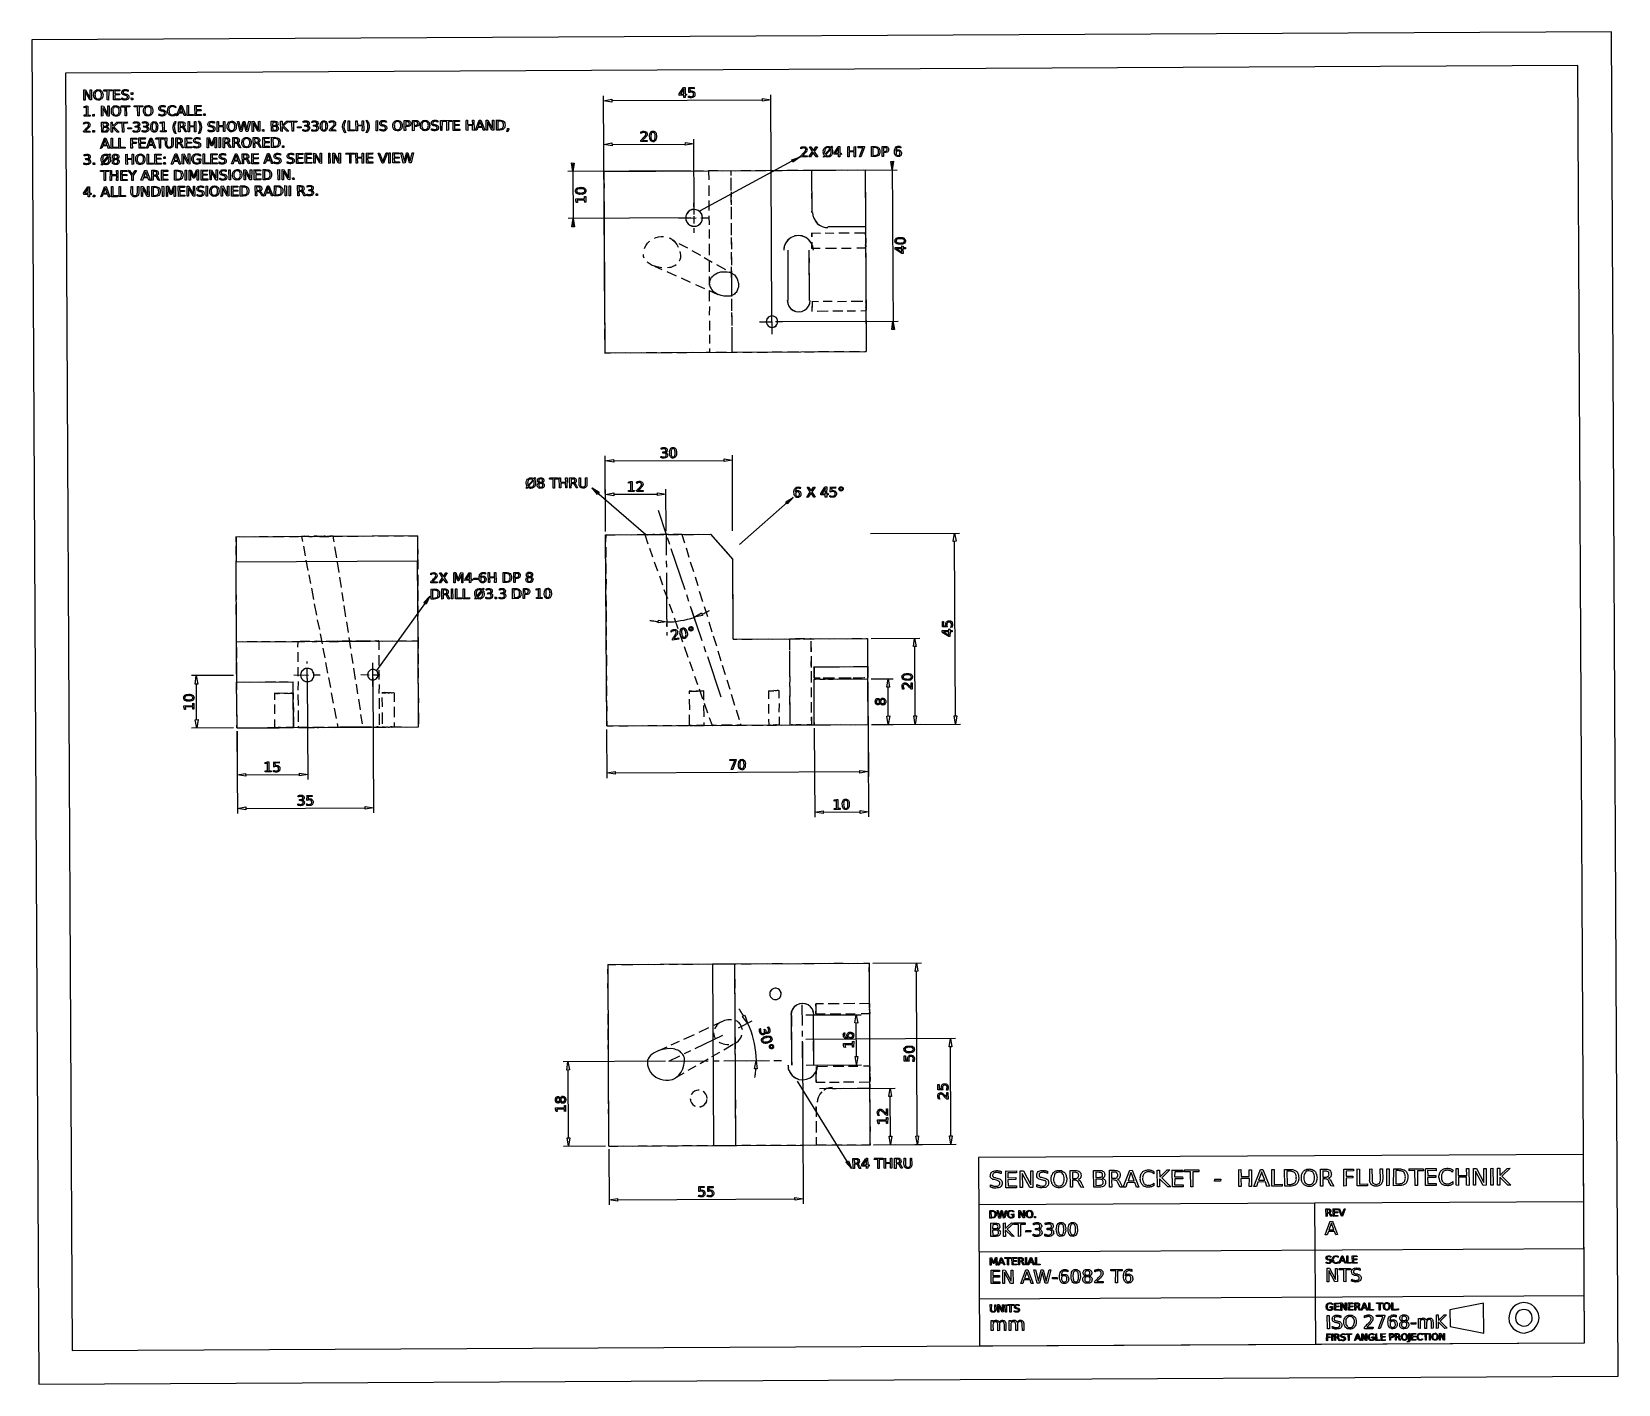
# Model space of a CAD drawing. Header units: millimetres. Extents: x -1 to 471, y -1 to 401.
import ezdxf

# ---------------------------------------------------------------- set-up
doc = ezdxf.new("R2010")
doc.units = ezdxf.units.MM

msp = doc.modelspace()

# ---------------------------------------------------------------- linework, layer by layer
for points in [[(1.06, -1.21), (471.02, 1.22), (468.99, 401.18), (-1.05, 398.77)], [(11.02, 8.84), (460.96, 11.16), (459.02, 391.14), (9.04, 388.87)], [(171.59, 380.24), (169.06, 380.63), (171.6, 381.1)], [(216.38, 381.32), (218.84, 380.89), (216.38, 380.5)], [(193.46, 368.23), (195.92, 367.83), (193.41, 367.4)], [(171.64, 367.28), (169.17, 367.63), (171.6, 368.1)], [(225.11, 363.08), (227.48, 363.89), (225.46, 362.38)], [(160.37, 362.1), (159.95, 359.58), (159.56, 362.15)], [(255.4, 362.63), (254.96, 360.08), (254.55, 362.61)], [(159.68, 343.14), (160.03, 345.65), (160.5, 343.09)], [(198.56, 345.83), (198.43, 346.46), (198.23, 347.07), (197.79, 347.6), (197.26, 347.96), (196.7, 348.21), (196.02, 348.32), (195.38, 348.24), (194.76, 347.96), (194.27, 347.53), (193.88, 347.02), (193.6, 346.46), (193.53, 345.76), (193.62, 345.15), (193.89, 344.51), (194.32, 344.02), (194.81, 343.6), (195.4, 343.35), (196.07, 343.33), (196.72, 343.37), (197.32, 343.66), (197.8, 344.05), (198.22, 344.56), (198.45, 345.14), (198.54, 345.81)], [(220.93, 314.95), (220.85, 315.34), (220.71, 315.78), (220.43, 316.15), (220.05, 316.41), (219.62, 316.54), (219.19, 316.62), (218.73, 316.54), (218.37, 316.39), (218.03, 316.14), (217.74, 315.76), (217.55, 315.35), (217.53, 314.88), (217.54, 314.46), (217.75, 314.05), (218.03, 313.7), (218.39, 313.46), (218.77, 313.29), (219.21, 313.24), (219.66, 313.28), (220.09, 313.48), (220.39, 313.72), (220.66, 314.06), (220.87, 314.46), (220.9, 314.96)], [(254.84, 312.61), (255.2, 315.07), (255.65, 312.62)], [(172.11, 273.12), (169.59, 273.48), (172.09, 273.91)], [(204.95, 274.07), (207.39, 273.7), (204.95, 273.28)], [(167.28, 263.55), (165.68, 265.49), (167.84, 264.17)], [(172.18, 263.11), (169.68, 263.55), (172.16, 263.97)], [(185.16, 264.04), (187.7, 263.62), (185.15, 263.17)], [(223.33, 261.35), (225.47, 262.64), (223.84, 260.7)], [(273.17, 249.53), (273.53, 252.02), (273.99, 249.58)], [(115.61, 231.38), (117.42, 233.22), (116.29, 230.91)], [(198.52, 227.53), (196.05, 226.98), (198.22, 228.26)], [(185.4, 226.13), (187.85, 225.61), (185.34, 225.31)], [(261.29, 218.24), (261.66, 220.74), (262.11, 218.26)], [(47.54, 207.12), (47.92, 209.61), (48.34, 207.11)], [(82.95, 209.83), (82.85, 210.3), (82.63, 210.79), (82.37, 211.22), (81.95, 211.53), (81.42, 211.73), (80.95, 211.78), (80.39, 211.74), (79.92, 211.49), (79.57, 211.19), (79.22, 210.8), (79.03, 210.29), (78.97, 209.77), (79.07, 209.25), (79.23, 208.78), (79.55, 208.43), (79.98, 208.11), (80.45, 207.91), (80.94, 207.83), (81.46, 207.91), (81.95, 208.07), (82.35, 208.38), (82.7, 208.82), (82.85, 209.32), (82.92, 209.82)], [(102.03, 209.92), (101.94, 210.34), (101.79, 210.7), (101.57, 211.05), (101.24, 211.26), (100.82, 211.41), (100.46, 211.47), (100.05, 211.4), (99.67, 211.26), (99.35, 210.98), (99.06, 210.68), (98.93, 210.3), (98.86, 209.92), (98.91, 209.47), (99.06, 209.14), (99.36, 208.76), (99.64, 208.51), (100.05, 208.36), (100.45, 208.37), (100.88, 208.39), (101.22, 208.53), (101.58, 208.8), (101.84, 209.11), (101.97, 209.49), (102.04, 209.92)], [(253.36, 206.18), (253.74, 208.71), (254.2, 206.22)], [(48.43, 196.52), (48.04, 194.03), (47.63, 196.51)], [(254.25, 197.63), (253.8, 195.07), (253.43, 197.57)], [(262.21, 197.65), (261.82, 195.12), (261.39, 197.67)], [(274.24, 197.68), (273.8, 195.21), (273.41, 197.7)], [(62.61, 179.71), (60.11, 180.13), (62.57, 180.55)], [(78.58, 180.64), (81.12, 180.18), (78.61, 179.8)], [(172.58, 180.3), (170.11, 180.66), (172.59, 181.11)], [(245.36, 181.43), (247.88, 181.07), (245.39, 180.61)], [(62.68, 169.73), (60.18, 170.08), (62.67, 170.56)], [(98.12, 170.72), (100.68, 170.29), (98.13, 169.89)], [(234.47, 168.57), (231.99, 168.95), (234.44, 169.39)], [(245.48, 169.46), (247.94, 169.07), (245.47, 168.63)], [(261.77, 121.61), (262.22, 124.14), (262.62, 121.67)], [(211.18, 108.61), (211.97, 106.18), (210.41, 108.23)], [(243.86, 106.28), (244.28, 108.72), (244.71, 106.24)], [(271.9, 99.22), (272.31, 101.68), (272.75, 99.22)], [(158.16, 92.29), (158.51, 94.82), (158.95, 92.34)], [(213.99, 92.64), (214.53, 95.06), (214.84, 92.59)], [(244.71, 96.33), (244.38, 93.88), (243.94, 96.31)], [(254.02, 84.41), (254.4, 86.91), (254.82, 84.4)], [(159.08, 72.13), (158.64, 69.59), (158.25, 72.1)], [(254.85, 72.63), (254.44, 70.13), (254.07, 72.57)], [(262.85, 72.67), (262.49, 70.14), (262.01, 72.65)], [(272.84, 72.71), (272.45, 70.21), (272.07, 72.69)], [(280.96, 10.21), (460.97, 11.16), (460.67, 67.14), (280.68, 66.24)], [(241.95, 65.31), (242.9, 62.98), (241.21, 64.92)], [(173.24, 53.24), (170.77, 53.65), (173.25, 54.1)], [(226.05, 54.36), (228.54, 53.95), (226.07, 53.53)], [(420.96, 15.98), (430.99, 13.98), (430.89, 22.97), (420.94, 20.95)], [(447.46, 18.58), (447.28, 19.73), (446.8, 20.8), (446.09, 21.75), (445.18, 22.51), (444.09, 22.92), (442.93, 23.1), (441.75, 22.88), (440.69, 22.46), (439.74, 21.71), (439.02, 20.79), (438.61, 19.68), (438.45, 18.51), (438.6, 17.41), (439.05, 16.27), (439.76, 15.35), (440.74, 14.67), (441.8, 14.2), (442.98, 14.04), (444.14, 14.25), (445.18, 14.66), (446.12, 15.41), (446.83, 16.35), (447.28, 17.45), (447.45, 18.59)], [(445.44, 18.62), (445.33, 19.22), (445.07, 19.82), (444.68, 20.37), (444.17, 20.72), (443.59, 20.97), (442.9, 21.05), (442.3, 20.98), (441.66, 20.7), (441.14, 20.35), (440.77, 19.8), (440.55, 19.21), (440.43, 18.55), (440.55, 17.9), (440.76, 17.29), (441.15, 16.81), (441.71, 16.43), (442.31, 16.17), (442.94, 16.06), (443.61, 16.19), (444.23, 16.41), (444.73, 16.84), (445.11, 17.3), (445.38, 17.93), (445.44, 18.59)]]:
    msp.add_lwpolyline(points, close=True)
for points in [[(14.48, 383.87), (14.98, 383.86), (16.36, 381.36), (16.36, 383.9), (16.74, 383.89), (16.71, 380.9), (16.23, 380.89), (14.83, 383.41), (14.87, 380.85), (14.45, 380.87), (14.45, 383.85)], [(18.78, 383.91), (19.05, 383.93), (19.32, 383.87), (19.55, 383.68), (19.77, 383.55), (19.93, 383.28), (20.04, 383.03), (20.1, 382.74), (20.18, 382.37), (20.14, 382.03), (20.08, 381.76), (19.95, 381.47), (19.78, 381.25), (19.54, 381.09), (19.3, 380.93), (19.08, 380.85), (18.76, 380.81), (18.45, 380.88), (18.2, 380.96), (17.95, 381.08), (17.72, 381.21), (17.62, 381.51), (17.44, 381.71), (17.39, 382.02), (17.35, 382.35), (17.42, 382.72), (17.43, 383.02), (17.6, 383.26), (17.75, 383.55), (17.91, 383.73), (18.19, 383.8), (18.47, 383.95), (18.77, 383.94)], [(18.78, 383.62), (18.51, 383.59), (18.37, 383.56), (18.2, 383.44), (18.05, 383.26), (17.92, 383.12), (17.85, 382.89), (17.81, 382.68), (17.76, 382.38), (17.82, 382.12), (17.87, 381.85), (17.93, 381.68), (18.03, 381.45), (18.2, 381.34), (18.39, 381.22), (18.56, 381.17), (18.78, 381.19), (18.98, 381.2), (19.15, 381.21), (19.31, 381.34), (19.44, 381.49), (19.6, 381.67), (19.63, 381.87), (19.71, 382.13), (19.71, 382.38), (19.73, 382.69), (19.66, 382.89), (19.56, 383.1), (19.42, 383.29), (19.28, 383.44), (19.16, 383.54), (18.98, 383.58), (18.72, 383.58)], [(20.39, 383.86), (22.91, 383.88), (22.88, 383.57), (21.86, 383.55), (21.83, 380.87), (21.43, 380.92), (21.42, 383.54), (20.38, 383.53), (20.36, 383.9)], [(23.26, 383.9), (25.15, 383.92), (25.15, 383.56), (23.67, 383.61), (23.7, 382.67), (25.09, 382.72), (25.09, 382.38), (23.7, 382.31), (23.68, 381.28), (25.25, 381.24), (25.23, 380.9), (23.27, 380.89), (23.28, 383.92)], [(27.69, 383.81), (27.69, 383.45), (27.57, 383.5), (27.45, 383.54), (27.34, 383.57), (27.25, 383.57), (27.16, 383.65), (27.07, 383.66), (26.92, 383.62), (26.82, 383.67), (26.67, 383.64), (26.55, 383.59), (26.43, 383.59), (26.31, 383.54), (26.28, 383.46), (26.2, 383.39), (26.2, 383.27), (26.19, 383.18), (26.15, 383.09), (26.2, 383), (26.23, 382.92), (26.26, 382.86), (26.38, 382.78), (26.49, 382.79), (26.59, 382.75), (26.76, 382.7), (26.96, 382.64), (27.22, 382.59), (27.41, 382.51), (27.5, 382.42), (27.64, 382.36), (27.73, 382.21), (27.84, 382.1), (27.85, 381.9), (27.87, 381.8), (27.84, 381.53), (27.78, 381.36), (27.74, 381.22), (27.61, 381.11), (27.44, 381.01), (27.2, 380.94), (27.02, 380.88), (26.71, 380.87), (26.63, 380.9), (26.5, 380.85), (26.38, 380.9), (26.29, 380.91), (26.14, 380.92), (26.02, 380.95), (25.92, 381.04), (25.81, 381.04), (25.77, 381.5), (25.93, 381.4), (25.99, 381.34), (26.15, 381.31), (26.24, 381.25), (26.36, 381.21), (26.53, 381.21), (26.59, 381.23), (26.7, 381.22), (26.91, 381.2), (27, 381.26), (27.17, 381.27), (27.25, 381.31), (27.32, 381.43), (27.38, 381.53), (27.42, 381.59), (27.48, 381.74), (27.43, 381.85), (27.4, 381.94), (27.34, 382.04), (27.34, 382.05), (27.21, 382.16), (27.13, 382.16), (27.04, 382.2), (26.88, 382.24), (26.6, 382.29), (26.42, 382.38), (26.25, 382.4), (26.07, 382.48), (25.99, 382.61), (25.86, 382.71), (25.8, 382.83), (25.8, 382.99), (25.75, 383.1), (25.8, 383.29), (25.82, 383.45), (25.89, 383.61), (26.06, 383.77), (26.19, 383.86), (26.37, 383.9), (26.55, 383.98), (26.81, 383.96), (26.89, 384), (27.04, 383.99), (27.12, 383.95), (27.2, 383.93), (27.32, 383.9), (27.44, 383.87), (27.59, 383.86), (27.69, 383.81)], [(28.58, 383.03), (29.01, 383.09), (29.03, 382.54), (28.57, 382.53), (28.55, 383.07)], [(192.86, 384.6), (193.39, 384.62), (193.35, 382.66), (193.79, 382.62), (193.8, 382.29), (193.38, 382.28), (193.39, 381.61), (192.99, 381.59), (192.97, 382.31), (191.63, 382.26), (191.61, 382.7), (192.86, 384.58)], [(192.95, 384.22), (191.95, 382.64), (192.94, 382.62), (192.95, 384.21)], [(194.45, 384.59), (196.05, 384.57), (196.05, 384.24), (194.81, 384.27), (194.82, 383.5), (194.89, 383.54), (194.91, 383.57), (194.99, 383.56), (195.06, 383.57), (195.04, 383.6), (195.11, 383.58), (195.17, 383.55), (195.21, 383.58), (195.47, 383.53), (195.66, 383.49), (195.83, 383.44), (196.01, 383.34), (196.09, 383.17), (196.21, 383.01), (196.25, 382.78), (196.27, 382.56), (196.25, 382.32), (196.22, 382.12), (196.13, 381.94), (196, 381.84), (195.86, 381.7), (195.61, 381.64), (195.44, 381.58), (195.18, 381.56), (195.05, 381.54), (194.98, 381.53), (194.87, 381.54), (194.8, 381.57), (194.7, 381.6), (194.59, 381.64), (194.43, 381.61), (194.39, 381.66), (194.38, 382.04), (194.43, 382.02), (194.56, 381.98), (194.64, 381.98), (194.76, 381.93), (194.86, 381.91), (194.92, 381.89), (195.03, 381.89), (195.11, 381.86), (195.32, 381.91), (195.43, 381.92), (195.56, 382.02), (195.7, 382.06), (195.81, 382.18), (195.83, 382.31), (195.86, 382.4), (195.88, 382.59), (195.87, 382.7), (195.83, 382.82), (195.75, 382.98), (195.71, 383.07), (195.57, 383.12), (195.43, 383.21), (195.27, 383.23), (195.1, 383.25), (195.03, 383.23), (194.98, 383.26), (194.91, 383.22), (194.82, 383.18), (194.75, 383.17), (194.65, 383.13), (194.56, 383.14), (194.49, 383.09), (194.49, 384.56)], [(219.2, 315.91), (218.84, 382.39)], [(14.6, 376.44), (15.26, 376.45), (15.24, 378.73), (14.55, 378.58), (14.51, 378.94), (15.22, 379.09), (15.64, 379.06), (15.69, 376.43), (16.34, 376.39), (16.3, 376.07), (14.59, 376.05), (14.57, 376.43)], [(19.72, 379.12), (20.26, 379.08), (21.61, 376.56), (21.56, 379.14), (22.02, 379.11), (22.01, 376.08), (21.47, 376.11), (20.08, 378.59), (20.09, 376.12), (19.74, 376.1), (19.74, 379.12)], [(24.04, 379.17), (24.32, 379.15), (24.61, 379.04), (24.78, 378.93), (25.03, 378.72), (25.15, 378.5), (25.33, 378.23), (25.41, 377.96), (25.42, 377.63), (25.37, 377.26), (25.3, 376.97), (25.18, 376.72), (25.03, 376.46), (24.83, 376.27), (24.61, 376.13), (24.34, 376.08), (24.03, 376.06), (23.73, 376.08), (23.42, 376.18), (23.24, 376.29), (23, 376.46), (22.82, 376.67), (22.69, 376.99), (22.64, 377.29), (22.64, 377.63), (22.68, 377.96), (22.69, 378.25), (22.81, 378.5), (22.99, 378.76), (23.17, 378.91), (23.43, 379.09), (23.72, 379.16), (24.04, 379.2)], [(23.98, 378.83), (23.78, 378.81), (23.65, 378.75), (23.42, 378.64), (23.33, 378.49), (23.21, 378.35), (23.08, 378.15), (23.09, 377.91), (23.07, 377.58), (23.05, 377.36), (23.09, 377.11), (23.24, 376.89), (23.33, 376.74), (23.46, 376.56), (23.62, 376.48), (23.82, 376.38), (24, 376.38), (24.26, 376.41), (24.41, 376.5), (24.57, 376.6), (24.71, 376.7), (24.87, 376.87), (24.88, 377.12), (24.98, 377.35), (24.98, 377.6), (24.94, 377.9), (24.9, 378.14), (24.8, 378.34), (24.72, 378.55), (24.55, 378.63), (24.38, 378.75), (24.22, 378.79), (23.98, 378.86)], [(25.61, 379.13), (28.12, 379.11), (28.15, 378.81), (27.07, 378.78), (27.11, 376.16), (26.72, 376.15), (26.71, 378.77), (25.61, 378.77), (25.59, 379.12)], [(28.58, 381.48), (29.02, 381.45), (29.03, 380.93), (28.6, 380.97), (28.58, 381.47)], [(29.41, 379.16), (31.99, 379.16), (31.97, 378.83), (30.94, 378.8), (30.89, 376.18), (30.55, 376.15), (30.47, 378.79), (29.45, 378.8), (29.42, 379.17)], [(33.57, 379.23), (33.9, 379.22), (34.13, 379.09), (34.37, 379.01), (34.56, 378.83), (34.74, 378.55), (34.88, 378.28), (34.99, 378.01), (35, 377.69), (34.96, 377.34), (34.89, 377.01), (34.78, 376.79), (34.61, 376.54), (34.38, 376.37), (34.14, 376.22), (33.91, 376.15), (33.63, 376.13), (33.32, 376.14), (33.03, 376.19), (32.8, 376.31), (32.61, 376.55), (32.42, 376.72), (32.28, 377.04), (32.24, 377.35), (32.17, 377.69), (32.22, 377.97), (32.28, 378.32), (32.4, 378.58), (32.57, 378.78), (32.76, 379.01), (32.99, 379.1), (33.27, 379.18), (33.61, 379.19)], [(33.59, 378.86), (33.39, 378.88), (33.17, 378.79), (33.04, 378.73), (32.88, 378.56), (32.74, 378.39), (32.66, 378.18), (32.62, 377.93), (32.62, 377.63), (32.65, 377.42), (32.68, 377.16), (32.76, 376.93), (32.91, 376.75), (33.01, 376.65), (33.19, 376.52), (33.37, 376.47), (33.62, 376.41), (33.83, 376.45), (34, 376.5), (34.17, 376.64), (34.27, 376.8), (34.38, 376.93), (34.52, 377.17), (34.51, 377.41), (34.52, 377.64), (34.5, 377.97), (34.49, 378.2), (34.4, 378.37), (34.26, 378.57), (34.14, 378.72), (34, 378.78), (33.79, 378.85), (33.56, 378.92)], [(38.69, 379.08), (38.68, 378.73), (38.63, 378.75), (38.51, 378.81), (38.39, 378.84), (38.25, 378.85), (38.18, 378.87), (38.05, 378.92), (37.95, 378.94), (37.87, 378.91), (37.74, 378.89), (37.6, 378.85), (37.48, 378.83), (37.38, 378.75), (37.28, 378.7), (37.22, 378.64), (37.18, 378.52), (37.16, 378.4), (37.17, 378.34), (37.25, 378.21), (37.24, 378.18), (37.32, 378.11), (37.37, 378.1), (37.48, 378), (37.6, 377.96), (37.77, 377.93), (38.02, 377.92), (38.25, 377.82), (38.39, 377.8), (38.58, 377.7), (38.66, 377.57), (38.76, 377.45), (38.82, 377.33), (38.87, 377.18), (38.89, 377.01), (38.86, 376.84), (38.86, 376.67), (38.77, 376.51), (38.59, 376.33), (38.47, 376.27), (38.25, 376.16), (38.01, 376.12), (37.78, 376.11), (37.66, 376.11), (37.56, 376.14), (37.4, 376.13), (37.29, 376.15), (37.16, 376.22), (37.09, 376.25), (36.97, 376.27), (36.82, 376.31), (36.83, 376.73), (36.89, 376.66), (37.05, 376.6), (37.16, 376.59), (37.28, 376.49), (37.42, 376.46), (37.55, 376.46), (37.64, 376.49), (37.77, 376.46), (37.91, 376.48), (38.06, 376.48), (38.21, 376.53), (38.29, 376.62), (38.34, 376.69), (38.46, 376.77), (38.48, 376.86), (38.49, 376.98), (38.48, 377.09), (38.42, 377.19), (38.42, 377.24), (38.36, 377.36), (38.29, 377.41), (38.16, 377.41), (38.07, 377.47), (37.87, 377.54), (37.68, 377.57), (37.43, 377.6), (37.25, 377.71), (37.09, 377.76), (36.96, 377.85), (36.9, 377.92), (36.86, 378.05), (36.79, 378.19), (36.8, 378.36), (36.79, 378.6), (36.84, 378.72), (36.95, 378.9), (37.09, 379), (37.19, 379.13), (37.4, 379.15), (37.6, 379.25), (37.83, 379.26), (37.92, 379.24), (38.01, 379.2), (38.13, 379.2), (38.24, 379.22), (38.4, 379.15), (38.47, 379.14), (38.6, 379.12), (38.71, 379.11)], [(41.74, 378.95), (41.78, 378.55), (41.7, 378.67), (41.55, 378.74), (41.46, 378.75), (41.37, 378.83), (41.23, 378.86), (41.11, 378.93), (41, 378.91), (40.87, 378.93), (40.61, 378.91), (40.42, 378.85), (40.21, 378.75), (40.07, 378.59), (39.97, 378.44), (39.88, 378.22), (39.79, 377.98), (39.8, 377.68), (39.81, 377.4), (39.87, 377.16), (39.96, 376.93), (40.03, 376.78), (40.24, 376.68), (40.39, 376.52), (40.64, 376.49), (40.89, 376.47), (40.97, 376.49), (41.11, 376.47), (41.21, 376.57), (41.34, 376.59), (41.43, 376.63), (41.57, 376.72), (41.69, 376.76), (41.81, 376.85), (41.79, 376.46), (41.7, 376.34), (41.54, 376.31), (41.46, 376.29), (41.36, 376.2), (41.19, 376.2), (41.11, 376.18), (40.96, 376.17), (40.86, 376.17), (40.48, 376.19), (40.25, 376.23), (39.94, 376.41), (39.79, 376.53), (39.59, 376.76), (39.48, 377.03), (39.38, 377.35), (39.36, 377.72), (39.42, 378.02), (39.46, 378.32), (39.59, 378.59), (39.72, 378.85), (39.94, 379.03), (40.21, 379.14), (40.47, 379.24), (40.81, 379.26), (40.97, 379.22), (41.06, 379.21), (41.18, 379.24), (41.35, 379.18), (41.41, 379.13), (41.56, 379.07), (41.65, 379.06), (41.76, 378.95)], [(43.16, 379.19), (43.61, 379.24), (44.76, 376.24), (44.33, 376.25), (44.07, 376.95), (42.74, 377), (42.46, 376.24), (42.07, 376.2), (43.19, 379.2)], [(43.42, 378.85), (42.88, 377.31), (43.96, 377.35), (43.38, 378.81)], [(45.19, 379.2), (45.6, 379.24), (45.6, 376.55), (47.09, 376.58), (47.12, 376.23), (45.2, 376.24), (45.25, 379.2)], [(47.52, 379.21), (49.37, 379.25), (49.39, 378.91), (47.91, 378.88), (47.91, 378.02), (49.31, 378.03), (49.32, 377.7), (47.95, 377.7), (47.92, 376.61), (49.47, 376.57), (49.45, 376.23), (47.55, 376.2), (47.5, 379.25)], [(169.43, 315.67), (169.07, 382.15)], [(171.6, 380.68), (216.39, 380.93)], [(14.91, 371.61), (16.29, 371.61), (16.33, 371.27), (14.45, 371.29), (14.4, 371.61), (14.53, 371.72), (14.69, 371.9), (14.88, 372.06), (15.07, 372.23), (15.21, 372.46), (15.33, 372.62), (15.45, 372.71), (15.55, 372.75), (15.66, 372.9), (15.72, 372.94), (15.77, 373.06), (15.8, 373.16), (15.88, 373.26), (15.88, 373.31), (15.88, 373.37), (15.92, 373.41), (15.86, 373.57), (15.83, 373.7), (15.79, 373.74), (15.75, 373.82), (15.65, 373.93), (15.55, 373.97), (15.39, 374), (15.27, 373.98), (15.21, 373.95), (15.1, 373.97), (14.95, 373.95), (14.86, 373.93), (14.79, 373.88), (14.63, 373.8), (14.52, 373.8), (14.39, 373.68), (14.45, 374.11), (14.52, 374.16), (14.66, 374.19), (14.77, 374.21), (14.88, 374.29), (14.95, 374.28), (15.05, 374.29), (15.15, 374.31), (15.26, 374.31), (15.48, 374.28), (15.72, 374.3), (15.84, 374.22), (16.01, 374.11), (16.16, 373.96), (16.24, 373.84), (16.3, 373.67), (16.27, 373.5), (16.26, 373.41), (16.24, 373.31), (16.24, 373.23), (16.21, 373.1), (16.21, 373), (16.11, 372.94), (16.09, 372.87), (16, 372.7), (15.94, 372.71), (15.88, 372.6), (15.79, 372.53), (15.66, 372.37), (15.54, 372.26), (15.36, 372.06), (15.15, 371.86), (14.92, 371.62)], [(17.14, 376.58), (17.53, 376.63), (17.56, 376.05), (17.17, 376.11), (17.17, 376.56)], [(19.73, 374.32), (20.79, 374.3), (20.97, 374.26), (21.16, 374.24), (21.38, 374.19), (21.47, 374.11), (21.61, 374), (21.69, 373.87), (21.71, 373.75), (21.75, 373.59), (21.76, 373.42), (21.7, 373.33), (21.7, 373.24), (21.61, 373.1), (21.52, 373.08), (21.44, 372.98), (21.37, 372.94), (21.24, 372.89), (21.4, 372.91), (21.49, 372.79), (21.63, 372.76), (21.71, 372.66), (21.75, 372.54), (21.82, 372.42), (21.85, 372.26), (21.87, 372.15), (21.85, 371.95), (21.83, 371.8), (21.7, 371.67), (21.6, 371.49), (21.45, 371.45), (21.31, 371.34), (21.06, 371.33), (20.81, 371.32), (19.78, 371.29), (19.73, 374.27)], [(20.15, 373.93), (20.17, 373.08), (20.72, 373.04), (20.91, 373.03), (21, 373.09), (21.11, 373.11), (21.19, 373.17), (21.24, 373.24), (21.28, 373.29), (21.32, 373.41), (21.36, 373.53), (21.35, 373.64), (21.3, 373.69), (21.27, 373.77), (21.19, 373.86), (21.09, 373.92), (20.99, 373.95), (20.91, 373.98), (20.73, 373.98), (20.16, 373.97)], [(22.54, 374.33), (22.93, 374.3), (22.96, 373.06), (24.29, 374.31), (24.83, 374.31), (23.38, 372.89), (24.94, 371.29), (24.4, 371.3), (22.96, 372.77), (22.98, 371.3), (22.57, 371.33), (22.55, 374.32)], [(24.83, 374.3), (27.36, 374.33), (27.4, 373.97), (26.29, 374.02), (26.36, 371.33), (25.92, 371.29), (25.89, 373.98), (24.88, 373.99), (24.83, 374.29)], [(30.52, 372.99), (30.63, 372.94), (30.77, 372.9), (30.9, 372.78), (31.02, 372.7), (31.07, 372.6), (31.09, 372.51), (31.18, 372.35), (31.15, 372.19), (31.13, 371.99), (31.06, 371.81), (31, 371.64), (30.89, 371.55), (30.67, 371.45), (30.45, 371.34), (30.24, 371.32), (29.97, 371.26), (29.89, 371.32), (29.78, 371.32), (29.72, 371.3), (29.62, 371.33), (29.46, 371.32), (29.38, 371.34), (29.28, 371.41), (29.18, 371.41), (29.16, 371.82), (29.27, 371.74), (29.39, 371.77), (29.48, 371.73), (29.55, 371.7), (29.65, 371.62), (29.78, 371.64), (29.84, 371.6), (29.98, 371.64), (30.15, 371.64), (30.3, 371.66), (30.43, 371.7), (30.54, 371.77), (30.63, 371.89), (30.67, 371.97), (30.75, 372.06), (30.75, 372.19), (30.74, 372.34), (30.72, 372.47), (30.68, 372.55), (30.58, 372.64), (30.49, 372.68), (30.37, 372.75), (30.21, 372.81), (30.04, 372.82), (29.7, 372.8), (29.69, 373.11), (30.09, 373.1), (30.23, 373.14), (30.34, 373.16), (30.44, 373.18), (30.49, 373.24), (30.61, 373.31), (30.63, 373.41), (30.68, 373.49), (30.7, 373.6), (30.67, 373.68), (30.64, 373.82), (30.59, 373.88), (30.51, 373.95), (30.39, 374), (30.32, 374.03), (30.15, 374.08), (30.06, 374.06), (29.98, 374.09), (29.87, 374.06), (29.76, 374.03), (29.66, 374.02), (29.58, 374.01), (29.47, 374), (29.34, 373.94), (29.25, 373.89), (29.24, 374.27), (29.39, 374.32), (29.47, 374.3), (29.57, 374.35), (29.72, 374.36), (29.82, 374.41), (29.9, 374.41), (29.98, 374.38), (30.09, 374.38), (30.28, 374.38), (30.5, 374.35), (30.65, 374.29), (30.81, 374.18), (30.89, 374.1), (31, 373.96), (31.02, 373.83), (31.07, 373.62), (31.1, 373.51), (31.06, 373.42), (30.99, 373.29), (30.9, 373.22), (30.84, 373.11), (30.73, 373.07), (30.69, 373.01), (30.55, 372.94)], [(33.18, 373.01), (33.27, 372.95), (33.39, 372.85), (33.53, 372.83), (33.62, 372.72), (33.71, 372.61), (33.7, 372.53), (33.75, 372.37), (33.76, 372.21), (33.76, 371.99), (33.71, 371.84), (33.58, 371.69), (33.48, 371.56), (33.28, 371.46), (33.13, 371.36), (32.89, 371.31), (32.57, 371.32), (32.5, 371.27), (32.42, 371.28), (32.31, 371.36), (32.23, 371.31), (32.14, 371.38), (31.98, 371.36), (31.92, 371.41), (31.79, 371.44), (31.82, 371.82), (31.91, 371.77), (31.97, 371.77), (32.1, 371.72), (32.14, 371.72), (32.3, 371.67), (32.37, 371.66), (32.47, 371.63), (32.56, 371.63), (32.75, 371.68), (32.93, 371.7), (33.03, 371.7), (33.17, 371.79), (33.24, 371.88), (33.29, 372), (33.39, 372.1), (33.35, 372.27), (33.33, 372.39), (33.32, 372.5), (33.24, 372.58), (33.15, 372.66), (33.04, 372.71), (32.94, 372.75), (32.81, 372.77), (32.67, 372.81), (32.29, 372.77), (32.3, 373.14), (32.66, 373.12), (32.85, 373.11), (32.96, 373.19), (33.04, 373.2), (33.13, 373.25), (33.23, 373.31), (33.27, 373.41), (33.31, 373.5), (33.32, 373.62), (33.26, 373.74), (33.25, 373.8), (33.22, 373.87), (33.15, 373.98), (33, 374.03), (32.93, 374.02), (32.82, 374.05), (32.67, 374.08), (32.55, 374.1), (32.5, 374.06), (32.4, 374.04), (32.28, 374.03), (32.19, 373.99), (32.11, 373.99), (32.02, 373.94), (31.89, 373.94), (31.88, 374.28), (31.96, 374.3), (32.1, 374.37), (32.18, 374.34), (32.32, 374.41), (32.43, 374.4), (32.47, 374.44), (32.62, 374.39), (32.71, 374.43), (32.89, 374.39), (33.08, 374.34), (33.3, 374.29), (33.44, 374.19), (33.52, 374.12), (33.61, 373.98), (33.69, 373.83), (33.67, 373.64), (33.68, 373.5), (33.63, 373.42), (33.59, 373.31), (33.55, 373.25), (33.49, 373.16), (33.41, 373.08), (33.28, 372.99), (33.12, 373.01)], [(35.42, 374.43), (35.62, 374.37), (35.86, 374.33), (36.05, 374.18), (36.17, 374.06), (36.27, 373.78), (36.35, 373.58), (36.45, 373.22), (36.41, 372.91), (36.39, 372.52), (36.39, 372.23), (36.3, 371.97), (36.16, 371.72), (36.04, 371.52), (35.85, 371.4), (35.66, 371.34), (35.39, 371.34), (35.18, 371.32), (35, 371.44), (34.76, 371.55), (34.61, 371.72), (34.49, 371.92), (34.42, 372.18), (34.36, 372.52), (34.35, 372.86), (34.37, 373.2), (34.45, 373.54), (34.53, 373.82), (34.59, 373.99), (34.77, 374.21), (34.98, 374.34), (35.13, 374.37), (35.38, 374.46)], [(35.42, 374.14), (35.26, 374.09), (35.13, 374.02), (34.99, 373.9), (34.93, 373.81), (34.85, 373.6), (34.79, 373.44), (34.79, 373.19), (34.78, 372.85), (34.8, 372.59), (34.8, 372.35), (34.86, 372.11), (34.94, 371.96), (35, 371.81), (35.15, 371.69), (35.24, 371.67), (35.44, 371.65), (35.59, 371.67), (35.71, 371.73), (35.79, 371.85), (35.88, 371.97), (35.93, 372.1), (36, 372.31), (36.04, 372.61), (36.04, 372.86), (36.05, 373.17), (35.96, 373.41), (35.96, 373.66), (35.85, 373.79), (35.81, 373.91), (35.65, 374.03), (35.54, 374.08), (35.4, 374.08)], [(37.21, 371.71), (37.92, 371.73), (37.87, 374.05), (37.16, 373.9), (37.18, 374.27), (37.91, 374.42), (38.32, 374.41), (38.32, 371.75), (38.93, 371.76), (38.99, 371.42), (37.25, 371.38), (37.22, 371.7)], [(41.9, 374.5), (41.76, 374.28), (41.69, 374.06), (41.62, 373.81), (41.5, 373.59), (41.48, 373.38), (41.42, 373.15), (41.38, 372.92), (41.39, 372.72), (41.4, 372.48), (41.41, 372.26), (41.49, 372), (41.52, 371.81), (41.62, 371.52), (41.67, 371.33), (41.82, 371.11), (41.94, 370.89), (41.62, 370.88), (41.43, 371.09), (41.32, 371.32), (41.22, 371.58), (41.17, 371.79), (41.1, 372.04), (41.05, 372.25), (41.02, 372.45), (40.98, 372.67), (40.99, 372.92), (41.06, 373.11), (41.1, 373.38), (41.17, 373.57), (41.24, 373.81), (41.34, 374.07), (41.46, 374.27), (41.59, 374.5), (41.92, 374.5)], [(44.09, 372.79), (44.14, 372.82), (44.24, 372.73), (44.3, 372.73), (44.33, 372.65), (44.41, 372.55), (44.45, 372.45), (44.53, 372.36), (44.55, 372.26), (45.02, 371.41), (44.59, 371.43), (44.21, 372.16), (44.09, 372.35), (44.05, 372.44), (43.93, 372.55), (43.89, 372.6), (43.77, 372.61), (43.68, 372.68), (43.63, 372.69), (43.51, 372.69), (43.02, 372.67), (43.08, 371.38), (42.65, 371.38), (42.67, 374.41), (43.54, 374.41), (43.81, 374.39), (44.03, 374.39), (44.21, 374.31), (44.34, 374.18), (44.46, 374.1), (44.52, 373.96), (44.58, 373.77), (44.55, 373.57), (44.58, 373.41), (44.54, 373.27), (44.54, 373.2), (44.43, 373.12), (44.39, 373.03), (44.28, 372.92), (44.2, 372.86), (44.04, 372.85)], [(43.06, 374.07), (43.08, 373), (43.57, 373.02), (43.73, 373.02), (43.82, 373.04), (43.96, 373.12), (44.01, 373.18), (44.06, 373.24), (44.12, 373.34), (44.15, 373.45), (44.16, 373.53), (44.14, 373.68), (44.09, 373.77), (44.04, 373.89), (44.01, 373.98), (43.9, 373.97), (43.82, 374.08), (43.72, 374.09), (43.55, 374.05), (43.02, 374.09)], [(45.48, 374.44), (45.91, 374.45), (45.91, 373.17), (47.37, 373.19), (47.36, 374.43), (47.76, 374.47), (47.83, 371.45), (47.38, 371.4), (47.39, 372.87), (45.89, 372.84), (45.91, 371.4), (45.52, 371.45), (45.53, 374.43)], [(48.53, 374.53), (48.85, 374.55), (48.99, 374.3), (49.14, 374.13), (49.22, 373.84), (49.3, 373.67), (49.39, 373.43), (49.39, 373.17), (49.48, 372.96), (49.47, 372.77), (49.46, 372.52), (49.41, 372.31), (49.4, 372.08), (49.31, 371.84), (49.24, 371.62), (49.12, 371.38), (49.02, 371.15), (48.87, 370.9), (48.51, 370.89), (48.64, 371.15), (48.78, 371.34), (48.85, 371.6), (48.95, 371.81), (49.01, 372.06), (49.06, 372.26), (49.08, 372.51), (49.1, 372.71), (49.03, 372.98), (49.04, 373.23), (49.01, 373.43), (48.93, 373.63), (48.85, 373.85), (48.73, 374.14), (48.67, 374.34), (48.52, 374.56)], [(50.14, 376.78), (50.57, 376.77), (50.56, 376.24), (50.13, 376.27), (50.14, 376.74)], [(53.34, 374.35), (53.29, 373.96), (53.22, 374.02), (53.07, 374.07), (52.97, 374.09), (52.87, 374.12), (52.75, 374.12), (52.68, 374.2), (52.6, 374.19), (52.47, 374.21), (52.29, 374.16), (52.19, 374.18), (52.05, 374.13), (51.97, 374.02), (51.91, 373.99), (51.84, 373.89), (51.81, 373.79), (51.82, 373.71), (51.79, 373.62), (51.81, 373.55), (51.84, 373.45), (51.93, 373.4), (51.97, 373.31), (52.12, 373.28), (52.22, 373.29), (52.39, 373.25), (52.62, 373.2), (52.84, 373.13), (53.01, 373.04), (53.12, 372.95), (53.26, 372.89), (53.41, 372.74), (53.45, 372.6), (53.46, 372.44), (53.53, 372.3), (53.48, 372.08), (53.43, 371.89), (53.34, 371.76), (53.23, 371.62), (53.05, 371.5), (52.88, 371.49), (52.65, 371.42), (52.39, 371.41), (52.22, 371.4), (52.12, 371.43), (52, 371.41), (51.87, 371.42), (51.77, 371.51), (51.64, 371.48), (51.54, 371.56), (51.41, 371.57), (51.41, 372.04), (51.55, 371.94), (51.62, 371.9), (51.74, 371.86), (51.86, 371.82), (52.01, 371.77), (52.15, 371.74), (52.26, 371.77), (52.34, 371.77), (52.53, 371.71), (52.64, 371.77), (52.76, 371.8), (52.9, 371.9), (52.95, 371.92), (53, 372.04), (53.05, 372.16), (53.07, 372.23), (53.05, 372.38), (53.07, 372.43), (53.03, 372.53), (52.93, 372.64), (52.84, 372.65), (52.78, 372.72), (52.61, 372.75), (52.49, 372.76), (52.27, 372.86), (52.02, 372.92), (51.88, 372.95), (51.69, 373), (51.56, 373.13), (51.47, 373.24), (51.45, 373.38), (51.39, 373.48), (51.39, 373.64), (51.43, 373.86), (51.45, 373.98), (51.57, 374.14), (51.69, 374.26), (51.78, 374.39), (52.02, 374.45), (52.17, 374.52), (52.43, 374.51), (52.53, 374.55), (52.67, 374.49), (52.77, 374.49), (52.89, 374.5), (52.98, 374.43), (53.09, 374.46), (53.21, 374.38), (53.28, 374.4)], [(54.1, 374.46), (54.55, 374.45), (54.56, 373.24), (56, 373.26), (56.03, 374.45), (56.44, 374.5), (56.45, 371.51), (56.03, 371.46), (56, 372.88), (54.53, 372.92), (54.53, 371.48), (54.15, 371.45), (54.16, 374.46)], [(58.45, 374.55), (58.72, 374.56), (59.03, 374.45), (59.26, 374.31), (59.46, 374.12), (59.63, 373.87), (59.76, 373.61), (59.78, 373.35), (59.82, 372.97), (59.8, 372.66), (59.76, 372.37), (59.64, 372.11), (59.47, 371.87), (59.27, 371.7), (59.03, 371.57), (58.77, 371.47), (58.46, 371.44), (58.14, 371.45), (57.9, 371.54), (57.67, 371.66), (57.46, 371.86), (57.28, 372.1), (57.17, 372.33), (57.06, 372.63), (57.07, 372.98), (57.1, 373.34), (57.17, 373.65), (57.26, 373.9), (57.43, 374.1), (57.61, 374.33), (57.89, 374.41), (58.15, 374.49), (58.41, 374.56)], [(58.41, 374.2), (58.22, 374.17), (58.02, 374.14), (57.88, 374.03), (57.77, 373.9), (57.64, 373.7), (57.57, 373.48), (57.47, 373.29), (57.49, 372.99), (57.51, 372.72), (57.55, 372.45), (57.64, 372.29), (57.73, 372.07), (57.88, 371.96), (58.02, 371.84), (58.26, 371.81), (58.48, 371.78), (58.67, 371.79), (58.88, 371.85), (59.03, 371.97), (59.13, 372.09), (59.24, 372.25), (59.33, 372.48), (59.36, 372.76), (59.41, 373), (59.36, 373.24), (59.3, 373.5), (59.24, 373.71), (59.12, 373.9), (58.98, 374.05), (58.81, 374.11), (58.62, 374.18), (58.47, 374.24)], [(60.17, 374.49), (60.57, 374.48), (61.21, 371.99), (61.83, 374.49), (62.35, 374.49), (62.95, 371.95), (63.57, 374.54), (64.01, 374.5), (63.28, 371.49), (62.73, 371.53), (62.11, 374.14), (61.48, 371.51), (60.97, 371.49), (60.18, 374.47)], [(64.55, 374.52), (65.04, 374.53), (66.4, 372.04), (66.42, 374.52), (66.79, 374.55), (66.82, 371.57), (66.25, 371.57), (64.89, 374.06), (64.96, 371.54), (64.54, 371.52), (64.55, 374.51)], [(70.21, 374.54), (71.25, 374.59), (71.48, 374.52), (71.65, 374.5), (71.81, 374.46), (71.95, 374.37), (72.07, 374.28), (72.13, 374.1), (72.23, 373.99), (72.21, 373.85), (72.25, 373.68), (72.16, 373.55), (72.19, 373.49), (72.1, 373.38), (72.03, 373.28), (71.97, 373.24), (71.85, 373.22), (71.69, 373.16), (71.87, 373.13), (71.96, 373.05), (72.07, 373), (72.2, 372.89), (72.23, 372.79), (72.31, 372.7), (72.32, 372.53), (72.39, 372.42), (72.37, 372.19), (72.27, 372.08), (72.19, 371.88), (72.09, 371.76), (71.96, 371.67), (71.75, 371.65), (71.53, 371.57), (71.3, 371.57), (70.25, 371.58), (70.22, 374.57)], [(70.65, 374.22), (70.61, 373.33), (71.26, 373.35), (71.34, 373.34), (71.5, 373.37), (71.6, 373.4), (71.67, 373.45), (71.74, 373.49), (71.81, 373.59), (71.83, 373.66), (71.83, 373.81), (71.78, 373.85), (71.77, 373.99), (71.72, 374.06), (71.7, 374.13), (71.56, 374.15), (71.46, 374.22), (71.39, 374.25), (71.24, 374.22), (70.63, 374.23)], [(70.63, 372.97), (70.65, 371.9), (71.29, 371.88), (71.42, 371.92), (71.56, 371.91), (71.68, 371.95), (71.79, 372.02), (71.83, 372.07), (71.91, 372.21), (71.94, 372.32), (71.92, 372.43), (71.89, 372.59), (71.89, 372.7), (71.85, 372.81), (71.78, 372.89), (71.7, 372.95), (71.57, 372.93), (71.41, 373.01), (71.26, 373.01), (70.61, 372.97)], [(73.01, 374.57), (73.44, 374.59), (73.48, 373.29), (74.78, 374.56), (75.34, 374.57), (73.86, 373.18), (75.43, 371.59), (74.89, 371.59), (73.43, 373), (73.5, 371.54), (73.08, 371.56), (73.02, 374.58)], [(75.35, 374.58), (77.89, 374.59), (77.86, 374.27), (76.81, 374.26), (76.82, 371.6), (76.42, 371.58), (76.39, 374.22), (75.31, 374.25), (75.36, 374.55)], [(81.03, 373.26), (81.14, 373.21), (81.3, 373.1), (81.4, 373.03), (81.44, 372.99), (81.57, 372.87), (81.6, 372.76), (81.63, 372.64), (81.65, 372.52), (81.58, 372.29), (81.55, 372.07), (81.45, 371.95), (81.3, 371.77), (81.18, 371.71), (80.94, 371.59), (80.74, 371.59), (80.49, 371.58), (80.4, 371.55), (80.31, 371.55), (80.17, 371.56), (80.05, 371.6), (79.95, 371.59), (79.88, 371.64), (79.74, 371.69), (79.65, 371.66), (79.63, 372.11), (79.72, 372.07), (79.84, 372.01), (79.95, 371.93), (80.04, 371.96), (80.15, 371.91), (80.25, 371.93), (80.38, 371.86), (80.48, 371.91), (80.63, 371.89), (80.78, 371.9), (80.96, 371.98), (81, 372.06), (81.12, 372.14), (81.2, 372.23), (81.22, 372.35), (81.26, 372.45), (81.2, 372.62), (81.19, 372.7), (81.09, 372.84), (81.02, 372.9), (80.96, 372.96), (80.82, 372.99), (80.68, 373.05), (80.49, 373.01), (80.18, 373.04), (80.19, 373.38), (80.53, 373.38), (80.69, 373.39), (80.8, 373.38), (80.92, 373.44), (80.98, 373.5), (81.04, 373.56), (81.08, 373.64), (81.12, 373.71), (81.13, 373.88), (81.13, 373.98), (81.12, 374.05), (81.08, 374.13), (80.96, 374.22), (80.87, 374.22), (80.79, 374.29), (80.64, 374.29), (80.51, 374.29), (80.41, 374.34), (80.35, 374.32), (80.28, 374.26), (80.14, 374.31), (80.07, 374.24), (79.94, 374.21), (79.85, 374.24), (79.74, 374.17), (79.71, 374.53), (79.86, 374.55), (79.99, 374.56), (80.04, 374.63), (80.2, 374.64), (80.24, 374.67), (80.37, 374.66), (80.49, 374.68), (80.55, 374.65), (80.77, 374.66), (80.94, 374.58), (81.15, 374.55), (81.27, 374.46), (81.4, 374.32), (81.47, 374.18), (81.55, 374.04), (81.56, 373.86), (81.52, 373.74), (81.55, 373.64), (81.48, 373.55), (81.44, 373.44), (81.36, 373.38), (81.27, 373.33), (81.17, 373.24), (81.04, 373.2)], [(83.6, 373.21), (83.77, 373.21), (83.88, 373.14), (83.97, 373.06), (84.06, 372.97), (84.19, 372.85), (84.2, 372.75), (84.23, 372.6), (84.29, 372.48), (84.23, 372.3), (84.2, 372.1), (84.09, 371.95), (83.97, 371.8), (83.8, 371.7), (83.6, 371.63), (83.32, 371.61), (83.09, 371.59), (82.97, 371.57), (82.93, 371.57), (82.76, 371.58), (82.72, 371.63), (82.59, 371.59), (82.47, 371.65), (82.37, 371.65), (82.3, 371.68), (82.28, 372.07), (82.38, 372.03), (82.49, 372), (82.57, 371.96), (82.65, 371.95), (82.74, 371.91), (82.85, 371.93), (82.99, 371.87), (83.09, 371.88), (83.23, 371.89), (83.4, 371.97), (83.57, 371.99), (83.65, 372.07), (83.74, 372.12), (83.82, 372.24), (83.86, 372.37), (83.82, 372.47), (83.81, 372.64), (83.79, 372.75), (83.76, 372.85), (83.67, 372.94), (83.59, 372.97), (83.42, 373), (83.31, 373.04), (83.16, 373.04), (82.79, 373.04), (82.78, 373.4), (83.14, 373.39), (83.28, 373.42), (83.4, 373.39), (83.51, 373.46), (83.65, 373.52), (83.68, 373.57), (83.76, 373.65), (83.76, 373.77), (83.8, 373.85), (83.79, 373.95), (83.71, 374.05), (83.7, 374.13), (83.63, 374.23), (83.48, 374.29), (83.42, 374.28), (83.31, 374.35), (83.15, 374.31), (83.02, 374.36), (82.93, 374.35), (82.86, 374.3), (82.76, 374.32), (82.69, 374.25), (82.57, 374.23), (82.44, 374.22), (82.33, 374.17), (82.37, 374.56), (82.5, 374.55), (82.58, 374.63), (82.68, 374.61), (82.81, 374.64), (82.88, 374.63), (82.99, 374.64), (83.09, 374.68), (83.18, 374.7), (83.39, 374.69), (83.62, 374.6), (83.73, 374.53), (83.88, 374.47), (84.05, 374.39), (84.08, 374.2), (84.13, 374.06), (84.18, 373.9), (84.15, 373.81), (84.13, 373.64), (84.11, 373.6), (84.02, 373.51), (83.96, 373.38), (83.9, 373.36), (83.75, 373.29), (83.61, 373.25)], [(85.87, 374.72), (86.1, 374.64), (86.3, 374.62), (86.52, 374.45), (86.67, 374.26), (86.79, 374.09), (86.86, 373.81), (86.9, 373.52), (86.91, 373.15), (86.9, 372.81), (86.89, 372.5), (86.77, 372.18), (86.67, 371.95), (86.49, 371.81), (86.32, 371.67), (86.16, 371.62), (85.89, 371.55), (85.65, 371.63), (85.45, 371.66), (85.28, 371.78), (85.12, 372), (84.99, 372.17), (84.9, 372.44), (84.86, 372.76), (84.82, 373.11), (84.88, 373.46), (84.91, 373.82), (85.02, 374.05), (85.15, 374.26), (85.27, 374.45), (85.44, 374.59), (85.63, 374.65), (85.86, 374.68)], [(85.91, 374.4), (85.72, 374.34), (85.62, 374.27), (85.49, 374.19), (85.39, 374.05), (85.34, 373.9), (85.27, 373.66), (85.25, 373.41), (85.29, 373.16), (85.28, 372.86), (85.28, 372.58), (85.33, 372.39), (85.39, 372.19), (85.48, 372.08), (85.6, 371.96), (85.78, 371.93), (85.89, 371.88), (86.06, 371.95), (86.16, 371.98), (86.31, 372.1), (86.34, 372.21), (86.42, 372.35), (86.5, 372.62), (86.5, 372.85), (86.5, 373.11), (86.5, 373.46), (86.48, 373.71), (86.42, 373.88), (86.33, 374.04), (86.28, 374.17), (86.15, 374.29), (86.06, 374.34), (85.86, 374.34)], [(87.99, 371.97), (89.38, 372.02), (89.44, 371.63), (87.51, 371.67), (87.53, 371.96), (87.62, 372.13), (87.79, 372.29), (87.93, 372.46), (88.13, 372.63), (88.32, 372.79), (88.44, 372.97), (88.58, 373.08), (88.64, 373.13), (88.72, 373.28), (88.83, 373.38), (88.87, 373.43), (88.93, 373.5), (88.92, 373.63), (88.94, 373.64), (88.95, 373.74), (88.94, 373.85), (88.96, 373.91), (88.94, 374.04), (88.9, 374.13), (88.81, 374.19), (88.69, 374.31), (88.6, 374.3), (88.48, 374.38), (88.37, 374.33), (88.28, 374.32), (88.2, 374.31), (88.1, 374.34), (88, 374.28), (87.86, 374.23), (87.73, 374.21), (87.64, 374.17), (87.54, 374.1), (87.48, 374.47), (87.61, 374.55), (87.75, 374.62), (87.86, 374.62), (87.95, 374.67), (88.09, 374.65), (88.16, 374.68), (88.29, 374.66), (88.33, 374.67), (88.61, 374.69), (88.77, 374.65), (88.92, 374.59), (89.12, 374.46), (89.26, 374.31), (89.3, 374.23), (89.38, 374.05), (89.37, 373.86), (89.4, 373.79), (89.37, 373.68), (89.31, 373.55), (89.29, 373.51), (89.29, 373.43), (89.25, 373.33), (89.12, 373.22), (89.1, 373.08), (89.04, 373.06), (88.94, 373.02), (88.86, 372.87), (88.77, 372.77), (88.62, 372.64), (88.4, 372.46), (88.21, 372.19), (88.01, 372.01)], [(92.39, 374.8), (92.26, 374.56), (92.17, 374.35), (92.1, 374.08), (92, 373.91), (91.95, 373.66), (91.87, 373.39), (91.91, 373.18), (91.85, 372.95), (91.86, 372.74), (91.91, 372.49), (91.92, 372.3), (91.98, 372.05), (92.08, 371.8), (92.18, 371.6), (92.29, 371.39), (92.38, 371.16), (92.07, 371.11), (91.93, 371.33), (91.83, 371.57), (91.71, 371.8), (91.63, 372.03), (91.59, 372.3), (91.51, 372.53), (91.46, 372.71), (91.47, 372.92), (91.47, 373.16), (91.51, 373.4), (91.56, 373.65), (91.62, 373.84), (91.68, 374.07), (91.81, 374.35), (91.94, 374.53), (92.07, 374.78), (92.38, 374.76)], [(93.14, 374.65), (93.55, 374.69), (93.52, 372.01), (95.04, 372.01), (95.04, 371.68), (93.14, 371.68), (93.12, 374.69)], [(95.4, 374.66), (95.81, 374.66), (95.85, 373.49), (97.29, 373.43), (97.29, 374.7), (97.71, 374.67), (97.73, 371.68), (97.29, 371.68), (97.34, 373.14), (95.87, 373.12), (95.86, 371.66), (95.45, 371.72), (95.43, 374.66)], [(98.42, 374.79), (98.77, 374.85), (98.89, 374.58), (99.04, 374.37), (99.11, 374.11), (99.22, 373.92), (99.3, 373.67), (99.35, 373.46), (99.37, 373.19), (99.34, 372.96), (99.39, 372.79), (99.31, 372.51), (99.29, 372.33), (99.24, 372.09), (99.17, 371.88), (99.02, 371.63), (98.93, 371.37), (98.8, 371.19), (98.46, 371.14), (98.58, 371.4), (98.67, 371.61), (98.76, 371.86), (98.82, 372.06), (98.93, 372.27), (98.92, 372.54), (98.97, 372.77), (98.95, 373.02), (98.94, 373.23), (98.97, 373.44), (98.92, 373.68), (98.87, 373.88), (98.76, 374.13), (98.66, 374.38), (98.59, 374.61), (98.44, 374.8)], [(101.41, 374.69), (101.8, 374.75), (101.88, 371.69), (101.45, 371.74), (101.42, 374.69)], [(104.44, 374.6), (104.47, 374.23), (104.34, 374.26), (104.21, 374.3), (104.13, 374.37), (104.02, 374.43), (103.91, 374.43), (103.79, 374.42), (103.7, 374.46), (103.58, 374.47), (103.43, 374.42), (103.33, 374.39), (103.17, 374.36), (103.07, 374.3), (103.03, 374.25), (102.99, 374.17), (102.96, 374.07), (102.93, 373.99), (102.95, 373.86), (102.93, 373.77), (102.98, 373.68), (103.07, 373.62), (103.1, 373.63), (103.21, 373.57), (103.37, 373.54), (103.48, 373.51), (103.75, 373.46), (103.95, 373.42), (104.12, 373.3), (104.3, 373.22), (104.39, 373.17), (104.52, 373.02), (104.56, 372.89), (104.61, 372.71), (104.63, 372.56), (104.63, 372.34), (104.56, 372.18), (104.44, 372.05), (104.35, 371.88), (104.18, 371.78), (103.97, 371.74), (103.72, 371.65), (103.47, 371.64), (103.4, 371.7), (103.24, 371.68), (103.17, 371.7), (103.05, 371.72), (102.92, 371.75), (102.82, 371.77), (102.69, 371.82), (102.51, 371.88), (102.54, 372.24), (102.67, 372.23), (102.78, 372.14), (102.91, 372.09), (103, 372.08), (103.16, 372.06), (103.22, 372.03), (103.34, 372.03), (103.48, 371.97), (103.67, 371.99), (103.82, 372.01), (103.94, 372.06), (104.03, 372.12), (104.09, 372.23), (104.2, 372.3), (104.19, 372.39), (104.21, 372.54), (104.19, 372.64), (104.15, 372.72), (104.13, 372.82), (104.1, 372.9), (103.96, 372.96), (103.91, 373.01), (103.75, 373.04), (103.61, 373.04), (103.37, 373.11), (103.15, 373.14), (102.95, 373.23), (102.82, 373.31), (102.71, 373.39), (102.65, 373.51), (102.55, 373.61), (102.56, 373.74), (102.5, 373.94), (102.56, 374.13), (102.55, 374.24), (102.68, 374.44), (102.76, 374.58), (102.92, 374.64), (103.15, 374.75), (103.31, 374.73), (103.55, 374.8), (103.68, 374.77), (103.79, 374.75), (103.91, 374.78), (103.96, 374.76), (104.09, 374.7), (104.22, 374.72), (104.33, 374.67), (104.46, 374.62)], [(107.75, 374.81), (108.06, 374.79), (108.32, 374.72), (108.55, 374.55), (108.78, 374.38), (108.97, 374.19), (109.07, 373.87), (109.17, 373.58), (109.2, 373.25), (109.16, 372.92), (109.07, 372.58), (108.94, 372.32), (108.79, 372.08), (108.59, 371.93), (108.35, 371.8), (108.12, 371.7), (107.8, 371.67), (107.48, 371.75), (107.22, 371.78), (106.96, 371.92), (106.81, 372.14), (106.62, 372.36), (106.5, 372.58), (106.41, 372.91), (106.4, 373.25), (106.44, 373.6), (106.51, 373.85), (106.62, 374.13), (106.77, 374.41), (106.99, 374.53), (107.24, 374.72), (107.44, 374.76), (107.81, 374.8)], [(107.81, 374.47), (107.54, 374.45), (107.36, 374.41), (107.19, 374.26), (107.05, 374.13), (106.95, 373.99), (106.91, 373.74), (106.83, 373.51), (106.85, 373.23), (106.85, 372.94), (106.89, 372.7), (106.96, 372.52), (107.12, 372.35), (107.26, 372.22), (107.41, 372.09), (107.6, 372.02), (107.77, 372.02), (108.03, 372.05), (108.17, 372.08), (108.34, 372.19), (108.49, 372.35), (108.59, 372.54), (108.71, 372.75), (108.73, 372.98), (108.75, 373.22), (108.73, 373.51), (108.69, 373.79), (108.62, 373.97), (108.47, 374.16), (108.35, 374.3), (108.15, 374.42), (107.99, 374.46), (107.81, 374.47)], [(109.81, 374.78), (110.72, 374.79), (110.98, 374.74), (111.18, 374.68), (111.32, 374.65), (111.47, 374.54), (111.57, 374.42), (111.66, 374.23), (111.76, 374.1), (111.74, 373.86), (111.71, 373.65), (111.68, 373.45), (111.63, 373.3), (111.47, 373.22), (111.31, 373.11), (111.17, 373.05), (110.98, 372.99), (110.76, 372.96), (110.18, 372.95), (110.23, 371.78), (109.81, 371.76), (109.79, 374.74)], [(110.22, 374.39), (110.24, 373.29), (110.73, 373.32), (110.86, 373.34), (110.97, 373.36), (111.08, 373.41), (111.17, 373.47), (111.2, 373.52), (111.25, 373.61), (111.31, 373.76), (111.29, 373.88), (111.28, 374.01), (111.26, 374.14), (111.2, 374.21), (111.16, 374.25), (111.09, 374.33), (110.94, 374.42), (110.84, 374.44), (110.69, 374.4), (110.21, 374.44)], [(112.26, 374.79), (113.21, 374.75), (113.47, 374.73), (113.62, 374.75), (113.83, 374.67), (113.97, 374.55), (114.1, 374.42), (114.13, 374.24), (114.23, 374.08), (114.23, 373.86), (114.22, 373.69), (114.16, 373.46), (114.09, 373.32), (113.94, 373.19), (113.83, 373.14), (113.62, 373.05), (113.42, 372.97), (113.24, 372.95), (112.72, 372.95), (112.72, 371.79), (112.28, 371.74), (112.28, 374.79)], [(112.67, 374.43), (112.71, 373.29), (113.23, 373.34), (113.37, 373.31), (113.48, 373.36), (113.52, 373.42), (113.64, 373.43), (113.68, 373.56), (113.76, 373.66), (113.81, 373.74), (113.82, 373.89), (113.77, 374), (113.75, 374.13), (113.71, 374.23), (113.66, 374.28), (113.53, 374.35), (113.45, 374.39), (113.31, 374.43), (113.21, 374.47), (112.67, 374.41)], [(115.97, 374.83), (116.3, 374.79), (116.53, 374.75), (116.78, 374.59), (117.02, 374.39), (117.15, 374.21), (117.3, 373.9), (117.33, 373.62), (117.39, 373.29), (117.33, 372.94), (117.31, 372.62), (117.13, 372.42), (116.98, 372.13), (116.8, 371.97), (116.53, 371.81), (116.29, 371.78), (116.03, 371.72), (115.7, 371.79), (115.4, 371.81), (115.18, 371.95), (115.02, 372.16), (114.79, 372.39), (114.67, 372.66), (114.62, 372.96), (114.62, 373.25), (114.6, 373.65), (114.7, 373.95), (114.78, 374.2), (114.97, 374.42), (115.21, 374.57), (115.4, 374.75), (115.67, 374.81), (116, 374.81)], [(115.97, 374.55), (115.77, 374.48), (115.57, 374.44), (115.43, 374.3), (115.27, 374.2), (115.15, 373.98), (115.1, 373.79), (115.02, 373.55), (115.01, 373.26), (115.03, 373.03), (115.11, 372.78), (115.21, 372.55), (115.31, 372.36), (115.43, 372.23), (115.62, 372.11), (115.77, 372.09), (115.98, 372.09), (116.2, 372.09), (116.39, 372.11), (116.53, 372.25), (116.72, 372.38), (116.8, 372.58), (116.87, 372.81), (116.93, 373.03), (116.97, 373.3), (116.93, 373.55), (116.91, 373.77), (116.82, 373.98), (116.68, 374.19), (116.52, 374.31), (116.34, 374.46), (116.16, 374.49), (116, 374.52)], [(119.79, 374.7), (119.78, 374.29), (119.71, 374.39), (119.57, 374.38), (119.46, 374.42), (119.39, 374.45), (119.3, 374.5), (119.18, 374.53), (119.04, 374.53), (118.96, 374.51), (118.83, 374.55), (118.69, 374.52), (118.53, 374.45), (118.46, 374.4), (118.36, 374.3), (118.32, 374.25), (118.26, 374.11), (118.3, 374.05), (118.27, 373.9), (118.33, 373.84), (118.32, 373.77), (118.41, 373.71), (118.47, 373.69), (118.54, 373.62), (118.69, 373.58), (118.88, 373.57), (119.1, 373.5), (119.3, 373.44), (119.5, 373.43), (119.62, 373.33), (119.8, 373.21), (119.86, 373.11), (119.96, 372.94), (119.95, 372.79), (119.98, 372.67), (119.97, 372.42), (119.9, 372.24), (119.85, 372.08), (119.71, 371.97), (119.54, 371.87), (119.33, 371.81), (119.08, 371.78), (118.85, 371.72), (118.72, 371.74), (118.64, 371.77), (118.52, 371.75), (118.41, 371.77), (118.25, 371.83), (118.16, 371.83), (118.02, 371.89), (117.89, 371.94), (117.92, 372.33), (118.02, 372.29), (118.15, 372.21), (118.27, 372.18), (118.39, 372.16), (118.52, 372.14), (118.62, 372.07), (118.76, 372.1), (118.82, 372.1), (118.98, 372.08), (119.18, 372.13), (119.31, 372.15), (119.36, 372.21), (119.49, 372.28), (119.53, 372.4), (119.58, 372.5), (119.57, 372.62), (119.54, 372.68), (119.51, 372.83), (119.46, 372.91), (119.41, 372.94), (119.33, 373.01), (119.23, 373.04), (119.14, 373.11), (119.02, 373.15), (118.73, 373.15), (118.55, 373.23), (118.32, 373.31), (118.18, 373.4), (118.09, 373.46), (118.01, 373.55), (117.92, 373.69), (117.88, 373.87), (117.88, 373.96), (117.9, 374.15), (117.92, 374.37), (118.02, 374.52), (118.16, 374.63), (118.33, 374.76), (118.47, 374.77), (118.69, 374.86), (118.93, 374.87), (119.05, 374.84), (119.1, 374.82), (119.23, 374.82), (119.37, 374.83), (119.48, 374.77), (119.58, 374.75), (119.65, 374.72), (119.82, 374.71)], [(120.61, 374.81), (121.04, 374.81), (121.02, 371.81), (120.64, 371.82), (120.58, 374.81)], [(121.44, 374.83), (123.95, 374.8), (123.98, 374.46), (122.92, 374.46), (122.93, 371.85), (122.47, 371.84), (122.45, 374.5), (121.4, 374.48), (121.44, 374.83)], [(124.31, 374.81), (126.21, 374.82), (126.25, 374.52), (124.78, 374.48), (124.78, 373.6), (126.16, 373.59), (126.15, 373.3), (124.78, 373.28), (124.74, 372.16), (126.29, 372.21), (126.3, 371.83), (124.39, 371.84), (124.34, 374.81)], [(128.22, 374.87), (128.63, 374.86), (128.66, 373.64), (130.16, 373.63), (130.13, 374.89), (130.51, 374.84), (130.55, 371.84), (130.15, 371.87), (130.14, 373.32), (128.67, 373.27), (128.68, 371.84), (128.25, 371.87), (128.26, 374.82)], [(132.1, 374.87), (132.54, 374.89), (133.77, 371.91), (133.32, 371.9), (133.05, 372.66), (131.71, 372.67), (131.41, 371.87), (130.97, 371.85), (132.09, 374.9)], [(132.33, 374.47), (131.79, 372.96), (132.94, 372.99), (132.32, 374.44)], [(134.15, 374.91), (134.71, 374.88), (136.04, 372.38), (136.06, 374.91), (136.4, 374.9), (136.45, 371.86), (135.88, 371.89), (134.56, 374.41), (134.55, 371.91), (134.18, 371.89), (134.14, 374.86)], [(137.26, 374.92), (138.09, 374.9), (138.46, 374.89), (138.85, 374.82), (139.11, 374.72), (139.37, 374.55), (139.56, 374.33), (139.68, 374.05), (139.77, 373.8), (139.78, 373.39), (139.71, 373.02), (139.7, 372.72), (139.55, 372.5), (139.37, 372.25), (139.13, 372.13), (138.83, 372), (138.46, 371.96), (138.11, 371.88), (137.24, 371.92), (137.21, 374.93)], [(137.63, 374.55), (137.68, 372.21), (138.14, 372.23), (138.46, 372.25), (138.68, 372.31), (138.87, 372.37), (139.04, 372.5), (139.17, 372.69), (139.24, 372.88), (139.3, 373.13), (139.33, 373.43), (139.29, 373.73), (139.24, 373.97), (139.19, 374.16), (139.03, 374.3), (138.9, 374.39), (138.66, 374.53), (138.42, 374.57), (138.11, 374.56), (137.63, 374.54)], [(17.14, 371.76), (17.63, 371.79), (17.59, 371.3), (17.17, 371.31), (17.16, 371.76)], [(20.54, 369.52), (21, 369.47), (22.17, 366.51), (21.73, 366.48), (21.48, 367.28), (20.1, 367.28), (19.85, 366.51), (19.44, 366.47), (20.56, 369.48)], [(20.18, 372.76), (20.14, 371.63), (20.83, 371.62), (20.93, 371.67), (21.07, 371.7), (21.17, 371.71), (21.26, 371.74), (21.38, 371.82), (21.39, 371.96), (21.43, 372.04), (21.43, 372.22), (21.47, 372.35), (21.4, 372.45), (21.38, 372.55), (21.26, 372.58), (21.2, 372.68), (21.08, 372.73), (20.98, 372.7), (20.83, 372.73), (20.13, 372.71)], [(20.78, 369.1), (20.2, 367.58), (21.33, 367.61), (20.74, 369.08)], [(22.57, 369.52), (22.99, 369.49), (22.97, 366.85), (24.47, 366.87), (24.46, 366.51), (22.57, 366.49), (22.61, 369.51)], [(24.85, 369.51), (25.31, 369.52), (25.3, 366.84), (26.72, 366.85), (26.76, 366.52), (24.88, 366.49), (24.88, 369.51)], [(27.55, 372.6), (28.65, 372.64), (28.68, 372.32), (27.55, 372.29), (27.59, 372.63)], [(28.46, 369.55), (30.19, 369.52), (30.21, 369.17), (28.88, 369.21), (28.9, 368.28), (30.1, 368.29), (30.07, 367.97), (28.85, 367.98), (28.91, 366.54), (28.47, 366.54), (28.48, 369.55)], [(30.81, 369.57), (32.77, 369.57), (32.74, 369.18), (31.23, 369.19), (31.28, 368.3), (32.68, 368.34), (32.69, 367.97), (31.26, 367.95), (31.29, 366.88), (32.75, 366.89), (32.81, 366.59), (30.88, 366.56), (30.86, 369.57)], [(34.23, 369.55), (34.64, 369.56), (35.81, 366.56), (35.42, 366.57), (35.13, 367.34), (33.81, 367.36), (33.54, 366.54), (33.07, 366.59), (34.24, 369.56)], [(34.41, 369.2), (33.92, 367.67), (35.02, 367.66), (34.42, 369.15)], [(35.86, 369.59), (38.38, 369.58), (38.39, 369.25), (37.3, 369.25), (37.31, 366.56), (36.94, 366.58), (36.92, 369.22), (35.82, 369.23), (35.85, 369.56)], [(38.7, 369.59), (39.13, 369.58), (39.1, 367.77), (39.12, 367.54), (39.15, 367.32), (39.26, 367.2), (39.29, 367.07), (39.39, 366.96), (39.54, 366.95), (39.73, 366.86), (39.85, 366.86), (40.05, 366.86), (40.19, 366.95), (40.31, 367), (40.47, 367.11), (40.54, 367.23), (40.59, 367.39), (40.62, 367.57), (40.6, 367.79), (40.59, 369.57), (41.05, 369.63), (41.02, 367.7), (40.99, 367.42), (40.92, 367.22), (40.89, 366.99), (40.75, 366.83), (40.55, 366.71), (40.36, 366.61), (40.15, 366.54), (39.87, 366.52), (39.59, 366.54), (39.41, 366.59), (39.16, 366.73), (39.05, 366.86), (38.91, 367.03), (38.82, 367.22), (38.71, 367.42), (38.71, 367.68), (38.68, 369.62)], [(43.22, 367.99), (43.25, 368), (43.33, 367.96), (43.4, 367.86), (43.44, 367.87), (43.53, 367.79), (43.6, 367.65), (43.64, 367.52), (43.71, 367.46), (44.16, 366.62), (43.71, 366.64), (43.34, 367.39), (43.2, 367.54), (43.17, 367.65), (43.09, 367.74), (43.04, 367.79), (42.9, 367.8), (42.84, 367.82), (42.76, 367.88), (42.61, 367.86), (42.22, 367.88), (42.19, 366.58), (41.81, 366.62), (41.8, 369.59), (42.66, 369.64), (42.91, 369.58), (43.18, 369.53), (43.28, 369.46), (43.45, 369.39), (43.57, 369.28), (43.64, 369.14), (43.7, 368.95), (43.71, 368.77), (43.71, 368.59), (43.7, 368.47), (43.63, 368.37), (43.6, 368.32), (43.52, 368.2), (43.4, 368.09), (43.34, 368.08), (43.23, 368)], [(42.2, 369.26), (42.21, 368.22), (42.72, 368.18), (42.83, 368.23), (42.95, 368.26), (43.05, 368.27), (43.13, 368.37), (43.21, 368.39), (43.29, 368.51), (43.27, 368.6), (43.29, 368.75), (43.31, 368.9), (43.23, 369.01), (43.21, 369.09), (43.12, 369.16), (43.06, 369.22), (42.96, 369.24), (42.84, 369.28), (42.71, 369.24), (42.19, 369.28)], [(44.63, 369.59), (46.5, 369.65), (46.57, 369.32), (45.03, 369.3), (45.07, 368.41), (46.47, 368.37), (46.46, 368.06), (45.05, 368.08), (45.04, 366.98), (46.59, 366.98), (46.59, 366.6), (44.64, 366.63), (44.63, 369.61)], [(49.02, 369.52), (49.05, 369.14), (48.91, 369.22), (48.78, 369.22), (48.7, 369.3), (48.6, 369.32), (48.48, 369.31), (48.37, 369.32), (48.33, 369.35), (48.24, 369.33), (48.02, 369.38), (47.9, 369.33), (47.77, 369.32), (47.66, 369.21), (47.64, 369.19), (47.58, 369.05), (47.49, 368.96), (47.54, 368.86), (47.53, 368.76), (47.53, 368.68), (47.58, 368.61), (47.63, 368.59), (47.7, 368.52), (47.84, 368.46), (47.94, 368.47), (48.08, 368.39), (48.31, 368.35), (48.57, 368.32), (48.75, 368.22), (48.9, 368.16), (49.01, 368.05), (49.12, 367.94), (49.15, 367.83), (49.21, 367.63), (49.21, 367.45), (49.23, 367.24), (49.17, 367.08), (49.05, 366.91), (48.96, 366.83), (48.77, 366.73), (48.55, 366.67), (48.32, 366.61), (48.06, 366.61), (47.95, 366.55), (47.87, 366.62), (47.74, 366.62), (47.63, 366.66), (47.49, 366.68), (47.36, 366.66), (47.23, 366.74), (47.11, 366.78), (47.11, 367.17), (47.22, 367.12), (47.36, 367.07), (47.47, 367.03), (47.61, 367), (47.74, 366.93), (47.87, 366.95), (47.95, 366.95), (48.09, 366.91), (48.26, 366.94), (48.39, 366.96), (48.48, 366.97), (48.63, 367.06), (48.69, 367.11), (48.74, 367.18), (48.8, 367.32), (48.78, 367.41), (48.77, 367.55), (48.78, 367.63), (48.7, 367.7), (48.68, 367.77), (48.59, 367.85), (48.52, 367.92), (48.34, 367.92), (48.19, 367.96), (47.99, 368.05), (47.77, 368.08), (47.6, 368.16), (47.4, 368.18), (47.3, 368.27), (47.22, 368.39), (47.16, 368.5), (47.12, 368.7), (47.12, 368.8), (47.14, 369.04), (47.18, 369.16), (47.27, 369.31), (47.42, 369.44), (47.53, 369.56), (47.7, 369.63), (47.93, 369.67), (48.15, 369.68), (48.29, 369.69), (48.39, 369.68), (48.5, 369.65), (48.6, 369.65), (48.73, 369.64), (48.84, 369.58), (48.95, 369.58), (49.05, 369.55)], [(51.16, 369.63), (51.75, 369.68), (52.56, 367.61), (53.27, 369.69), (53.89, 369.7), (53.9, 366.67), (53.49, 366.65), (53.49, 369.28), (52.77, 367.22), (52.31, 367.27), (51.56, 369.29), (51.57, 366.65), (51.16, 366.67), (51.14, 369.62)], [(54.71, 369.71), (55.12, 369.67), (55.11, 366.7), (54.71, 366.69), (54.73, 369.69)], [(57.33, 368.12), (57.42, 368.09), (57.47, 368.01), (57.56, 367.96), (57.61, 367.91), (57.69, 367.83), (57.71, 367.77), (57.81, 367.61), (57.83, 367.53), (58.26, 366.71), (57.82, 366.7), (57.42, 367.45), (57.39, 367.58), (57.32, 367.73), (57.22, 367.78), (57.14, 367.87), (57.08, 367.93), (57.01, 367.95), (56.87, 367.91), (56.81, 367.93), (56.33, 367.97), (56.34, 366.65), (55.95, 366.67), (55.94, 369.66), (56.83, 369.71), (57.05, 369.65), (57.27, 369.62), (57.48, 369.55), (57.59, 369.45), (57.72, 369.33), (57.77, 369.19), (57.83, 369.05), (57.84, 368.8), (57.83, 368.66), (57.81, 368.54), (57.76, 368.44), (57.74, 368.36), (57.66, 368.3), (57.59, 368.2), (57.47, 368.11), (57.39, 368.1)], [(56.36, 369.34), (56.3, 368.25), (56.82, 368.32), (56.98, 368.32), (57.11, 368.34), (57.2, 368.36), (57.28, 368.39), (57.36, 368.52), (57.38, 368.6), (57.46, 368.72), (57.41, 368.81), (57.41, 368.97), (57.41, 369.05), (57.32, 369.16), (57.28, 369.2), (57.23, 369.31), (57.09, 369.35), (56.99, 369.34), (56.85, 369.34), (56.31, 369.36)], [(60.19, 368.09), (60.3, 368.09), (60.31, 368.02), (60.42, 368), (60.49, 367.9), (60.51, 367.83), (60.58, 367.74), (60.64, 367.66), (60.72, 367.53), (61.16, 366.67), (60.69, 366.7), (60.31, 367.46), (60.24, 367.61), (60.17, 367.74), (60.08, 367.8), (59.99, 367.89), (59.93, 367.91), (59.83, 367.96), (59.73, 367.94), (59.67, 367.96), (59.2, 368), (59.21, 366.71), (58.79, 366.72), (58.75, 369.67), (59.67, 369.72), (59.97, 369.69), (60.15, 369.67), (60.29, 369.56), (60.44, 369.48), (60.6, 369.34), (60.64, 369.19), (60.69, 369.02), (60.72, 368.86), (60.7, 368.71), (60.66, 368.57), (60.62, 368.49), (60.57, 368.35), (60.49, 368.27), (60.42, 368.24), (60.31, 368.17), (60.19, 368.07)], [(59.17, 369.38), (59.19, 368.33), (59.74, 368.31), (59.84, 368.28), (59.98, 368.31), (60.06, 368.41), (60.13, 368.43), (60.22, 368.49), (60.28, 368.62), (60.29, 368.68), (60.32, 368.83), (60.29, 368.98), (60.24, 369.04), (60.19, 369.15), (60.13, 369.21), (60.05, 369.3), (59.96, 369.34), (59.84, 369.39), (59.67, 369.38), (59.2, 369.36)], [(62.83, 369.75), (63.14, 369.74), (63.44, 369.65), (63.65, 369.55), (63.9, 369.33), (64.03, 369.14), (64.14, 368.86), (64.24, 368.54), (64.29, 368.23), (64.24, 367.88), (64.14, 367.6), (64.06, 367.31), (63.9, 367.08), (63.66, 366.88), (63.47, 366.78), (63.21, 366.7), (62.88, 366.67), (62.55, 366.71), (62.28, 366.74), (62.03, 366.86), (61.84, 367.1), (61.69, 367.31), (61.58, 367.53), (61.49, 367.88), (61.46, 368.23), (61.53, 368.57), (61.56, 368.87), (61.71, 369.12), (61.87, 369.35), (62.07, 369.54), (62.25, 369.66), (62.54, 369.71), (62.86, 369.76)], [(62.84, 369.42), (62.66, 369.4), (62.49, 369.39), (62.32, 369.23), (62.13, 369.1), (62.03, 368.93), (61.97, 368.71), (61.89, 368.46), (61.87, 368.23), (61.94, 367.96), (61.95, 367.7), (62.05, 367.5), (62.17, 367.31), (62.33, 367.14), (62.45, 367.04), (62.63, 367), (62.9, 366.96), (63.08, 366.98), (63.26, 367.05), (63.44, 367.15), (63.55, 367.29), (63.65, 367.5), (63.76, 367.69), (63.84, 367.94), (63.84, 368.22), (63.82, 368.5), (63.77, 368.7), (63.67, 368.96), (63.55, 369.11), (63.42, 369.28), (63.29, 369.33), (63.04, 369.41), (62.89, 369.44)], [(66.33, 368.12), (66.41, 368.09), (66.43, 368.1), (66.49, 368.02), (66.58, 367.93), (66.63, 367.86), (66.7, 367.77), (66.76, 367.67), (66.8, 367.57), (67.26, 366.71), (66.81, 366.76), (66.39, 367.52), (66.32, 367.65), (66.26, 367.75), (66.21, 367.87), (66.14, 367.88), (66.07, 367.94), (65.94, 367.97), (65.81, 368.03), (65.72, 368.01), (65.28, 368.02), (65.29, 366.72), (64.9, 366.69), (64.88, 369.74), (65.77, 369.71), (66.07, 369.74), (66.26, 369.65), (66.42, 369.58), (66.54, 369.55), (66.67, 369.4), (66.72, 369.26), (66.8, 369.08), (66.83, 368.89), (66.83, 368.73), (66.76, 368.64), (66.74, 368.51), (66.66, 368.41), (66.6, 368.32), (66.5, 368.24), (66.46, 368.22), (66.3, 368.17)], [(65.26, 369.36), (65.3, 368.33), (65.77, 368.35), (65.94, 368.34), (66.07, 368.34), (66.14, 368.42), (66.23, 368.47), (66.3, 368.51), (66.38, 368.66), (66.37, 368.77), (66.41, 368.87), (66.42, 368.97), (66.36, 369.1), (66.31, 369.16), (66.24, 369.26), (66.18, 369.3), (66.05, 369.35), (65.94, 369.4), (65.78, 369.41), (65.3, 369.39)], [(67.68, 372.07), (68.05, 372.05), (68.05, 371.55), (67.63, 371.57), (67.62, 372.06)], [(67.73, 369.74), (69.66, 369.75), (69.64, 369.38), (68.14, 369.38), (68.17, 368.52), (69.57, 368.49), (69.61, 368.15), (68.18, 368.16), (68.13, 367.11), (69.65, 367.1), (69.68, 366.74), (67.72, 366.72), (67.72, 369.75)], [(70.33, 369.76), (71.2, 369.79), (71.55, 369.74), (71.95, 369.64), (72.22, 369.54), (72.44, 369.38), (72.6, 369.2), (72.78, 368.96), (72.81, 368.63), (72.85, 368.29), (72.85, 367.91), (72.78, 367.57), (72.66, 367.35), (72.44, 367.11), (72.24, 366.97), (71.95, 366.84), (71.57, 366.79), (71.17, 366.77), (70.33, 366.73), (70.34, 369.79)], [(70.74, 369.46), (70.79, 367.09), (71.26, 367.09), (71.56, 367.1), (71.81, 367.13), (71.97, 367.28), (72.14, 367.35), (72.28, 367.52), (72.39, 367.73), (72.45, 367.99), (72.43, 368.26), (72.43, 368.55), (72.33, 368.79), (72.24, 368.98), (72.17, 369.12), (71.99, 369.28), (71.78, 369.33), (71.53, 369.42), (71.23, 369.44), (70.75, 369.45)], [(78.07, 372.88), (79.17, 372.86), (79.16, 372.57), (78.08, 372.56), (78.06, 372.85)], [(140.51, 372.43), (140.91, 372.42), (140.89, 372.06), (140.6, 371.47), (140.34, 371.41), (140.48, 372.06), (140.49, 372.43)], [(169.23, 346.64), (169.13, 369.16)], [(180.67, 368.84), (182.11, 368.87), (182.09, 368.52), (180.17, 368.49), (180.18, 368.88), (180.3, 368.97), (180.46, 369.14), (180.61, 369.33), (180.83, 369.5), (180.98, 369.67), (181.13, 369.87), (181.27, 369.96), (181.3, 370.03), (181.4, 370.11), (181.5, 370.24), (181.51, 370.3), (181.6, 370.37), (181.66, 370.45), (181.64, 370.59), (181.64, 370.6), (181.7, 370.67), (181.68, 370.79), (181.64, 370.94), (181.58, 371.01), (181.49, 371.1), (181.38, 371.16), (181.28, 371.2), (181.16, 371.21), (181.08, 371.24), (180.95, 371.21), (180.84, 371.25), (180.77, 371.22), (180.69, 371.16), (180.56, 371.12), (180.43, 371.06), (180.31, 371.05), (180.18, 370.93), (180.19, 371.37), (180.35, 371.45), (180.47, 371.45), (180.55, 371.47), (180.64, 371.55), (180.78, 371.57), (180.9, 371.6), (180.97, 371.6), (181.04, 371.59), (181.24, 371.54), (181.51, 371.52), (181.67, 371.44), (181.83, 371.36), (181.94, 371.25), (181.98, 371.05), (182.04, 370.88), (182.04, 370.74), (182.09, 370.64), (182.07, 370.57), (182.06, 370.43), (182.01, 370.34), (182, 370.27), (181.93, 370.2), (181.84, 370.08), (181.78, 370.01), (181.72, 369.91), (181.64, 369.84), (181.6, 369.79), (181.44, 369.65), (181.33, 369.51), (181.1, 369.34), (180.95, 369.1), (180.72, 368.84)], [(183.83, 371.6), (184.07, 371.57), (184.22, 371.47), (184.42, 371.38), (184.61, 371.21), (184.73, 370.98), (184.77, 370.73), (184.85, 370.36), (184.86, 370.02), (184.86, 369.69), (184.79, 369.36), (184.69, 369.13), (184.62, 368.91), (184.46, 368.71), (184.27, 368.6), (184.07, 368.47), (183.82, 368.46), (183.58, 368.5), (183.41, 368.55), (183.22, 368.72), (183.03, 368.86), (182.95, 369.1), (182.83, 369.39), (182.83, 369.64), (182.81, 370.04), (182.78, 370.4), (182.86, 370.73), (182.93, 370.98), (183.03, 371.22), (183.18, 371.38), (183.37, 371.47), (183.6, 371.6), (183.81, 371.62)], [(183.84, 371.25), (183.68, 371.25), (183.55, 371.19), (183.45, 371.08), (183.36, 370.98), (183.28, 370.82), (183.23, 370.57), (183.19, 370.34), (183.18, 370.02), (183.18, 369.72), (183.21, 369.5), (183.3, 369.26), (183.33, 369.07), (183.45, 369), (183.56, 368.87), (183.68, 368.83), (183.85, 368.77), (183.96, 368.83), (184.1, 368.85), (184.24, 368.99), (184.32, 369.15), (184.35, 369.31), (184.41, 369.51), (184.44, 369.78), (184.45, 370.07), (184.41, 370.34), (184.44, 370.56), (184.38, 370.79), (184.26, 370.94), (184.23, 371.13), (184.07, 371.17), (183.96, 371.25), (183.8, 371.29)], [(196.04, 346.82), (195.95, 369.27)], [(15.79, 363.27), (15.98, 363.26), (16.1, 363.22), (16.2, 363.13), (16.27, 363), (16.34, 362.95), (16.4, 362.82), (16.43, 362.67), (16.46, 362.58), (16.43, 362.32), (16.39, 362.19), (16.25, 362.03), (16.12, 361.86), (15.96, 361.74), (15.8, 361.66), (15.51, 361.64), (15.25, 361.63), (15.21, 361.62), (15.07, 361.64), (15, 361.6), (14.92, 361.64), (14.81, 361.65), (14.7, 361.66), (14.61, 361.76), (14.48, 361.72), (14.47, 362.14), (14.54, 362.08), (14.64, 362.08), (14.75, 362.04), (14.85, 361.99), (14.95, 361.99), (15.03, 361.96), (15.13, 361.96), (15.25, 361.93), (15.45, 361.96), (15.6, 362.01), (15.76, 362.02), (15.82, 362.14), (15.92, 362.2), (16.02, 362.32), (16.01, 362.44), (16.02, 362.58), (16.02, 362.64), (15.98, 362.79), (15.93, 362.85), (15.87, 362.94), (15.74, 363), (15.63, 363.06), (15.49, 363.07), (15.35, 363.12), (15.02, 363.12), (14.98, 363.44), (15.33, 363.46), (15.46, 363.48), (15.6, 363.47), (15.74, 363.51), (15.79, 363.54), (15.91, 363.66), (15.91, 363.68), (15.96, 363.8), (15.94, 363.91), (15.98, 364.03), (15.91, 364.12), (15.9, 364.22), (15.79, 364.24), (15.74, 364.29), (15.57, 364.33), (15.48, 364.4), (15.35, 364.39), (15.22, 364.4), (15.16, 364.37), (15.07, 364.39), (15.01, 364.31), (14.87, 364.35), (14.77, 364.31), (14.7, 364.26), (14.57, 364.25), (14.53, 364.62), (14.67, 364.64), (14.79, 364.63), (14.91, 364.69), (15.01, 364.66), (15.12, 364.74), (15.22, 364.69), (15.3, 364.73), (15.35, 364.74), (15.6, 364.73), (15.75, 364.64), (15.98, 364.63), (16.12, 364.55), (16.2, 364.39), (16.33, 364.27), (16.37, 364.1), (16.34, 363.96), (16.37, 363.82), (16.35, 363.73), (16.28, 363.64), (16.21, 363.52), (16.12, 363.43), (16.07, 363.41), (15.93, 363.33), (15.82, 363.29)], [(19.97, 362.12), (19.86, 362.24), (19.83, 362.37), (19.77, 362.49), (19.74, 362.6), (19.66, 362.77), (19.61, 362.85), (19.63, 363.05), (19.61, 363.21), (19.63, 363.55), (19.72, 363.8), (19.83, 364.06), (19.99, 364.36), (20.21, 364.53), (20.41, 364.63), (20.68, 364.73), (21.02, 364.72), (21.11, 364.78), (21.28, 364.73), (21.36, 364.72), (21.52, 364.67), (21.61, 364.61), (21.71, 364.61), (21.76, 364.52), (21.85, 364.48), (22.24, 364.86), (22.43, 364.64), (22.1, 364.28), (22.17, 364.15), (22.21, 364.07), (22.27, 363.9), (22.31, 363.77), (22.38, 363.63), (22.35, 363.52), (22.43, 363.32), (22.37, 363.2), (22.35, 362.89), (22.28, 362.53), (22.17, 362.28), (22.03, 362.09), (21.81, 361.91), (21.56, 361.73), (21.32, 361.64), (21.01, 361.61), (20.86, 361.64), (20.8, 361.68), (20.67, 361.7), (20.54, 361.71), (20.43, 361.72), (20.34, 361.81), (20.25, 361.84), (20.15, 361.93), (19.84, 361.53), (19.59, 361.75), (19.97, 362.1)], [(21.65, 364.19), (21.56, 364.19), (21.52, 364.28), (21.45, 364.31), (21.36, 364.36), (21.29, 364.4), (21.21, 364.39), (21.08, 364.43), (21.01, 364.41), (20.78, 364.39), (20.6, 364.35), (20.41, 364.25), (20.32, 364.06), (20.2, 363.93), (20.14, 363.67), (20.06, 363.5), (20.03, 363.19), (20.06, 363.07), (20.06, 362.98), (20.09, 362.9), (20.1, 362.8), (20.09, 362.67), (20.14, 362.61), (20.14, 362.49), (20.18, 362.46), (21.61, 364.16)], [(21.8, 363.91), (20.41, 362.25), (20.41, 362.18), (20.54, 362.15), (20.59, 362.1), (20.66, 362.04), (20.73, 361.98), (20.81, 361.99), (20.9, 362), (21.03, 361.98), (21.24, 362.02), (21.43, 362.07), (21.54, 362.19), (21.71, 362.27), (21.83, 362.5), (21.88, 362.66), (21.94, 362.95), (22, 363.23), (21.97, 363.32), (21.98, 363.39), (21.93, 363.53), (21.96, 363.58), (21.93, 363.72), (21.9, 363.81), (21.86, 363.84), (21.82, 363.93)], [(23.52, 363.31), (23.41, 363.36), (23.31, 363.41), (23.18, 363.45), (23.09, 363.52), (23.02, 363.64), (23.01, 363.76), (22.98, 363.86), (22.97, 364.01), (22.98, 364.14), (23.03, 364.34), (23.15, 364.48), (23.2, 364.55), (23.37, 364.68), (23.51, 364.74), (23.74, 364.77), (23.94, 364.73), (24.11, 364.78), (24.34, 364.7), (24.49, 364.67), (24.66, 364.55), (24.74, 364.47), (24.83, 364.31), (24.87, 364.18), (24.86, 363.97), (24.87, 363.9), (24.86, 363.77), (24.81, 363.69), (24.77, 363.58), (24.64, 363.48), (24.55, 363.41), (24.47, 363.34), (24.32, 363.29), (24.47, 363.31), (24.62, 363.21), (24.73, 363.11), (24.81, 363.06), (24.86, 362.92), (24.96, 362.83), (24.95, 362.67), (25, 362.58), (24.93, 362.37), (24.89, 362.16), (24.8, 362.01), (24.69, 361.87), (24.56, 361.79), (24.4, 361.7), (24.2, 361.67), (23.98, 361.64), (23.69, 361.68), (23.49, 361.74), (23.32, 361.78), (23.2, 361.9), (23.03, 361.99), (23, 362.17), (22.96, 362.34), (22.89, 362.55), (22.9, 362.68), (22.93, 362.8), (23.01, 362.93), (23.06, 363.07), (23.19, 363.1), (23.25, 363.23), (23.41, 363.27), (23.56, 363.28)], [(23.38, 363.96), (23.36, 363.86), (23.44, 363.74), (23.45, 363.66), (23.5, 363.61), (23.6, 363.53), (23.73, 363.46), (23.81, 363.46), (23.91, 363.47), (24.06, 363.46), (24.17, 363.52), (24.27, 363.52), (24.33, 363.57), (24.41, 363.69), (24.48, 363.74), (24.5, 363.84), (24.5, 363.96), (24.49, 364.07), (24.45, 364.17), (24.41, 364.28), (24.32, 364.3), (24.25, 364.36), (24.15, 364.39), (24.09, 364.47), (23.92, 364.43), (23.8, 364.41), (23.69, 364.44), (23.64, 364.38), (23.54, 364.32), (23.45, 364.21), (23.43, 364.15), (23.39, 364.07), (23.39, 363.96)], [(26.98, 364.7), (27.38, 364.75), (27.34, 363.47), (28.81, 363.49), (28.84, 364.77), (29.27, 364.77), (29.28, 361.77), (28.84, 361.73), (28.81, 363.17), (27.37, 363.13), (27.4, 361.7), (26.96, 361.76), (26.92, 364.72)], [(31.28, 364.78), (31.54, 364.81), (31.8, 364.67), (32.05, 364.58), (32.27, 364.41), (32.41, 364.17), (32.55, 363.87), (32.63, 363.59), (32.64, 363.26), (32.64, 362.89), (32.54, 362.62), (32.42, 362.36), (32.28, 362.11), (32.05, 361.92), (31.83, 361.79), (31.55, 361.75), (31.3, 361.7), (30.96, 361.7), (30.7, 361.77), (30.46, 361.93), (30.25, 362.14), (30.09, 362.31), (30, 362.6), (29.93, 362.92), (29.88, 363.25), (29.91, 363.55), (29.95, 363.89), (30.07, 364.18), (30.23, 364.38), (30.43, 364.57), (30.7, 364.7), (30.97, 364.77), (31.23, 364.83)], [(31.28, 364.48), (31.06, 364.44), (30.88, 364.38), (30.69, 364.28), (30.6, 364.15), (30.44, 363.98), (30.39, 363.75), (30.3, 363.54), (30.3, 363.22), (30.31, 362.97), (30.36, 362.74), (30.49, 362.53), (30.56, 362.36), (30.68, 362.23), (30.9, 362.08), (31.08, 362.07), (31.27, 362.04), (31.52, 362.01), (31.66, 362.08), (31.86, 362.21), (31.96, 362.33), (32.12, 362.56), (32.15, 362.72), (32.2, 362.98), (32.21, 363.27), (32.19, 363.51), (32.16, 363.75), (32.09, 364), (32, 364.18), (31.85, 364.29), (31.7, 364.42), (31.47, 364.48), (31.28, 364.47)], [(33.31, 364.74), (33.71, 364.77), (33.73, 362.12), (35.16, 362.13), (35.18, 361.79), (33.31, 361.76), (33.29, 364.77)], [(35.6, 364.8), (37.45, 364.76), (37.5, 364.47), (35.96, 364.44), (35.96, 363.57), (37.39, 363.58), (37.43, 363.24), (35.98, 363.18), (36.03, 362.11), (37.53, 362.11), (37.53, 361.78), (35.62, 361.81), (35.55, 364.75)], [(38.26, 363.93), (38.67, 363.93), (38.67, 363.42), (38.29, 363.44), (38.23, 363.91)], [(41.67, 364.83), (42.12, 364.84), (43.25, 361.78), (42.84, 361.83), (42.56, 362.61), (41.24, 362.54), (40.92, 361.82), (40.48, 361.81), (41.65, 364.84)], [(41.87, 364.38), (41.32, 362.95), (42.41, 362.92), (41.9, 364.42)], [(43.7, 364.79), (44.27, 364.83), (45.57, 362.28), (45.54, 364.86), (45.97, 364.81), (45.98, 361.81), (45.44, 361.85), (44.08, 364.32), (44.09, 361.79), (43.67, 361.85), (43.71, 364.78)], [(48.85, 362.3), (48.84, 363.09), (48.18, 363.07), (48.13, 363.39), (49.24, 363.39), (49.2, 362.14), (49.12, 362.04), (48.95, 361.96), (48.83, 361.94), (48.7, 361.88), (48.53, 361.86), (48.4, 361.78), (48.28, 361.79), (48.1, 361.77), (47.75, 361.81), (47.48, 361.9), (47.19, 361.99), (47, 362.2), (46.85, 362.45), (46.68, 362.67), (46.61, 363), (46.6, 363.31), (46.61, 363.68), (46.67, 364.01), (46.79, 364.26), (46.99, 364.48), (47.23, 364.68), (47.45, 364.79), (47.73, 364.88), (48.12, 364.88), (48.22, 364.89), (48.36, 364.87), (48.53, 364.88), (48.62, 364.85), (48.81, 364.78), (48.87, 364.77), (49.03, 364.71), (49.14, 364.59), (49.17, 364.18), (49.03, 364.3), (48.93, 364.32), (48.79, 364.39), (48.64, 364.44), (48.52, 364.48), (48.4, 364.55), (48.23, 364.58), (48.16, 364.56), (47.86, 364.54), (47.63, 364.48), (47.46, 364.42), (47.32, 364.21), (47.17, 364.08), (47.11, 363.89), (47.01, 363.62), (47.02, 363.3), (47.03, 363.06), (47.12, 362.79), (47.19, 362.62), (47.32, 362.42), (47.45, 362.31), (47.68, 362.17), (47.9, 362.15), (48.11, 362.14), (48.25, 362.13), (48.37, 362.1), (48.44, 362.11), (48.5, 362.18), (48.62, 362.2), (48.71, 362.2), (48.77, 362.27), (48.84, 362.25)], [(49.93, 364.83), (50.39, 364.87), (50.4, 362.22), (51.81, 362.18), (51.82, 361.88), (49.95, 361.83), (49.97, 364.83)], [(52.28, 364.86), (54.15, 364.84), (54.12, 364.54), (52.63, 364.54), (52.64, 363.63), (54.06, 363.61), (54.11, 363.27), (52.68, 363.27), (52.65, 362.2), (54.16, 362.21), (54.23, 361.85), (52.25, 361.83), (52.22, 364.86)], [(56.64, 364.8), (56.64, 364.4), (56.5, 364.46), (56.43, 364.45), (56.3, 364.53), (56.2, 364.58), (56.09, 364.59), (56, 364.56), (55.94, 364.63), (55.81, 364.63), (55.67, 364.6), (55.51, 364.6), (55.43, 364.56), (55.3, 364.45), (55.2, 364.41), (55.14, 364.35), (55.17, 364.19), (55.11, 364.13), (55.14, 364.01), (55.17, 363.93), (55.2, 363.86), (55.22, 363.83), (55.3, 363.78), (55.39, 363.75), (55.56, 363.71), (55.68, 363.67), (55.96, 363.59), (56.18, 363.57), (56.34, 363.51), (56.52, 363.43), (56.65, 363.28), (56.68, 363.21), (56.8, 363.05), (56.84, 362.89), (56.82, 362.72), (56.82, 362.53), (56.78, 362.33), (56.71, 362.19), (56.53, 362.05), (56.38, 361.96), (56.17, 361.86), (55.94, 361.83), (55.73, 361.81), (55.59, 361.83), (55.45, 361.83), (55.36, 361.83), (55.22, 361.85), (55.13, 361.91), (54.97, 361.92), (54.87, 361.93), (54.76, 362.02), (54.74, 362.44), (54.88, 362.38), (54.99, 362.3), (55.11, 362.29), (55.25, 362.2), (55.32, 362.16), (55.43, 362.19), (55.58, 362.15), (55.72, 362.15), (55.84, 362.14), (55.99, 362.19), (56.15, 362.23), (56.2, 362.27), (56.34, 362.38), (56.35, 362.44), (56.41, 362.58), (56.44, 362.68), (56.39, 362.78), (56.39, 362.87), (56.34, 362.93), (56.28, 363.01), (56.17, 363.09), (56.07, 363.13), (56, 363.19), (55.85, 363.21), (55.56, 363.27), (55.38, 363.29), (55.21, 363.39), (55.06, 363.47), (54.9, 363.53), (54.87, 363.67), (54.75, 363.73), (54.73, 363.88), (54.7, 364.1), (54.75, 364.23), (54.79, 364.4), (54.88, 364.59), (54.97, 364.72), (55.14, 364.77), (55.36, 364.88), (55.56, 364.92), (55.79, 364.91), (55.89, 364.94), (55.95, 364.94), (56.07, 364.89), (56.18, 364.92), (56.31, 364.86), (56.39, 364.87), (56.53, 364.81), (56.67, 364.82)], [(59.56, 364.92), (59.97, 364.9), (61.17, 361.88), (60.71, 361.92), (60.45, 362.64), (59.11, 362.67), (58.87, 361.92), (58.39, 361.89), (59.55, 364.88)], [(59.8, 364.48), (59.21, 362.98), (60.31, 363.04), (59.76, 364.47)], [(63.01, 363.35), (63.1, 363.32), (63.17, 363.29), (63.22, 363.18), (63.26, 363.16), (63.34, 363.04), (63.41, 362.95), (63.49, 362.86), (63.49, 362.71), (63.92, 361.95), (63.47, 361.89), (63.09, 362.65), (63.05, 362.86), (62.94, 362.96), (62.91, 363.02), (62.79, 363.08), (62.75, 363.14), (62.66, 363.16), (62.56, 363.15), (62.45, 363.16), (61.98, 363.15), (62.01, 361.93), (61.62, 361.93), (61.59, 364.9), (62.5, 364.89), (62.75, 364.89), (62.92, 364.88), (63.13, 364.79), (63.25, 364.67), (63.37, 364.55), (63.47, 364.43), (63.49, 364.27), (63.53, 364.06), (63.51, 363.93), (63.51, 363.81), (63.46, 363.68), (63.39, 363.62), (63.3, 363.48), (63.25, 363.46), (63.14, 363.4), (63.04, 363.35)], [(61.99, 364.56), (62.01, 363.53), (62.5, 363.53), (62.63, 363.51), (62.78, 363.55), (62.88, 363.57), (62.95, 363.65), (62.99, 363.7), (63.07, 363.8), (63.07, 363.93), (63.08, 364.08), (63.09, 364.2), (63.08, 364.26), (63.04, 364.34), (62.95, 364.41), (62.88, 364.52), (62.76, 364.57), (62.61, 364.59), (62.49, 364.56), (62.01, 364.58)], [(64.44, 364.89), (66.36, 364.94), (66.36, 364.61), (64.88, 364.62), (64.85, 363.7), (66.29, 363.73), (66.3, 363.38), (64.83, 363.34), (64.88, 362.29), (66.41, 362.27), (66.41, 361.9), (64.49, 361.9), (64.45, 364.93)], [(69.15, 364.94), (69.56, 364.92), (70.73, 361.99), (70.3, 361.95), (70.06, 362.74), (68.69, 362.72), (68.44, 361.97), (68.01, 361.97), (69.14, 364.94)], [(69.39, 364.54), (68.8, 363.06), (69.94, 363.08), (69.38, 364.58)], [(72.96, 364.88), (72.98, 364.48), (72.83, 364.55), (72.75, 364.6), (72.66, 364.62), (72.56, 364.61), (72.43, 364.64), (72.36, 364.66), (72.24, 364.65), (72.14, 364.65), (72, 364.65), (71.86, 364.62), (71.7, 364.64), (71.59, 364.59), (71.53, 364.46), (71.46, 364.37), (71.45, 364.27), (71.43, 364.19), (71.46, 364.06), (71.47, 364.05), (71.54, 363.93), (71.6, 363.88), (71.63, 363.85), (71.76, 363.81), (71.86, 363.78), (71.99, 363.72), (72.23, 363.65), (72.5, 363.65), (72.67, 363.53), (72.83, 363.49), (72.96, 363.35), (73.02, 363.26), (73.09, 363.15), (73.12, 362.94), (73.16, 362.82), (73.16, 362.61), (73.1, 362.41), (73, 362.27), (72.9, 362.17), (72.74, 362.05), (72.5, 361.95), (72.29, 361.91), (72.03, 361.88), (71.92, 361.91), (71.77, 361.9), (71.7, 361.95), (71.57, 361.91), (71.44, 361.98), (71.29, 362.02), (71.19, 362.02), (71.03, 362.12), (71.04, 362.52), (71.2, 362.46), (71.3, 362.36), (71.41, 362.31), (71.54, 362.32), (71.64, 362.3), (71.76, 362.23), (71.87, 362.26), (72.04, 362.22), (72.15, 362.27), (72.34, 362.27), (72.41, 362.29), (72.54, 362.38), (72.6, 362.46), (72.65, 362.53), (72.71, 362.63), (72.73, 362.74), (72.72, 362.85), (72.72, 362.99), (72.62, 363.05), (72.6, 363.08), (72.51, 363.17), (72.45, 363.19), (72.32, 363.28), (72.18, 363.3), (71.88, 363.36), (71.7, 363.37), (71.5, 363.45), (71.33, 363.53), (71.22, 363.64), (71.17, 363.7), (71.11, 363.86), (71.02, 364.02), (71.06, 364.14), (71.07, 364.35), (71.13, 364.51), (71.16, 364.67), (71.3, 364.81), (71.46, 364.85), (71.66, 364.95), (71.86, 365.03), (72.1, 365.02), (72.22, 365.02), (72.3, 364.98), (72.43, 364.97), (72.52, 365), (72.61, 364.94), (72.75, 364.93), (72.83, 364.87), (72.93, 364.85)], [(73.54, 367.25), (73.97, 367.28), (73.98, 366.78), (73.54, 366.74), (73.56, 367.25)], [(76.9, 364.9), (76.89, 364.48), (76.8, 364.55), (76.66, 364.6), (76.53, 364.66), (76.42, 364.63), (76.34, 364.65), (76.23, 364.73), (76.17, 364.74), (76.03, 364.69), (75.92, 364.71), (75.77, 364.68), (75.66, 364.62), (75.54, 364.56), (75.5, 364.49), (75.42, 364.44), (75.39, 364.35), (75.34, 364.19), (75.4, 364.1), (75.42, 364.07), (75.45, 363.96), (75.46, 363.92), (75.58, 363.84), (75.63, 363.83), (75.81, 363.78), (75.91, 363.77), (76.18, 363.73), (76.43, 363.64), (76.58, 363.55), (76.72, 363.48), (76.83, 363.37), (76.96, 363.28), (77.04, 363.16), (77.06, 362.97), (77.08, 362.8), (77.09, 362.58), (77.03, 362.46), (76.93, 362.25), (76.8, 362.17), (76.66, 362.04), (76.45, 361.97), (76.17, 361.95), (75.94, 361.91), (75.82, 361.9), (75.72, 361.95), (75.58, 361.95), (75.51, 361.96), (75.36, 362.03), (75.26, 362.03), (75.08, 362.07), (74.99, 362.09), (74.97, 362.5), (75.13, 362.46), (75.21, 362.38), (75.33, 362.39), (75.46, 362.31), (75.61, 362.28), (75.72, 362.28), (75.84, 362.24), (75.91, 362.27), (76.08, 362.26), (76.27, 362.31), (76.39, 362.36), (76.49, 362.4), (76.54, 362.5), (76.61, 362.56), (76.63, 362.69), (76.63, 362.81), (76.67, 362.87), (76.64, 363.01), (76.6, 363.03), (76.49, 363.15), (76.47, 363.17), (76.36, 363.24), (76.21, 363.3), (76.06, 363.3), (75.79, 363.39), (75.63, 363.43), (75.43, 363.49), (75.29, 363.54), (75.17, 363.67), (75.05, 363.78), (75.01, 363.89), (74.96, 363.98), (74.94, 364.16), (74.96, 364.38), (75.03, 364.53), (75.11, 364.7), (75.21, 364.78), (75.38, 364.93), (75.57, 365), (75.8, 364.99), (75.98, 365), (76.09, 365.02), (76.21, 365.06), (76.34, 365.01), (76.42, 364.99), (76.53, 364.95), (76.65, 364.93), (76.79, 364.95), (76.88, 364.9)], [(77.72, 365), (79.58, 365.02), (79.62, 364.63), (78.11, 364.66), (78.12, 363.75), (79.54, 363.78), (79.52, 363.45), (78.08, 363.43), (78.12, 362.32), (79.67, 362.38), (79.66, 362.03), (77.74, 361.98), (77.7, 365.01)], [(80.32, 365.01), (82.19, 365.05), (82.22, 364.64), (80.71, 364.64), (80.68, 363.8), (82.11, 363.81), (82.15, 363.46), (80.73, 363.46), (80.75, 362.32), (82.27, 362.33), (82.21, 362.03), (80.31, 362.04), (80.27, 365.01)], [(82.88, 365.03), (83.41, 364.99), (84.81, 362.5), (84.77, 365.02), (85.19, 365.01), (85.19, 362.03), (84.63, 362.04), (83.29, 364.52), (83.28, 362.04), (82.91, 362.04), (82.89, 365.05)], [(87.3, 365.06), (87.66, 365.04), (87.71, 362.07), (87.33, 362.01), (87.31, 365.04)], [(88.5, 365.02), (89.05, 365.03), (90.38, 362.56), (90.36, 365.06), (90.8, 365.03), (90.78, 362.08), (90.21, 362.05), (88.91, 364.58), (88.92, 362.04), (88.54, 362.07), (88.52, 365.05)], [(92.46, 365.04), (94.99, 365.1), (94.98, 364.71), (93.94, 364.72), (93.93, 362.07), (93.58, 362.04), (93.57, 364.7), (92.45, 364.72), (92.5, 365.06)], [(95.4, 365.12), (95.81, 365.07), (95.83, 363.89), (97.31, 363.85), (97.26, 365.09), (97.7, 365.1), (97.7, 362.1), (97.28, 362.12), (97.31, 363.5), (95.83, 363.53), (95.84, 362.1), (95.45, 362.08), (95.41, 365.07)], [(98.49, 365.1), (100.42, 365.11), (100.36, 364.75), (98.92, 364.79), (98.94, 363.86), (100.31, 363.86), (100.34, 363.51), (98.88, 363.52), (98.94, 362.44), (100.42, 362.46), (100.44, 362.09), (98.52, 362.11), (98.52, 365.08)], [(103.22, 362.1), (102, 365.09), (102.44, 365.09), (103.43, 362.61), (104.39, 365.14), (104.81, 365.13), (103.64, 362.1), (103.2, 362.13)], [(105.22, 365.12), (105.59, 365.13), (105.62, 362.13), (105.25, 362.13), (105.24, 365.1)], [(106.41, 365.16), (108.33, 365.18), (108.34, 364.84), (106.82, 364.79), (106.85, 363.89), (108.3, 363.89), (108.29, 363.57), (106.83, 363.6), (106.86, 362.5), (108.38, 362.5), (108.35, 362.18), (106.43, 362.16), (106.41, 365.11)], [(108.77, 365.14), (109.2, 365.13), (109.83, 362.6), (110.43, 365.16), (110.87, 365.13), (111.53, 362.64), (112.17, 365.18), (112.59, 365.19), (111.84, 362.19), (111.32, 362.16), (110.68, 364.73), (110.05, 362.16), (109.5, 362.12), (108.75, 365.13)], [(171.62, 367.65), (193.46, 367.76)], [(227.51, 363.95), (197.61, 347.76)], [(228.27, 364.27), (229.72, 364.29), (229.69, 363.94), (227.81, 363.89), (227.81, 364.27), (227.89, 364.38), (228.1, 364.52), (228.24, 364.73), (228.39, 364.92), (228.62, 365.08), (228.78, 365.26), (228.83, 365.37), (228.93, 365.44), (229, 365.55), (229.1, 365.63), (229.14, 365.76), (229.22, 365.8), (229.23, 365.91), (229.23, 365.99), (229.29, 366.06), (229.27, 366.09), (229.26, 366.24), (229.22, 366.32), (229.15, 366.43), (229.07, 366.52), (228.99, 366.55), (228.93, 366.63), (228.8, 366.67), (228.68, 366.64), (228.54, 366.65), (228.48, 366.6), (228.36, 366.57), (228.26, 366.55), (228.12, 366.55), (228.01, 366.5), (227.95, 366.4), (227.82, 366.37), (227.8, 366.78), (227.9, 366.8), (228.02, 366.9), (228.17, 366.87), (228.24, 366.92), (228.33, 366.95), (228.43, 366.97), (228.59, 366.95), (228.68, 366.98), (228.86, 366.95), (229.08, 366.95), (229.25, 366.86), (229.36, 366.76), (229.53, 366.65), (229.63, 366.48), (229.63, 366.29), (229.7, 366.1), (229.66, 366.01), (229.63, 365.98), (229.65, 365.87), (229.58, 365.75), (229.56, 365.71), (229.53, 365.58), (229.45, 365.48), (229.34, 365.39), (229.35, 365.32), (229.27, 365.31), (229.14, 365.21), (229.03, 365.02), (228.89, 364.89), (228.71, 364.74), (228.52, 364.47), (228.27, 364.3)], [(230.35, 366.96), (230.81, 366.97), (231.55, 365.84), (232.29, 366.98), (232.71, 366.93), (231.78, 365.53), (232.82, 363.93), (232.4, 363.92), (231.51, 365.23), (230.69, 363.92), (230.21, 363.95), (231.28, 365.57), (230.36, 366.97)], [(234.79, 364.39), (234.7, 364.49), (234.67, 364.64), (234.58, 364.72), (234.56, 364.87), (234.54, 365.04), (234.47, 365.18), (234.47, 365.28), (234.5, 365.49), (234.46, 365.76), (234.58, 366.07), (234.67, 366.34), (234.8, 366.59), (235.01, 366.78), (235.3, 366.94), (235.54, 366.99), (235.88, 367.04), (235.98, 367.01), (236.11, 367.04), (236.22, 366.99), (236.35, 366.95), (236.45, 366.91), (236.55, 366.87), (236.66, 366.78), (236.75, 366.73), (237.03, 367.1), (237.26, 366.94), (236.89, 366.53), (237.01, 366.43), (237.07, 366.31), (237.09, 366.19), (237.14, 366.03), (237.2, 365.9), (237.22, 365.79), (237.27, 365.63), (237.25, 365.48), (237.23, 365.12), (237.12, 364.8), (237.01, 364.56), (236.84, 364.35), (236.68, 364.18), (236.4, 364), (236.19, 363.92), (235.88, 363.92), (235.73, 363.89), (235.58, 363.94), (235.51, 363.95), (235.39, 363.97), (235.29, 364), (235.21, 364.04), (235.05, 364.11), (234.98, 364.2), (234.68, 363.82), (234.41, 363.98), (234.79, 364.41)], [(236.45, 366.45), (236.4, 366.48), (236.35, 366.55), (236.25, 366.6), (236.24, 366.62), (236.14, 366.68), (236.01, 366.68), (235.97, 366.72), (235.87, 366.72), (235.64, 366.7), (235.47, 366.64), (235.27, 366.52), (235.15, 366.34), (235.01, 366.19), (234.96, 366), (234.93, 365.74), (234.88, 365.49), (234.88, 365.33), (234.91, 365.25), (234.88, 365.16), (234.96, 365.01), (234.98, 364.97), (235.02, 364.84), (235.02, 364.82), (235.04, 364.75), (236.49, 366.45)], [(236.68, 366.24), (235.23, 364.53), (235.3, 364.46), (235.34, 364.39), (235.43, 364.34), (235.52, 364.27), (235.58, 364.26), (235.68, 364.24), (235.75, 364.23), (235.88, 364.26), (236.06, 364.24), (236.28, 364.32), (236.4, 364.43), (236.58, 364.55), (236.65, 364.74), (236.77, 364.93), (236.79, 365.18), (236.83, 365.44), (236.81, 365.56), (236.81, 365.72), (236.76, 365.78), (236.78, 365.87), (236.72, 366), (236.71, 366.08), (236.71, 366.11), (236.62, 366.21)], [(238.92, 367), (239.39, 367.01), (239.41, 365.01), (239.84, 365.03), (239.89, 364.7), (239.43, 364.72), (239.42, 364), (239.01, 364), (239.01, 364.66), (237.7, 364.71), (237.69, 365.1), (238.9, 366.96)], [(239.04, 366.66), (238, 365.03), (239.01, 365.01), (239.01, 366.62)], [(241.77, 367.02), (242.22, 367.02), (242.22, 365.8), (243.68, 365.75), (243.66, 366.98), (244.08, 367.03), (244.07, 364.01), (243.69, 364), (243.66, 365.41), (242.18, 365.44), (242.18, 363.99), (241.79, 364.01), (241.79, 366.97)], [(244.84, 367), (246.78, 367), (246.78, 366.84), (245.66, 364.01), (245.25, 364.01), (246.25, 366.69), (244.84, 366.64), (244.8, 367)], [(248.84, 367.02), (249.66, 367.03), (250.06, 367.05), (250.39, 366.95), (250.73, 366.84), (250.93, 366.69), (251.08, 366.51), (251.24, 366.19), (251.32, 365.92), (251.32, 365.58), (251.31, 365.16), (251.21, 364.89), (251.15, 364.64), (250.97, 364.41), (250.71, 364.25), (250.4, 364.13), (250.1, 364.04), (249.69, 364.01), (248.84, 364.03), (248.8, 367.04)], [(249.23, 366.68), (249.25, 364.35), (249.73, 364.38), (249.99, 364.39), (250.24, 364.42), (250.5, 364.52), (250.62, 364.67), (250.78, 364.81), (250.88, 365.04), (250.89, 365.28), (250.95, 365.55), (250.9, 365.86), (250.86, 366.06), (250.72, 366.29), (250.59, 366.41), (250.43, 366.56), (250.24, 366.62), (249.97, 366.72), (249.74, 366.74), (249.23, 366.71)], [(251.99, 367.05), (252.93, 367.08), (253.11, 367.01), (253.31, 367), (253.54, 366.96), (253.65, 366.85), (253.76, 366.68), (253.85, 366.58), (253.91, 366.38), (253.94, 366.18), (253.89, 365.98), (253.87, 365.8), (253.81, 365.62), (253.66, 365.47), (253.53, 365.4), (253.32, 365.33), (253.13, 365.3), (252.91, 365.24), (252.39, 365.24), (252.41, 364.02), (251.96, 364.02), (251.99, 367.04)], [(252.4, 366.69), (252.43, 365.61), (252.9, 365.59), (253.04, 365.63), (253.15, 365.61), (253.23, 365.7), (253.37, 365.75), (253.38, 365.85), (253.43, 365.89), (253.51, 366.05), (253.5, 366.14), (253.46, 366.26), (253.49, 366.38), (253.4, 366.51), (253.33, 366.54), (253.24, 366.62), (253.17, 366.7), (253.02, 366.71), (252.87, 366.69), (252.38, 366.72)], [(257.54, 366.98), (257.53, 366.66), (257.46, 366.67), (257.4, 366.68), (257.29, 366.71), (257.26, 366.72), (257.18, 366.75), (257.1, 366.75), (257, 366.81), (256.91, 366.8), (256.71, 366.74), (256.59, 366.73), (256.41, 366.66), (256.3, 366.5), (256.22, 366.36), (256.12, 366.15), (256.08, 365.95), (256.04, 365.71), (256.1, 365.76), (256.23, 365.87), (256.28, 365.94), (256.38, 365.99), (256.43, 365.98), (256.55, 366.02), (256.62, 366.08), (256.78, 366.04), (256.94, 366.01), (257.14, 365.99), (257.36, 365.88), (257.48, 365.75), (257.6, 365.65), (257.68, 365.48), (257.72, 365.27), (257.75, 365.06), (257.71, 364.82), (257.68, 364.62), (257.61, 364.47), (257.47, 364.3), (257.29, 364.15), (257.15, 364.08), (256.94, 364.03), (256.73, 364.04), (256.51, 364.07), (256.25, 364.15), (256.07, 364.23), (255.92, 364.38), (255.86, 364.61), (255.71, 364.92), (255.7, 365.18), (255.65, 365.55), (255.69, 365.91), (255.73, 366.23), (255.87, 366.5), (256, 366.69), (256.18, 366.9), (256.39, 367.01), (256.66, 367.1), (256.92, 367.11), (257, 367.11), (257.06, 367.13), (257.1, 367.1), (257.2, 367.12), (257.29, 367.09), (257.4, 367.03), (257.45, 367.05), (257.5, 366.99)], [(256.75, 365.7), (256.57, 365.74), (256.48, 365.71), (256.36, 365.62), (256.31, 365.53), (256.27, 365.45), (256.18, 365.33), (256.17, 365.17), (256.14, 365.01), (256.17, 364.89), (256.2, 364.75), (256.26, 364.65), (256.34, 364.49), (256.37, 364.47), (256.51, 364.37), (256.62, 364.36), (256.78, 364.36), (256.9, 364.35), (256.96, 364.41), (257.09, 364.48), (257.16, 364.5), (257.22, 364.66), (257.28, 364.73), (257.29, 364.88), (257.3, 365.07), (257.32, 365.18), (257.27, 365.34), (257.25, 365.46), (257.17, 365.55), (257.11, 365.64), (257, 365.71), (256.86, 365.72), (256.72, 365.73)], [(17.22, 362.2), (17.67, 362.17), (17.68, 361.68), (17.23, 361.65), (17.24, 362.21)], [(19.41, 359.86), (21.96, 359.9), (21.92, 359.58), (20.9, 359.55), (20.86, 356.92), (20.46, 356.91), (20.46, 359.52), (19.38, 359.56), (19.42, 359.86)], [(22.29, 359.88), (22.71, 359.88), (22.73, 358.68), (24.23, 358.69), (24.18, 359.94), (24.58, 359.91), (24.62, 356.93), (24.21, 356.9), (24.23, 358.36), (22.71, 358.32), (22.73, 356.91), (22.32, 356.9), (22.36, 359.93)], [(23.94, 363.13), (23.77, 363.15), (23.68, 363.08), (23.54, 363.07), (23.47, 363.01), (23.43, 362.9), (23.39, 362.8), (23.33, 362.65), (23.29, 362.54), (23.3, 362.45), (23.34, 362.31), (23.42, 362.24), (23.48, 362.12), (23.61, 362.07), (23.68, 362.03), (23.77, 361.95), (23.96, 361.97), (24.08, 361.98), (24.17, 362.02), (24.31, 362.1), (24.38, 362.13), (24.48, 362.24), (24.53, 362.29), (24.57, 362.43), (24.56, 362.58), (24.55, 362.72), (24.55, 362.8), (24.48, 362.92), (24.41, 362.97), (24.29, 363.07), (24.23, 363.12), (24.09, 363.14), (23.94, 363.15)], [(25.43, 359.91), (27.29, 359.94), (27.3, 359.56), (25.82, 359.61), (25.8, 358.67), (27.25, 358.7), (27.27, 358.34), (25.85, 358.39), (25.85, 357.3), (27.35, 357.25), (27.33, 356.93), (25.45, 356.96), (25.42, 359.9)], [(27.58, 359.93), (28.04, 359.94), (28.85, 358.67), (29.68, 359.91), (30.15, 359.93), (29.11, 358.38), (29.11, 356.97), (28.69, 356.96), (28.69, 358.4), (27.61, 359.95)], [(32.61, 359.94), (33.06, 359.98), (34.26, 356.97), (33.79, 357), (33.52, 357.72), (32.18, 357.7), (31.92, 356.93), (31.45, 356.98), (32.63, 359.98)], [(32.82, 359.53), (32.29, 358.06), (33.42, 358.1), (32.83, 359.55)], [(36.06, 358.37), (36.13, 358.35), (36.23, 358.31), (36.25, 358.25), (36.31, 358.18), (36.43, 358.14), (36.5, 358.06), (36.53, 357.95), (36.59, 357.81), (37, 356.97), (36.58, 356.98), (36.15, 357.76), (36.08, 357.88), (36.05, 358.03), (35.97, 358.1), (35.91, 358.14), (35.83, 358.15), (35.7, 358.23), (35.64, 358.23), (35.48, 358.21), (35.04, 358.24), (35.09, 356.99), (34.69, 356.96), (34.66, 360), (35.56, 359.99), (35.8, 359.93), (36.05, 359.91), (36.19, 359.84), (36.32, 359.76), (36.44, 359.66), (36.5, 359.49), (36.55, 359.31), (36.63, 359.12), (36.57, 358.97), (36.58, 358.82), (36.55, 358.71), (36.49, 358.63), (36.38, 358.53), (36.34, 358.47), (36.23, 358.43), (36.12, 358.4)], [(35.08, 359.64), (35.05, 358.55), (35.55, 358.58), (35.72, 358.59), (35.86, 358.64), (35.94, 358.68), (36.02, 358.68), (36.12, 358.82), (36.13, 358.85), (36.18, 359), (36.2, 359.11), (36.18, 359.27), (36.12, 359.32), (36.06, 359.42), (36.01, 359.52), (35.9, 359.53), (35.85, 359.63), (35.69, 359.6), (35.59, 359.65), (35.05, 359.62)], [(37.51, 359.98), (39.43, 359.99), (39.44, 359.63), (37.94, 359.65), (37.96, 358.74), (39.35, 358.75), (39.38, 358.41), (37.92, 358.41), (37.94, 357.32), (39.46, 357.32), (39.45, 356.98), (37.55, 356.97), (37.54, 360.02)], [(38.28, 362.28), (38.7, 362.28), (38.73, 361.79), (38.27, 361.75), (38.29, 362.28)], [(41.39, 360), (42.25, 360.03), (42.67, 360.01), (43.02, 359.89), (43.32, 359.79), (43.57, 359.67), (43.72, 359.44), (43.84, 359.19), (43.95, 358.89), (43.98, 358.51), (43.94, 358.13), (43.84, 357.87), (43.69, 357.56), (43.53, 357.39), (43.31, 357.25), (43.01, 357.09), (42.68, 357.06), (42.26, 356.98), (41.45, 357.02), (41.39, 360.01)], [(41.85, 359.7), (41.86, 357.38), (42.33, 357.32), (42.65, 357.33), (42.87, 357.43), (43.11, 357.51), (43.27, 357.65), (43.34, 357.79), (43.43, 357.97), (43.52, 358.25), (43.49, 358.51), (43.52, 358.78), (43.46, 359.07), (43.36, 359.24), (43.26, 359.38), (43.06, 359.51), (42.86, 359.62), (42.63, 359.64), (42.34, 359.71), (41.82, 359.69)], [(44.6, 360), (44.97, 360.02), (45, 357.05), (44.59, 357.03), (44.62, 360.03)], [(45.82, 360.04), (46.44, 360.02), (47.22, 358.02), (47.97, 360.05), (48.57, 360.06), (48.6, 357.02), (48.2, 357.02), (48.15, 359.67), (47.39, 357.64), (46.96, 357.61), (46.23, 359.66), (46.24, 357.02), (45.79, 357.03), (45.81, 360.02)], [(49.34, 360.01), (51.26, 360.06), (51.26, 359.72), (49.79, 359.73), (49.75, 358.79), (51.16, 358.8), (51.17, 358.49), (49.75, 358.44), (49.78, 357.4), (51.31, 357.39), (51.33, 357.05), (49.35, 357.02), (49.38, 360.08)], [(51.94, 360.05), (52.49, 360.04), (53.88, 357.57), (53.85, 360.1), (54.24, 360.09), (54.24, 357.05), (53.71, 357.03), (52.38, 359.57), (52.35, 357.08), (52, 357.08), (51.98, 360.09)], [(56.83, 359.96), (56.85, 359.58), (56.69, 359.61), (56.61, 359.66), (56.52, 359.72), (56.37, 359.78), (56.29, 359.8), (56.17, 359.81), (56.1, 359.77), (56.03, 359.84), (55.83, 359.82), (55.7, 359.77), (55.61, 359.7), (55.46, 359.68), (55.39, 359.6), (55.36, 359.5), (55.35, 359.44), (55.29, 359.33), (55.3, 359.21), (55.35, 359.13), (55.41, 359.07), (55.4, 358.99), (55.47, 358.96), (55.63, 358.9), (55.73, 358.85), (55.9, 358.85), (56.13, 358.79), (56.34, 358.74), (56.54, 358.68), (56.69, 358.59), (56.83, 358.51), (56.88, 358.35), (56.99, 358.26), (56.98, 358.06), (57.01, 357.9), (57, 357.72), (56.94, 357.5), (56.89, 357.37), (56.73, 357.25), (56.58, 357.16), (56.37, 357.08), (56.16, 357.02), (55.88, 356.99), (55.75, 357), (55.65, 357.06), (55.57, 357.04), (55.41, 357.06), (55.31, 357.07), (55.2, 357.13), (55.07, 357.19), (54.94, 357.19), (54.94, 357.66), (55.03, 357.57), (55.15, 357.48), (55.3, 357.44), (55.39, 357.41), (55.56, 357.36), (55.66, 357.38), (55.73, 357.37), (55.86, 357.34), (56.03, 357.38), (56.2, 357.35), (56.29, 357.44), (56.41, 357.5), (56.52, 357.6), (56.56, 357.66), (56.6, 357.75), (56.58, 357.87), (56.56, 357.96), (56.54, 358.06), (56.51, 358.12), (56.46, 358.25), (56.41, 358.31), (56.26, 358.31), (56.16, 358.35), (55.98, 358.44), (55.8, 358.43), (55.56, 358.54), (55.37, 358.58), (55.25, 358.63), (55.11, 358.71), (55, 358.81), (54.97, 358.97), (54.95, 359.11), (54.89, 359.29), (54.89, 359.47), (54.98, 359.63), (55.09, 359.77), (55.17, 359.87), (55.33, 359.98), (55.48, 360.06), (55.72, 360.09), (55.96, 360.14), (56.05, 360.13), (56.14, 360.1), (56.27, 360.12), (56.4, 360.13), (56.52, 360.07), (56.62, 360.06), (56.68, 360.05), (56.83, 359.99)], [(57.62, 360.09), (58.02, 360.12), (58.06, 357.1), (57.67, 357.08), (57.64, 360.06)], [(60.06, 360.15), (60.34, 360.15), (60.66, 360.08), (60.92, 359.94), (61.1, 359.76), (61.27, 359.51), (61.36, 359.28), (61.42, 358.92), (61.46, 358.59), (61.48, 358.3), (61.38, 357.96), (61.23, 357.67), (61.07, 357.49), (60.87, 357.28), (60.64, 357.16), (60.37, 357.1), (60.09, 357.04), (59.82, 357.1), (59.52, 357.17), (59.29, 357.27), (59.1, 357.44), (58.92, 357.66), (58.77, 357.98), (58.71, 358.22), (58.7, 358.6), (58.71, 358.89), (58.75, 359.22), (58.87, 359.53), (59.06, 359.7), (59.3, 359.94), (59.51, 360.04), (59.81, 360.13), (60.1, 360.18)], [(60.09, 359.83), (59.89, 359.78), (59.71, 359.76), (59.51, 359.67), (59.37, 359.47), (59.27, 359.33), (59.22, 359.11), (59.11, 358.87), (59.11, 358.57), (59.11, 358.36), (59.21, 358.07), (59.27, 357.91), (59.41, 357.69), (59.56, 357.58), (59.67, 357.43), (59.86, 357.38), (60.1, 357.4), (60.32, 357.42), (60.45, 357.48), (60.63, 357.59), (60.82, 357.69), (60.91, 357.91), (61.01, 358.13), (61.06, 358.3), (61.02, 358.61), (61.03, 358.87), (60.95, 359.12), (60.87, 359.33), (60.77, 359.48), (60.62, 359.66), (60.5, 359.77), (60.3, 359.79), (60.09, 359.81)], [(62.09, 360.12), (62.64, 360.13), (63.96, 357.63), (63.99, 360.1), (64.4, 360.11), (64.37, 357.11), (63.82, 357.11), (62.48, 359.63), (62.53, 357.11), (62.12, 357.12), (62.09, 360.12)], [(65.16, 360.13), (67.07, 360.14), (67.1, 359.78), (65.55, 359.76), (65.62, 358.89), (66.99, 358.92), (67.03, 358.54), (65.59, 358.58), (65.62, 357.46), (67.13, 357.48), (67.15, 357.1), (65.16, 357.16), (65.16, 360.16)], [(67.76, 360.15), (68.58, 360.16), (69.01, 360.13), (69.4, 360.08), (69.68, 359.97), (69.9, 359.79), (70.1, 359.59), (70.23, 359.31), (70.29, 359.01), (70.28, 358.65), (70.28, 358.3), (70.24, 357.98), (70.11, 357.7), (69.89, 357.52), (69.66, 357.36), (69.39, 357.24), (69.05, 357.19), (68.6, 357.16), (67.79, 357.13), (67.79, 360.16)], [(68.19, 359.8), (68.22, 357.48), (68.69, 357.48), (68.96, 357.51), (69.24, 357.57), (69.4, 357.66), (69.61, 357.78), (69.69, 357.91), (69.8, 358.14), (69.85, 358.39), (69.9, 358.67), (69.87, 358.93), (69.84, 359.15), (69.7, 359.41), (69.6, 359.56), (69.41, 359.65), (69.23, 359.72), (68.98, 359.78), (68.66, 359.81), (68.2, 359.79)], [(72.24, 360.14), (72.63, 360.18), (72.66, 357.16), (72.27, 357.13), (72.22, 360.15)], [(73.46, 360.19), (74.01, 360.14), (75.35, 357.68), (75.35, 360.18), (75.76, 360.18), (75.73, 357.15), (75.24, 357.2), (73.86, 359.66), (73.85, 357.15), (73.49, 357.15), (73.49, 360.15)], [(194.94, 359.79), (158.51, 359.61)], [(159.97, 362.12), (160.09, 343.09)], [(169.19, 359.64), (230.94, 359.99)], [(169.2, 359.69), (169.19, 359.07)], [(169.19, 359.67), (169.43, 305.68)], [(170.87, 359.68), (173.53, 359.71)], [(174.92, 359.68), (177.48, 359.74)], [(178.92, 359.73), (182.22, 359.7)], [(183.74, 359.76), (186.67, 359.72)], [(187.95, 359.78), (190.53, 359.8)], [(191.92, 359.8), (194.58, 359.78)], [(196.23, 359.78), (198.82, 359.83)], [(200.35, 359.79), (200.41, 357.08)], [(200.37, 359.85), (203.14, 359.85)], [(204.43, 359.81), (206.98, 359.85)], [(206.96, 359.85), (208.33, 359.84)], [(206.97, 359.88), (207.01, 358.46)], [(207.01, 359.86), (206.98, 358.96)], [(209.94, 359.85), (212.92, 359.87)], [(214.26, 359.86), (217.4, 359.94)], [(219.09, 359.92), (222.22, 359.91)], [(219.94, 359.9), (256.5, 360.13)], [(223.77, 359.96), (226.95, 359.96)], [(228.47, 359.96), (231.28, 359.99)], [(230.95, 359.99), (246.99, 360.08)], [(230.96, 360.01), (231.06, 347.37)], [(230.97, 359.95), (230.98, 359.4)], [(232.65, 359.98), (235.31, 360.02)], [(236.81, 359.98), (239.84, 360.05)], [(241.59, 360), (244.72, 360.06)], [(246.37, 360.07), (246.98, 360.04)], [(246.95, 360.06), (247.06, 343.24)], [(254.95, 362.6), (255.23, 312.58)], [(15.68, 355.05), (16.18, 355.07), (16.19, 353.14), (16.61, 353.15), (16.6, 352.79), (16.15, 352.77), (16.16, 352.07), (15.78, 352.04), (15.74, 352.77), (14.42, 352.78), (14.38, 353.19), (15.65, 355.04)], [(15.74, 354.7), (14.74, 353.14), (15.79, 353.15), (15.77, 354.75)], [(20.59, 355.06), (21.08, 355.11), (22.2, 352.1), (21.81, 352.09), (21.55, 352.89), (20.15, 352.85), (19.89, 352.12), (19.51, 352.1), (20.64, 355.08)], [(20.82, 354.69), (20.32, 353.22), (21.42, 353.2), (20.83, 354.7)], [(22.65, 355.12), (23.08, 355.1), (23.1, 352.45), (24.57, 352.44), (24.5, 352.08), (22.65, 352.08), (22.67, 355.11)], [(24.94, 355.15), (25.35, 355.15), (25.34, 352.49), (26.86, 352.49), (26.81, 352.13), (24.98, 352.13), (24.98, 355.12)], [(28.53, 355.15), (28.91, 355.11), (28.91, 353.29), (28.93, 353.13), (28.96, 352.91), (28.99, 352.72), (29.1, 352.6), (29.18, 352.55), (29.33, 352.43), (29.46, 352.42), (29.66, 352.42), (29.85, 352.45), (29.98, 352.5), (30.1, 352.57), (30.23, 352.61), (30.29, 352.72), (30.34, 352.9), (30.35, 353.07), (30.41, 353.33), (30.39, 355.18), (30.8, 355.15), (30.78, 353.31), (30.81, 353), (30.7, 352.78), (30.68, 352.54), (30.52, 352.36), (30.35, 352.28), (30.15, 352.15), (29.95, 352.1), (29.64, 352.08), (29.36, 352.07), (29.18, 352.13), (28.97, 352.22), (28.8, 352.37), (28.69, 352.57), (28.57, 352.74), (28.5, 352.96), (28.48, 353.29), (28.53, 355.15)], [(31.56, 355.16), (32.11, 355.18), (33.47, 352.62), (33.4, 355.16), (33.84, 355.19), (33.86, 352.19), (33.27, 352.19), (31.97, 354.65), (31.94, 352.13), (31.6, 352.18), (31.55, 355.16)], [(34.67, 355.18), (35.48, 355.19), (35.86, 355.15), (36.22, 355.08), (36.5, 354.97), (36.76, 354.83), (36.94, 354.64), (37.08, 354.36), (37.12, 354.01), (37.18, 353.7), (37.15, 353.29), (37.09, 353.02), (36.96, 352.74), (36.78, 352.51), (36.54, 352.37), (36.26, 352.24), (35.87, 352.19), (35.49, 352.15), (34.68, 352.14), (34.67, 355.14)], [(35.06, 354.84), (35.08, 352.52), (35.53, 352.49), (35.83, 352.53), (36.06, 352.56), (36.3, 352.7), (36.42, 352.77), (36.59, 352.95), (36.69, 353.15), (36.75, 353.42), (36.74, 353.7), (36.68, 353.95), (36.66, 354.2), (36.54, 354.39), (36.48, 354.6), (36.24, 354.71), (36.1, 354.78), (35.8, 354.81), (35.57, 354.87), (35.02, 354.82)], [(37.82, 355.22), (38.22, 355.17), (38.23, 352.2), (37.84, 352.16), (37.79, 355.2)], [(39.01, 355.19), (39.62, 355.19), (40.41, 353.16), (41.14, 355.2), (41.77, 355.24), (41.77, 352.2), (41.36, 352.18), (41.34, 354.84), (40.63, 352.8), (40.19, 352.76), (39.43, 354.85), (39.39, 352.16), (39.04, 352.17), (39.02, 355.21)], [(42.57, 355.22), (44.48, 355.21), (44.44, 354.89), (42.96, 354.89), (42.95, 353.95), (44.38, 353.97), (44.39, 353.68), (42.98, 353.67), (43, 352.55), (44.51, 352.59), (44.53, 352.23), (42.61, 352.18), (42.56, 355.22)], [(45.18, 355.25), (45.72, 355.21), (47.06, 352.74), (47.07, 355.2), (47.41, 355.25), (47.47, 352.22), (46.94, 352.25), (45.56, 354.73), (45.59, 352.23), (45.21, 352.25), (45.19, 355.2)], [(50.05, 355.13), (50.07, 354.76), (49.91, 354.81), (49.79, 354.82), (49.72, 354.85), (49.6, 354.91), (49.51, 354.91), (49.41, 354.99), (49.32, 355), (49.21, 355), (49.03, 354.98), (48.9, 354.96), (48.83, 354.88), (48.71, 354.84), (48.62, 354.77), (48.57, 354.7), (48.57, 354.57), (48.5, 354.5), (48.52, 354.41), (48.54, 354.27), (48.58, 354.21), (48.66, 354.15), (48.72, 354.09), (48.82, 354.05), (48.97, 354.05), (49.1, 354.02), (49.33, 353.96), (49.59, 353.94), (49.75, 353.88), (49.92, 353.74), (50.04, 353.63), (50.13, 353.51), (50.19, 353.41), (50.22, 353.28), (50.22, 353.1), (50.19, 352.85), (50.18, 352.67), (50.09, 352.53), (49.92, 352.42), (49.76, 352.34), (49.56, 352.26), (49.37, 352.19), (49.12, 352.21), (49.01, 352.17), (48.84, 352.19), (48.78, 352.18), (48.61, 352.25), (48.5, 352.23), (48.39, 352.29), (48.3, 352.36), (48.16, 352.34), (48.16, 352.78), (48.26, 352.76), (48.37, 352.67), (48.49, 352.59), (48.64, 352.6), (48.73, 352.54), (48.87, 352.52), (49, 352.53), (49.07, 352.55), (49.28, 352.53), (49.4, 352.55), (49.49, 352.62), (49.65, 352.63), (49.72, 352.71), (49.75, 352.84), (49.78, 352.89), (49.81, 353.03), (49.78, 353.16), (49.79, 353.27), (49.75, 353.32), (49.68, 353.36), (49.57, 353.46), (49.47, 353.52), (49.38, 353.56), (49.24, 353.59), (48.96, 353.59), (48.79, 353.64), (48.59, 353.77), (48.48, 353.85), (48.31, 353.89), (48.21, 354.03), (48.18, 354.12), (48.13, 354.28), (48.11, 354.47), (48.12, 354.6), (48.19, 354.79), (48.28, 354.93), (48.41, 355.05), (48.52, 355.15), (48.73, 355.24), (48.93, 355.28), (49.18, 355.3), (49.28, 355.3), (49.39, 355.29), (49.52, 355.28), (49.63, 355.28), (49.68, 355.23), (49.85, 355.21), (49.97, 355.15), (50.04, 355.18)], [(50.85, 355.29), (51.29, 355.23), (51.3, 352.23), (50.88, 352.22), (50.83, 355.23)], [(53.31, 355.31), (53.57, 355.27), (53.89, 355.19), (54.1, 355.07), (54.29, 354.93), (54.43, 354.71), (54.6, 354.4), (54.64, 354.12), (54.71, 353.78), (54.66, 353.42), (54.58, 353.15), (54.47, 352.89), (54.3, 352.61), (54.14, 352.43), (53.87, 352.31), (53.62, 352.21), (53.29, 352.23), (53.02, 352.2), (52.71, 352.28), (52.51, 352.46), (52.28, 352.65), (52.1, 352.84), (51.98, 353.08), (51.9, 353.41), (51.94, 353.79), (51.96, 354.09), (52.03, 354.37), (52.13, 354.64), (52.25, 354.87), (52.46, 355.07), (52.74, 355.19), (52.97, 355.26), (53.32, 355.34)], [(53.29, 355.01), (53.08, 354.98), (52.9, 354.87), (52.74, 354.78), (52.59, 354.67), (52.51, 354.47), (52.37, 354.3), (52.35, 354.04), (52.33, 353.74), (52.32, 353.52), (52.43, 353.23), (52.46, 353.03), (52.62, 352.83), (52.77, 352.75), (52.88, 352.59), (53.12, 352.57), (53.29, 352.55), (53.49, 352.55), (53.67, 352.6), (53.84, 352.75), (54.02, 352.88), (54.12, 353.02), (54.17, 353.29), (54.27, 353.47), (54.27, 353.75), (54.25, 354.05), (54.18, 354.28), (54.09, 354.45), (54.02, 354.66), (53.88, 354.82), (53.69, 354.9), (53.52, 354.98), (53.31, 354.97)], [(55.29, 355.26), (55.89, 355.29), (57.22, 352.76), (57.21, 355.27), (57.58, 355.26), (57.58, 352.32), (57.08, 352.31), (55.72, 354.76), (55.71, 352.25), (55.34, 352.28), (55.29, 355.25)], [(58.36, 355.3), (60.28, 355.28), (60.26, 354.95), (58.77, 354.92), (58.78, 354.05), (60.24, 354.04), (60.23, 353.75), (58.78, 353.76), (58.78, 352.66), (60.33, 352.66), (60.37, 352.29), (58.39, 352.27), (58.42, 355.27)], [(60.99, 355.34), (61.82, 355.33), (62.25, 355.32), (62.58, 355.23), (62.85, 355.13), (63.14, 354.94), (63.32, 354.78), (63.41, 354.47), (63.51, 354.18), (63.51, 353.82), (63.53, 353.43), (63.42, 353.17), (63.3, 352.9), (63.11, 352.66), (62.87, 352.52), (62.62, 352.38), (62.22, 352.33), (61.84, 352.31), (60.98, 352.28), (60.96, 355.27)], [(61.42, 354.97), (61.44, 352.64), (61.9, 352.63), (62.22, 352.65), (62.47, 352.75), (62.66, 352.78), (62.82, 352.94), (62.94, 353.11), (63.04, 353.29), (63.05, 353.51), (63.12, 353.8), (63.08, 354.1), (63, 354.35), (62.92, 354.53), (62.82, 354.72), (62.65, 354.81), (62.4, 354.93), (62.17, 354.99), (61.92, 354.98), (61.41, 354.95)], [(66.88, 353.73), (66.94, 353.74), (67.01, 353.69), (67.08, 353.6), (67.17, 353.56), (67.23, 353.5), (67.3, 353.38), (67.33, 353.27), (67.4, 353.19), (67.82, 352.33), (67.42, 352.36), (66.98, 353.14), (66.91, 353.27), (66.87, 353.38), (66.77, 353.42), (66.68, 353.52), (66.64, 353.52), (66.57, 353.6), (66.47, 353.62), (66.33, 353.61), (65.88, 353.61), (65.91, 352.35), (65.5, 352.35), (65.47, 355.3), (66.41, 355.34), (66.65, 355.35), (66.86, 355.3), (66.99, 355.24), (67.14, 355.1), (67.28, 355.02), (67.34, 354.87), (67.39, 354.65), (67.41, 354.48), (67.43, 354.31), (67.39, 354.2), (67.34, 354.14), (67.25, 354), (67.21, 353.93), (67.13, 353.83), (67.03, 353.78), (66.92, 353.75)], [(65.88, 354.99), (65.9, 353.94), (66.39, 353.97), (66.51, 353.95), (66.62, 353.98), (66.72, 354), (66.84, 354.06), (66.92, 354.17), (66.95, 354.22), (66.97, 354.32), (66.96, 354.44), (66.97, 354.6), (66.94, 354.73), (66.88, 354.8), (66.81, 354.86), (66.72, 354.94), (66.65, 354.99), (66.53, 354.98), (66.36, 355), (65.87, 354.99)], [(69.11, 355.36), (69.53, 355.35), (70.7, 352.34), (70.3, 352.37), (70.02, 353.13), (68.64, 353.11), (68.37, 352.33), (67.94, 352.31), (69.07, 355.37)], [(69.31, 354.92), (68.81, 353.42), (69.91, 353.45), (69.32, 354.93)], [(71.12, 355.35), (71.96, 355.37), (72.41, 355.35), (72.75, 355.29), (73.01, 355.16), (73.29, 354.99), (73.43, 354.77), (73.56, 354.55), (73.67, 354.25), (73.71, 353.85), (73.62, 353.49), (73.55, 353.18), (73.41, 352.93), (73.26, 352.75), (73.04, 352.56), (72.77, 352.42), (72.4, 352.38), (72.02, 352.38), (71.13, 352.38), (71.14, 355.34)], [(71.55, 355), (71.53, 352.68), (72.07, 352.69), (72.34, 352.74), (72.61, 352.79), (72.83, 352.83), (72.93, 352.98), (73.1, 353.17), (73.15, 353.37), (73.2, 353.56), (73.21, 353.88), (73.21, 354.16), (73.16, 354.41), (73.08, 354.59), (72.94, 354.74), (72.77, 354.87), (72.61, 354.98), (72.31, 355.04), (72.04, 355.03), (71.55, 355.04)], [(74.31, 355.4), (74.71, 355.38), (74.74, 352.38), (74.34, 352.35), (74.31, 355.4)], [(75.52, 355.35), (75.94, 355.38), (75.93, 352.35), (75.56, 352.37), (75.55, 355.36)], [(76.61, 357.72), (76.98, 357.72), (77.04, 357.21), (76.63, 357.2), (76.57, 357.7)], [(79.51, 353.81), (79.52, 353.75), (79.61, 353.75), (79.64, 353.66), (79.75, 353.6), (79.82, 353.57), (79.87, 353.44), (79.88, 353.37), (79.99, 353.25), (80.4, 352.39), (79.96, 352.38), (79.58, 353.2), (79.47, 353.28), (79.44, 353.4), (79.38, 353.48), (79.31, 353.55), (79.23, 353.6), (79.13, 353.67), (78.98, 353.68), (78.93, 353.66), (78.45, 353.66), (78.48, 352.41), (78.09, 352.41), (78.07, 355.39), (78.97, 355.4), (79.19, 355.36), (79.43, 355.36), (79.61, 355.26), (79.71, 355.2), (79.85, 355.09), (79.94, 354.91), (79.94, 354.74), (79.99, 354.51), (79.96, 354.39), (79.98, 354.31), (79.91, 354.16), (79.83, 354.08), (79.78, 354), (79.72, 353.93), (79.62, 353.82), (79.45, 353.79)], [(78.45, 355.07), (78.48, 353.98), (78.98, 353.97), (79.13, 354.03), (79.2, 354.07), (79.33, 354.06), (79.41, 354.11), (79.46, 354.21), (79.54, 354.29), (79.55, 354.39), (79.56, 354.52), (79.52, 354.69), (79.52, 354.77), (79.46, 354.84), (79.42, 354.96), (79.35, 355.02), (79.22, 355), (79.1, 355.09), (78.97, 355.07), (78.46, 355.04)], [(82.17, 354.02), (82.32, 353.97), (82.44, 353.91), (82.52, 353.88), (82.67, 353.77), (82.67, 353.68), (82.73, 353.57), (82.81, 353.43), (82.81, 353.31), (82.78, 353.06), (82.73, 352.9), (82.62, 352.72), (82.52, 352.58), (82.31, 352.49), (82.16, 352.43), (81.87, 352.34), (81.6, 352.34), (81.52, 352.39), (81.43, 352.35), (81.32, 352.35), (81.22, 352.38), (81.13, 352.43), (81.05, 352.42), (80.96, 352.43), (80.85, 352.5), (80.81, 352.88), (80.91, 352.82), (80.98, 352.83), (81.08, 352.8), (81.21, 352.72), (81.31, 352.76), (81.4, 352.69), (81.51, 352.68), (81.63, 352.73), (81.8, 352.73), (81.97, 352.74), (82.08, 352.82), (82.21, 352.85), (82.3, 352.92), (82.37, 353.04), (82.4, 353.14), (82.38, 353.27), (82.35, 353.43), (82.36, 353.55), (82.26, 353.6), (82.18, 353.69), (82.11, 353.74), (82.01, 353.83), (81.82, 353.84), (81.68, 353.87), (81.37, 353.84), (81.36, 354.16), (81.67, 354.15), (81.83, 354.21), (81.95, 354.2), (82.07, 354.23), (82.18, 354.34), (82.21, 354.37), (82.31, 354.44), (82.29, 354.54), (82.33, 354.62), (82.28, 354.74), (82.28, 354.83), (82.2, 354.95), (82.15, 355.01), (82.08, 355.09), (81.92, 355.11), (81.8, 355.13), (81.68, 355.1), (81.57, 355.14), (81.5, 355.09), (81.41, 355.09), (81.3, 355.08), (81.21, 355.09), (81.09, 355.07), (81.04, 355.01), (80.89, 354.97), (80.89, 355.33), (81.04, 355.36), (81.14, 355.37), (81.25, 355.44), (81.31, 355.43), (81.42, 355.48), (81.52, 355.47), (81.64, 355.46), (81.7, 355.46), (81.91, 355.43), (82.14, 355.44), (82.27, 355.33), (82.42, 355.28), (82.56, 355.14), (82.66, 355.01), (82.7, 354.84), (82.71, 354.72), (82.72, 354.58), (82.72, 354.49), (82.65, 354.36), (82.59, 354.25), (82.48, 354.17), (82.42, 354.09), (82.29, 354.04), (82.14, 354.05)], [(160.76, 353.82), (160.78, 354.06), (160.82, 354.3), (160.95, 354.46), (161.12, 354.6), (161.35, 354.76), (161.64, 354.79), (161.93, 354.85), (162.29, 354.91), (162.63, 354.89), (163.01, 354.83), (163.23, 354.77), (163.46, 354.65), (163.63, 354.48), (163.76, 354.32), (163.87, 354.09), (163.86, 353.85), (163.81, 353.6), (163.74, 353.44), (163.62, 353.24), (163.48, 353.06), (163.27, 352.97), (163, 352.85), (162.7, 352.8), (162.31, 352.83), (161.95, 352.8), (161.64, 352.89), (161.36, 352.93), (161.14, 353.04), (160.97, 353.19), (160.86, 353.41), (160.76, 353.59), (160.73, 353.83)], [(161.07, 353.84), (161.1, 353.73), (161.14, 353.58), (161.28, 353.48), (161.35, 353.36), (161.59, 353.3), (161.81, 353.27), (162.04, 353.25), (162.28, 353.19), (162.62, 353.26), (162.87, 353.23), (163.06, 353.33), (163.22, 353.35), (163.36, 353.45), (163.43, 353.57), (163.52, 353.71), (163.57, 353.88), (163.51, 353.98), (163.47, 354.15), (163.35, 354.2), (163.22, 354.34), (163.07, 354.4), (162.83, 354.46), (162.62, 354.49), (162.31, 354.45), (162.05, 354.49), (161.78, 354.44), (161.57, 354.4), (161.37, 354.34), (161.27, 354.24), (161.17, 354.14), (161.1, 353.99), (161.04, 353.86)], [(169.22, 357.55), (169.24, 354.66)], [(200.4, 355.43), (200.39, 352.4)], [(206.96, 357.68), (206.98, 355.07)], [(207, 356.99), (206.99, 353.97)], [(231.01, 357.73), (230.97, 354.42)], [(246.97, 358.43), (246.98, 354.99)], [(17.28, 352.56), (17.72, 352.56), (17.73, 352.08), (17.28, 352.06), (17.29, 352.58)], [(83.6, 352.97), (83.97, 352.92), (83.98, 352.42), (83.6, 352.43), (83.57, 352.91)], [(163.49, 350.41), (163.46, 351.1), (161.21, 351.06), (161.37, 350.36), (160.95, 350.37), (160.82, 351.05), (160.8, 351.48), (163.45, 351.52), (163.45, 352.19), (163.84, 352.17), (163.85, 350.44), (163.5, 350.45)], [(169.19, 353.25), (169.19, 350.12)], [(196.02, 347.73), (195.99, 350.29)], [(200.39, 351), (200.45, 347.98)], [(207.04, 353.55), (207, 350.51)], [(207, 352.62), (207.06, 349.67)], [(230.99, 353.16), (231.03, 349.9)], [(247.03, 353.46), (247.04, 350.23)], [(195.07, 345.78), (158.53, 345.62)], [(169.2, 348.82), (169.26, 345.51)], [(191.52, 345.76), (196.68, 345.77)], [(193.63, 345.14), (193.88, 344.55), (194.31, 344.03), (194.8, 343.64), (195.43, 343.39), (195.89, 343.29)], [(195.87, 348.28), (195.37, 348.25), (194.81, 347.98), (194.25, 347.58), (193.86, 347.07), (193.75, 346.79)], [(196.03, 344.16), (196.02, 346.28)], [(198.57, 345.81), (198.46, 346.48), (198.23, 347.05), (197.82, 347.56), (197.29, 348), (197.1, 348.02)], [(197.37, 343.73), (197.8, 344.02), (198.24, 344.55), (198.48, 345.16), (198.53, 345.81)], [(198.08, 345.81), (200.25, 345.82)], [(200.46, 346.37), (200.49, 343.72)], [(207.03, 348.32), (207.08, 345.44)], [(207.06, 349.11), (207.05, 345.73)], [(231.06, 348.39), (231.01, 347.41)], [(231.31, 347.41), (231.4, 346.53), (231.46, 346.32)], [(231.31, 347.39), (231.41, 346.51), (231.7, 345.67), (232.14, 344.91), (232.7, 344.22), (233.37, 343.63), (234.11, 343.23), (234.99, 342.96), (235.85, 342.91)], [(232.07, 344.92), (232.11, 344.9), (232.67, 344.18), (233.37, 343.64), (234.11, 343.25), (234.29, 343.22)], [(247.01, 348.48), (247.05, 345.35)], [(169.24, 344), (169.29, 341.03)], [(184.27, 339.77), (184.71, 339.94), (185.49, 340.16), (186.26, 340.22), (186.91, 340.27)], [(188.58, 339.9), (188.95, 339.74), (189.45, 339.44)], [(196.08, 341.32), (196.06, 342.74)], [(200.49, 342.36), (200.51, 339.62)], [(207.08, 344.28), (207.05, 341.29)], [(207.06, 343.8), (207.07, 340.69)], [(207.06, 339.92), (207.13, 337.25)], [(231.53, 336.19), (231.32, 337.33), (230.89, 338.38), (230.19, 339.28), (229.29, 339.98), (228.2, 340.41), (227.06, 340.55), (225.92, 340.4), (224.91, 339.95), (224, 339.27), (223.25, 338.32), (222.82, 337.25), (222.7, 336.15)], [(229.1, 340.05), (228.19, 340.45), (227.1, 340.57), (225.93, 340.43)], [(231.09, 341.32), (231.1, 341.25), (231.06, 341.08), (231.05, 340.81), (231.06, 340.43), (231.05, 340.15)], [(231.06, 340.19), (231.06, 340.42), (231.05, 340.8), (231.11, 341.08), (231.08, 341.2), (231.05, 341.27)], [(231.07, 341.31), (233.66, 341.29)], [(235.08, 341.33), (237.62, 341.3)], [(235.83, 343.24), (247.04, 343.28)], [(235.85, 343.21), (237.7, 343.2)], [(239.15, 341.33), (242.2, 341.36)], [(239.36, 343.24), (242.29, 343.26)], [(243.63, 343.28), (247, 343.29)], [(243.78, 341.38), (247.08, 341.38)], [(247.04, 343.68), (247.04, 341.06)], [(247.04, 343.28), (247.25, 306.08)], [(247.08, 339.55), (247.1, 339.57), (247.09, 340.06), (247.11, 340.52), (247.08, 340.89), (247.05, 341.14), (247.04, 341.34), (247.05, 341.38)], [(255.8, 338.96), (255.85, 339.19), (255.91, 339.4), (256.04, 339.55), (256.21, 339.74), (256.47, 339.85), (256.71, 339.96), (256.99, 339.97), (257.42, 339.98), (257.73, 339.97), (258.04, 339.93), (258.31, 339.84), (258.56, 339.75), (258.69, 339.57), (258.87, 339.39), (258.94, 339.19), (258.97, 338.96), (258.91, 338.73), (258.82, 338.54), (258.75, 338.32), (258.52, 338.2), (258.33, 338.08), (258.04, 338), (257.77, 337.94), (257.36, 337.94), (257.01, 337.97), (256.71, 337.99), (256.48, 338.06), (256.24, 338.17), (256.03, 338.31), (255.9, 338.52), (255.84, 338.69), (255.81, 338.98)], [(169.25, 339.35), (169.3, 336.58)], [(169.29, 335.24), (169.29, 331.82)], [(181.26, 336.68), (181.36, 337.02), (181.75, 337.71), (182.16, 338.25), (182.68, 338.8), (182.86, 338.9)], [(189.48, 339.41), (190.22, 338.74), (190.92, 337.88), (191.28, 337.12)], [(189.5, 339.41), (190.1, 339.08)], [(191.54, 338.23), (194.04, 336.88)], [(191.8, 335.81), (191.86, 335.31), (191.98, 334.73), (192.01, 334.33), (191.95, 333.96), (191.93, 333.59), (191.77, 333.29), (191.64, 332.96), (191.6, 332.9)], [(195.36, 336.13), (197.94, 334.67)], [(200.51, 338.11), (200.54, 334.71)], [(207.08, 335.64), (207.14, 332.94)], [(207.11, 339.19), (207.12, 336.5)], [(224.5, 339.62), (223.94, 339.24), (223.29, 338.37), (222.84, 337.26), (222.76, 336.83)], [(223.89, 336.18), (223.94, 321.26)], [(230.34, 321.3), (230.3, 336.16)], [(231.52, 336.19), (231.32, 337.29), (230.92, 338.4), (230.36, 339.05)], [(231.09, 338.61), (231.1, 338.47), (231.1, 337.99), (231.1, 337.56), (231.09, 337.15), (231.08, 336.92), (231.1, 336.73), (231.07, 336.64)], [(231.08, 336.69), (231.1, 336.75), (231.1, 336.9), (231.1, 337.17), (231.07, 337.54), (231.07, 337.97), (231.11, 338.47), (231.12, 338.52)], [(233.58, 336.7), (231.09, 336.68)], [(238.45, 336.71), (235.11, 336.73)], [(242.76, 336.74), (239.93, 336.73)], [(247.1, 336.76), (244.43, 336.75)], [(247.1, 339.72), (247.09, 339.58), (247.06, 339.04), (247.09, 338.52), (247.06, 338.08), (247.11, 337.63), (247.09, 337.24), (247.06, 336.98), (247.07, 336.81), (247.12, 336.72)], [(247.12, 336.74), (247.08, 336.84), (247.07, 336.99), (247.12, 337.27), (247.06, 337.64), (247.09, 338.04)], [(247.12, 339.44), (247.08, 336.84)], [(247.1, 335.28), (247.12, 332.12)], [(255.87, 336.49), (255.91, 336.96), (257.88, 336.97), (257.86, 337.46), (258.21, 337.43), (258.21, 337), (258.89, 336.99), (258.91, 336.6), (258.19, 336.61), (258.21, 335.21), (257.83, 335.23), (255.91, 336.45)], [(256.12, 338.98), (256.16, 338.78), (256.24, 338.69), (256.34, 338.56), (256.48, 338.48), (256.65, 338.39), (256.88, 338.4), (257.07, 338.37), (257.4, 338.31), (257.66, 338.36), (257.92, 338.4), (258.17, 338.42), (258.32, 338.49), (258.48, 338.57), (258.54, 338.73), (258.6, 338.8), (258.61, 338.94), (258.62, 339.13), (258.57, 339.27), (258.48, 339.36), (258.29, 339.43), (258.12, 339.52), (257.89, 339.56), (257.66, 339.56), (257.4, 339.58), (257.06, 339.59), (256.85, 339.53), (256.65, 339.53), (256.48, 339.44), (256.31, 339.33), (256.22, 339.2), (256.15, 339.1), (256.13, 338.92)], [(256.25, 336.58), (257.89, 335.58), (257.85, 336.58), (256.22, 336.55)], [(181.17, 333.84), (180.95, 334.3), (180.94, 334.92)], [(184.31, 331.39), (183.59, 331.68), (182.96, 332.03), (182.33, 332.44), (182.06, 332.66)], [(186.43, 330.99), (185.47, 331.12), (184.3, 331.44)], [(184.3, 331.41), (186.46, 330.49)], [(190.64, 331.8), (190.66, 331.81), (190.27, 331.55), (189.93, 331.41), (189.52, 331.2), (189.13, 331.06), (188.69, 331), (188.1, 330.9)], [(199.06, 334), (201.43, 332.66)], [(200.54, 333.04), (200.55, 329.74)], [(202.74, 331.91), (205.37, 330.45)], [(207.07, 334.86), (207.15, 331.7)], [(207.11, 331.27), (207.11, 328.09)], [(223.9, 334.63), (223.89, 331.87)], [(223.89, 330.53), (223.94, 327.56)], [(230.34, 332.51), (230.29, 335.16)], [(230.37, 327.94), (230.32, 330.8)], [(247.15, 330.51), (247.17, 327.17)], [(169.32, 326.09), (169.36, 323.24)], [(169.35, 330.44), (169.34, 327.44)], [(187.92, 329.81), (190.69, 328.6)], [(192.23, 327.92), (194.9, 326.69)], [(196.45, 326.03), (199.15, 324.82)], [(200.51, 328.38), (200.55, 325.8)], [(203.21, 323.01), (202.64, 323.33), (202.12, 323.64), (201.7, 324.01), (201.35, 324.48), (201.09, 324.94), (200.85, 325.36), (200.72, 325.85), (200.65, 326.36)], [(200.71, 326.39), (200.69, 326.81), (200.82, 327.32), (201.05, 327.73), (201.25, 328.13), (201.59, 328.5), (201.97, 328.85), (202.46, 329.14), (202.96, 329.43), (203.44, 329.58), (204.04, 329.71), (204.6, 329.79), (205.22, 329.79), (205.85, 329.77), (206.45, 329.67), (206.97, 329.46), (207.42, 329.27)], [(207.4, 329.29), (208.02, 328.85), (208.46, 328.31), (208.83, 327.66), (209.09, 327), (209.18, 326.61), (209.25, 326.28), (209.23, 325.94), (209.21, 325.51), (209.21, 325.17), (209.09, 324.84), (209, 324.51), (208.85, 324.2), (208.71, 323.88), (208.52, 323.65), (208.25, 323.38), (208.06, 323.15), (207.76, 322.95), (207.45, 322.77), (207.2, 322.69), (206.78, 322.55), (205.83, 322.5), (204.91, 322.52), (204.07, 322.69), (203.15, 323.01)], [(206.6, 329.72), (207.41, 329.28)], [(207.15, 330), (207.12, 326.72)], [(207.15, 326.59), (207.17, 323.32)], [(223.92, 325.92), (223.93, 323.34)], [(230.36, 323.32), (230.38, 326.59)], [(169.4, 321.79), (169.41, 319.13)], [(200.53, 324.17), (203.06, 323.03)], [(200.56, 324.15), (200.54, 321.04)], [(207.15, 321.12), (207.19, 318.16)], [(207.18, 325.25), (207.17, 322.45)], [(207.17, 321.67), (207.2, 319.04)], [(223.77, 321.25), (223.88, 320.35), (224.02, 320.09)], [(223.78, 321.26), (223.91, 320.37), (224.25, 319.55), (224.76, 318.82), (225.47, 318.3), (226.28, 317.96), (227.23, 317.88), (228.07, 317.95), (228.87, 318.31), (229.58, 318.88), (230.16, 319.61), (230.5, 320.38), (230.54, 321.27)], [(223.97, 321.9), (223.97, 321.24)], [(230.37, 321.26), (230.38, 322.01)], [(234.48, 321.01), (237.13, 321.03)], [(242.82, 321.01), (246.22, 321.05)], [(247.12, 325.51), (247.15, 322.78)], [(247.15, 320.6), (247.17, 320.72), (247.2, 320.87), (247.14, 321.02), (247.15, 321.03)], [(247.2, 321.02), (247.16, 321.02), (247.2, 320.89), (247.14, 320.74), (247.18, 320.52), (247.17, 320.21), (247.16, 319.88), (247.18, 319.59), (247.2, 319.26), (247.17, 318.93), (247.18, 318.89)], [(247.2, 321.39), (247.22, 318.38)], [(169.41, 317.4), (169.38, 314.13)], [(200.6, 319.42), (200.57, 316.87)], [(207.21, 317.63), (207.24, 314.83)], [(207.22, 316.78), (207.24, 313.82)], [(219.15, 316.6), (218.76, 316.56), (218.32, 316.37), (218, 316.08), (217.7, 315.75), (217.6, 315.33), (217.52, 314.96)], [(219.26, 311.2), (219.18, 318.63)], [(224.77, 318.82), (225.49, 318.28), (226.33, 317.95), (227.19, 317.83), (227.41, 317.92)], [(228.9, 318.35), (229.56, 318.84), (230.1, 319.57), (230.46, 320.39), (230.53, 320.98)], [(231.2, 320.99), (231.16, 320.96), (231.19, 320.82), (231.19, 320.64), (231.21, 320.44), (231.18, 320.13), (231.2, 319.82), (231.2, 319.5), (231.2, 319.12), (231.15, 319.1)], [(231.21, 317.98), (231.21, 318.05), (231.2, 318.12), (231.21, 318.32), (231.16, 318.59), (231.16, 318.83), (231.21, 319.13), (231.19, 319.43)], [(231.19, 320.99), (233.09, 320.95)], [(235.95, 318.05), (232.7, 318)], [(240.25, 318.02), (237.31, 318.02)], [(238.74, 320.97), (241.36, 320.99)], [(244.09, 318.06), (241.58, 318.07)], [(247.22, 318.11), (245.66, 318.08)], [(247.2, 318.06), (247.16, 318.14), (247.18, 318.19), (247.2, 318.37), (247.19, 318.64), (247.2, 318.91), (247.15, 319.22), (247.15, 319.26)], [(247.18, 317.05), (247.18, 314.27)], [(169.41, 312.83), (169.42, 309.6)], [(200.6, 315.15), (200.6, 312.34)], [(207.22, 313.29), (207.24, 310.3)], [(207.23, 312.37), (207.23, 308.97)], [(215.49, 314.9), (218.97, 314.89)], [(218.05, 313.69), (218.39, 313.42), (218.77, 313.25), (219.22, 313.24), (219.66, 313.26), (220.05, 313.42), (220.44, 313.7), (220.56, 313.87)], [(220.22, 314.94), (256.72, 315.09)], [(220.89, 314.94), (220.82, 315.37), (220.69, 315.79), (220.43, 316.12)], [(220.56, 314.9), (222.3, 314.95)], [(247.19, 312.87), (247.21, 310.13)], [(169.47, 308.15), (169.48, 305.65)], [(200.66, 311.02), (200.62, 308.47)], [(200.64, 306.93), (200.63, 305.84)], [(207.23, 308.97), (207.28, 306.07)], [(207.25, 307.28), (207.27, 305.82)], [(247.23, 308.46), (247.27, 306.05)], [(169.42, 305.64), (247.27, 306.06)], [(169.48, 305.68), (171.19, 305.67)], [(172.63, 305.66), (175.76, 305.72)], [(177.11, 305.69), (180.24, 305.74)], [(181.82, 305.73), (184.91, 305.77)], [(186.21, 305.72), (189.5, 305.79)], [(190.89, 305.79), (193.85, 305.76)], [(195.42, 305.82), (198.02, 305.78)], [(199.66, 305.84), (200.64, 305.85)], [(202.47, 305.82), (205.64, 305.86)], [(207.29, 305.83), (208.81, 305.9)], [(210.53, 305.88), (213.28, 305.86)], [(214.78, 305.89), (217.87, 305.9)], [(219.29, 305.95), (222.29, 305.96)], [(223.79, 305.92), (227.17, 305.97)], [(228.85, 306), (231.74, 305.99)], [(233.09, 306.01), (236.11, 306.04)], [(237.68, 306.01), (240.58, 306.01)], [(242.23, 306.07), (245.21, 306.08)], [(246.81, 306.05), (247.28, 306.08)], [(169.72, 252.53), (169.61, 275.04)], [(187.55, 276.03), (187.66, 276.02), (187.77, 275.93), (187.9, 275.88), (187.97, 275.75), (188.06, 275.64), (188.14, 275.55), (188.14, 275.4), (188.19, 275.25), (188.13, 275.05), (188.08, 274.91), (187.99, 274.7), (187.88, 274.56), (187.69, 274.52), (187.51, 274.4), (187.22, 274.37), (187, 274.34), (186.9, 274.33), (186.8, 274.36), (186.74, 274.35), (186.62, 274.35), (186.51, 274.39), (186.37, 274.42), (186.32, 274.43), (186.17, 274.51), (186.22, 274.9), (186.27, 274.84), (186.36, 274.81), (186.47, 274.75), (186.57, 274.7), (186.65, 274.72), (186.76, 274.71), (186.9, 274.67), (187, 274.66), (187.17, 274.66), (187.32, 274.75), (187.44, 274.75), (187.57, 274.83), (187.67, 274.95), (187.68, 275.02), (187.77, 275.16), (187.74, 275.27), (187.71, 275.43), (187.68, 275.54), (187.67, 275.58), (187.59, 275.69), (187.46, 275.79), (187.31, 275.8), (187.22, 275.86), (187.06, 275.83), (186.72, 275.85), (186.71, 276.16), (187.09, 276.19), (187.21, 276.21), (187.35, 276.2), (187.41, 276.27), (187.54, 276.3), (187.6, 276.34), (187.65, 276.44), (187.66, 276.51), (187.69, 276.62), (187.65, 276.72), (187.67, 276.87), (187.57, 276.94), (187.52, 276.97), (187.43, 277.04), (187.3, 277.1), (187.22, 277.1), (187.02, 277.09), (186.93, 277.1), (186.89, 277.13), (186.76, 277.13), (186.68, 277.1), (186.62, 277.04), (186.48, 277.03), (186.37, 277), (186.25, 276.96), (186.26, 277.32), (186.38, 277.38), (186.46, 277.39), (186.57, 277.37), (186.72, 277.44), (186.79, 277.46), (186.9, 277.42), (187, 277.49), (187.1, 277.46), (187.32, 277.48), (187.49, 277.39), (187.65, 277.34), (187.81, 277.27), (187.96, 277.15), (187.99, 277.02), (188.05, 276.83), (188.09, 276.66), (188.05, 276.55), (188.05, 276.48), (188.01, 276.39), (187.91, 276.23), (187.84, 276.2), (187.77, 276.08), (187.65, 276.05), (187.56, 276.02)], [(189.79, 277.47), (190.03, 277.45), (190.23, 277.4), (190.41, 277.27), (190.58, 277.07), (190.69, 276.85), (190.74, 276.56), (190.84, 276.29), (190.82, 275.93), (190.81, 275.54), (190.79, 275.27), (190.72, 275.01), (190.6, 274.78), (190.43, 274.57), (190.25, 274.48), (190.02, 274.42), (189.8, 274.36), (189.57, 274.36), (189.36, 274.43), (189.16, 274.6), (189.04, 274.75), (188.9, 274.96), (188.85, 275.25), (188.76, 275.57), (188.79, 275.91), (188.75, 276.29), (188.79, 276.59), (188.92, 276.85), (189.02, 277.1), (189.15, 277.26), (189.35, 277.4), (189.54, 277.44), (189.81, 277.48)], [(189.77, 277.17), (189.65, 277.11), (189.52, 277.11), (189.38, 277), (189.32, 276.83), (189.24, 276.69), (189.19, 276.44), (189.2, 276.18), (189.17, 275.89), (189.19, 275.65), (189.23, 275.36), (189.26, 275.16), (189.31, 274.99), (189.39, 274.85), (189.55, 274.75), (189.63, 274.71), (189.82, 274.68), (189.94, 274.73), (190.09, 274.73), (190.19, 274.85), (190.26, 274.96), (190.34, 275.16), (190.41, 275.4), (190.41, 275.66), (190.43, 275.92), (190.41, 276.19), (190.35, 276.43), (190.33, 276.68), (190.23, 276.87), (190.15, 276.99), (190.08, 277.1), (189.93, 277.16), (189.79, 277.18)], [(207.5, 252.72), (207.42, 275.22)], [(172.15, 273.54), (204.92, 273.67)], [(146.38, 265.87), (146.3, 265.96), (146.27, 266.06), (146.24, 266.15), (146.2, 266.28), (146.12, 266.45), (146.13, 266.58), (146.06, 266.76), (146.06, 266.9), (146.11, 267.2), (146.18, 267.56), (146.27, 267.82), (146.45, 268.04), (146.69, 268.2), (146.93, 268.35), (147.15, 268.43), (147.48, 268.45), (147.61, 268.47), (147.71, 268.4), (147.87, 268.43), (147.96, 268.41), (148.08, 268.3), (148.19, 268.32), (148.26, 268.22), (148.38, 268.14), (148.68, 268.54), (148.85, 268.36), (148.54, 267.93), (148.62, 267.86), (148.68, 267.71), (148.75, 267.65), (148.78, 267.46), (148.84, 267.34), (148.86, 267.23), (148.87, 267.03), (148.89, 266.93), (148.87, 266.53), (148.77, 266.27), (148.68, 265.99), (148.51, 265.75), (148.26, 265.57), (148.07, 265.48), (147.81, 265.37), (147.48, 265.34), (147.36, 265.33), (147.25, 265.35), (147.12, 265.4), (147, 265.4), (146.92, 265.43), (146.82, 265.49), (146.7, 265.6), (146.57, 265.61), (146.29, 265.28), (146.07, 265.42), (146.39, 265.82)], [(148.14, 267.88), (148.05, 267.9), (147.98, 267.97), (147.88, 267.99), (147.83, 268.07), (147.77, 268.07), (147.67, 268.1), (147.56, 268.15), (147.44, 268.09), (147.26, 268.1), (147.08, 268.07), (146.93, 267.95), (146.74, 267.77), (146.69, 267.58), (146.55, 267.38), (146.55, 267.19), (146.51, 266.88), (146.54, 266.76), (146.53, 266.65), (146.54, 266.56), (146.56, 266.45), (146.56, 266.37), (146.59, 266.32), (146.64, 266.19), (146.68, 266.18), (148.14, 267.89)], [(148.3, 267.65), (146.81, 265.96), (146.88, 265.89), (146.99, 265.8), (147.08, 265.8), (147.13, 265.75), (147.22, 265.67), (147.28, 265.68), (147.41, 265.67), (147.5, 265.7), (147.7, 265.67), (147.9, 265.76), (148.07, 265.83), (148.21, 266.03), (148.26, 266.19), (148.34, 266.42), (148.42, 266.63), (148.43, 266.87), (148.45, 267.03), (148.41, 267.12), (148.38, 267.19), (148.42, 267.29), (148.34, 267.43), (148.34, 267.46), (148.3, 267.58), (148.28, 267.63)], [(149.99, 267.03), (149.86, 267.04), (149.77, 267.09), (149.67, 267.15), (149.57, 267.26), (149.51, 267.36), (149.49, 267.43), (149.43, 267.55), (149.42, 267.69), (149.46, 267.84), (149.48, 268.03), (149.59, 268.17), (149.71, 268.25), (149.81, 268.37), (150, 268.39), (150.21, 268.44), (150.38, 268.47), (150.63, 268.46), (150.78, 268.44), (150.96, 268.35), (151.12, 268.3), (151.23, 268.15), (151.26, 268.01), (151.35, 267.9), (151.33, 267.67), (151.33, 267.55), (151.31, 267.43), (151.27, 267.35), (151.21, 267.23), (151.12, 267.21), (151.02, 267.11), (150.92, 267.09), (150.78, 267.01), (150.92, 266.98), (151.04, 266.88), (151.16, 266.84), (151.25, 266.78), (151.36, 266.62), (151.4, 266.56), (151.4, 266.38), (151.44, 266.27), (151.42, 266.07), (151.4, 265.9), (151.3, 265.69), (151.18, 265.6), (150.99, 265.5), (150.85, 265.42), (150.68, 265.38), (150.39, 265.38), (150.2, 265.34), (149.97, 265.44), (149.76, 265.47), (149.65, 265.59), (149.53, 265.74), (149.43, 265.88), (149.37, 266.03), (149.39, 266.24), (149.36, 266.39), (149.43, 266.53), (149.49, 266.62), (149.54, 266.74), (149.62, 266.81), (149.75, 266.92), (149.88, 266.98), (149.96, 266.98)], [(150.4, 266.81), (150.23, 266.83), (150.11, 266.83), (150.07, 266.75), (149.94, 266.69), (149.89, 266.57), (149.84, 266.52), (149.82, 266.37), (149.81, 266.27), (149.79, 266.16), (149.81, 266.05), (149.9, 265.89), (149.98, 265.85), (150.02, 265.79), (150.13, 265.7), (150.3, 265.67), (150.44, 265.71), (150.54, 265.65), (150.67, 265.71), (150.79, 265.74), (150.88, 265.85), (150.93, 265.91), (150.98, 266.03), (151.03, 266.1), (151.02, 266.28), (151.03, 266.39), (150.97, 266.52), (150.92, 266.59), (150.83, 266.72), (150.76, 266.75), (150.65, 266.77), (150.51, 266.84), (150.38, 266.82)], [(149.87, 267.65), (149.82, 267.58), (149.85, 267.44), (149.89, 267.33), (150, 267.31), (150.07, 267.25), (150.17, 267.16), (150.31, 267.13), (150.37, 267.18), (150.51, 267.16), (150.62, 267.18), (150.75, 267.22), (150.84, 267.27), (150.89, 267.36), (150.9, 267.42), (150.93, 267.57), (150.95, 267.65), (150.97, 267.79), (150.89, 267.89), (150.85, 267.94), (150.82, 267.99), (150.76, 268.05), (150.65, 268.12), (150.54, 268.12), (150.38, 268.13), (150.25, 268.14), (150.14, 268.09), (150.05, 268.06), (150, 268.03), (149.95, 267.94), (149.88, 267.88), (149.83, 267.74), (149.81, 267.68)], [(153.01, 268.42), (155.57, 268.47), (155.57, 268.1), (154.47, 268.08), (154.52, 265.42), (154.1, 265.4), (154.1, 268.06), (153, 268.08), (153.03, 268.4)], [(155.9, 268.48), (156.33, 268.43), (156.33, 267.24), (157.83, 267.21), (157.8, 268.43), (158.24, 268.49), (158.21, 265.45), (157.84, 265.48), (157.82, 266.88), (156.34, 266.9), (156.38, 265.46), (155.96, 265.47), (155.9, 268.42)], [(160.43, 266.84), (160.5, 266.88), (160.6, 266.78), (160.66, 266.76), (160.7, 266.72), (160.77, 266.63), (160.86, 266.53), (160.87, 266.39), (160.94, 266.29), (161.39, 265.45), (160.92, 265.5), (160.54, 266.24), (160.49, 266.34), (160.41, 266.48), (160.31, 266.58), (160.29, 266.65), (160.16, 266.66), (160.07, 266.72), (159.96, 266.71), (159.88, 266.73), (159.42, 266.74), (159.41, 265.47), (159.05, 265.44), (158.99, 268.43), (159.91, 268.46), (160.18, 268.44), (160.42, 268.42), (160.56, 268.33), (160.71, 268.29), (160.8, 268.15), (160.9, 267.98), (160.92, 267.84), (160.97, 267.58), (160.96, 267.47), (160.96, 267.32), (160.91, 267.25), (160.81, 267.11), (160.76, 267.07), (160.66, 266.97), (160.56, 266.94), (160.43, 266.91)], [(159.46, 268.11), (159.45, 267.03), (159.94, 267.06), (160.07, 267.07), (160.22, 267.11), (160.31, 267.12), (160.41, 267.17), (160.44, 267.26), (160.49, 267.35), (160.56, 267.47), (160.52, 267.59), (160.55, 267.73), (160.51, 267.82), (160.46, 267.93), (160.35, 268.02), (160.27, 268.07), (160.18, 268.08), (160.1, 268.13), (159.98, 268.1), (159.46, 268.1)], [(161.82, 268.48), (162.24, 268.48), (162.26, 266.67), (162.27, 266.45), (162.27, 266.21), (162.33, 266.07), (162.45, 265.93), (162.54, 265.88), (162.66, 265.83), (162.79, 265.76), (163.01, 265.77), (163.2, 265.74), (163.33, 265.83), (163.47, 265.88), (163.58, 265.94), (163.67, 266.12), (163.7, 266.21), (163.7, 266.44), (163.75, 266.65), (163.75, 268.47), (164.16, 268.52), (164.13, 266.6), (164.09, 266.35), (164.08, 266.11), (163.99, 265.88), (163.86, 265.7), (163.68, 265.6), (163.53, 265.53), (163.28, 265.44), (162.98, 265.4), (162.71, 265.45), (162.47, 265.51), (162.3, 265.6), (162.17, 265.72), (162.04, 265.9), (161.95, 266.11), (161.83, 266.3), (161.86, 266.6), (161.82, 268.46)], [(165.64, 265.46), (181.7, 251.58)], [(169.72, 252.52), (169.69, 265.02)], [(176.53, 264.72), (177.21, 264.68), (177.19, 266.98), (176.49, 266.87), (176.49, 267.19), (177.15, 267.35), (177.62, 267.34), (177.62, 264.67), (178.28, 264.7), (178.24, 264.39), (176.51, 264.37), (176.54, 264.67)], [(179.47, 264.69), (180.87, 264.71), (180.85, 264.4), (178.95, 264.38), (178.91, 264.68), (179.04, 264.84), (179.25, 265.01), (179.37, 265.15), (179.6, 265.31), (179.74, 265.51), (179.93, 265.71), (179.99, 265.78), (180.06, 265.84), (180.17, 266), (180.26, 266.09), (180.33, 266.18), (180.33, 266.27), (180.36, 266.3), (180.38, 266.43), (180.44, 266.43), (180.41, 266.52), (180.41, 266.69), (180.38, 266.78), (180.35, 266.82), (180.23, 266.92), (180.15, 266.97), (180.04, 267.01), (179.95, 267.09), (179.79, 267.11), (179.7, 267.07), (179.61, 267.04), (179.5, 267.05), (179.42, 266.98), (179.28, 266.94), (179.21, 266.92), (179.08, 266.87), (178.95, 266.79), (178.93, 267.2), (179.04, 267.27), (179.16, 267.33), (179.32, 267.34), (179.4, 267.34), (179.54, 267.42), (179.64, 267.39), (179.74, 267.43), (179.78, 267.45), (180.01, 267.43), (180.21, 267.33), (180.4, 267.31), (180.54, 267.16), (180.64, 267.05), (180.75, 266.89), (180.8, 266.78), (180.82, 266.56), (180.84, 266.46), (180.84, 266.4), (180.76, 266.29), (180.77, 266.2), (180.7, 266.16), (180.64, 266.04), (180.57, 265.91), (180.49, 265.85), (180.46, 265.8), (180.41, 265.69), (180.29, 265.6), (180.22, 265.48), (180.04, 265.34), (179.89, 265.17), (179.7, 264.94), (179.44, 264.7)], [(187.76, 252.58), (187.65, 265.09)], [(227.66, 265.62), (227.6, 265.22), (227.59, 265.28), (227.51, 265.33), (227.41, 265.34), (227.31, 265.38), (227.23, 265.34), (227.18, 265.37), (227.05, 265.41), (226.98, 265.4), (226.81, 265.36), (226.66, 265.35), (226.49, 265.23), (226.4, 265.12), (226.32, 264.99), (226.26, 264.8), (226.2, 264.56), (226.15, 264.33), (226.25, 264.36), (226.26, 264.43), (226.35, 264.54), (226.45, 264.58), (226.52, 264.62), (226.62, 264.66), (226.73, 264.68), (226.84, 264.7), (227.09, 264.66), (227.22, 264.61), (227.41, 264.49), (227.56, 264.4), (227.71, 264.22), (227.77, 264.05), (227.81, 263.85), (227.84, 263.67), (227.81, 263.42), (227.79, 263.22), (227.7, 263.09), (227.57, 262.89), (227.4, 262.79), (227.25, 262.68), (227.08, 262.65), (226.84, 262.59), (226.6, 262.65), (226.34, 262.7), (226.21, 262.85), (226.07, 263.04), (225.94, 263.22), (225.85, 263.51), (225.8, 263.81), (225.76, 264.2), (225.75, 264.48), (225.81, 264.82), (225.93, 265.05), (226.11, 265.34), (226.24, 265.47), (226.46, 265.65), (226.74, 265.7), (226.99, 265.71), (227.1, 265.72), (227.16, 265.76), (227.21, 265.71), (227.29, 265.7), (227.41, 265.71), (227.45, 265.64), (227.55, 265.68), (227.64, 265.6)], [(226.82, 264.37), (226.72, 264.35), (226.6, 264.28), (226.48, 264.21), (226.41, 264.19), (226.31, 264.03), (226.28, 263.96), (226.27, 263.77), (226.2, 263.61), (226.27, 263.51), (226.29, 263.36), (226.3, 263.24), (226.41, 263.15), (226.47, 263.05), (226.58, 262.98), (226.72, 262.94), (226.85, 262.92), (226.97, 262.99), (227.11, 262.99), (227.2, 263.06), (227.27, 263.11), (227.32, 263.24), (227.35, 263.39), (227.44, 263.5), (227.39, 263.62), (227.42, 263.82), (227.41, 263.92), (227.32, 264.04), (227.24, 264.14), (227.15, 264.22), (227.05, 264.29), (226.97, 264.31), (226.83, 264.35)], [(229.67, 265.7), (230.1, 265.69), (230.86, 264.57), (231.6, 265.68), (232.04, 265.69), (231.08, 264.27), (232.08, 262.7), (231.65, 262.7), (230.84, 263.97), (229.96, 262.71), (229.54, 262.66), (230.61, 264.31), (229.66, 265.7)], [(234.94, 265.75), (235.5, 265.74), (235.48, 263.77), (235.89, 263.8), (235.88, 263.45), (235.49, 263.42), (235.52, 262.76), (235.07, 262.69), (235.05, 263.4), (233.7, 263.43), (233.75, 263.82), (234.95, 265.7)], [(235.11, 265.35), (234.05, 263.75), (235.1, 263.77), (235.07, 265.38)], [(236.56, 265.72), (238.14, 265.77), (238.2, 265.42), (236.93, 265.37), (236.98, 264.69), (237.01, 264.7), (237.02, 264.71), (237.1, 264.67), (237.17, 264.68), (237.17, 264.69), (237.19, 264.7), (237.27, 264.69), (237.33, 264.7), (237.53, 264.68), (237.78, 264.64), (237.91, 264.57), (238.08, 264.44), (238.23, 264.33), (238.34, 264.16), (238.36, 263.91), (238.41, 263.69), (238.39, 263.49), (238.32, 263.26), (238.21, 263.07), (238.1, 262.97), (237.95, 262.8), (237.74, 262.75), (237.52, 262.71), (237.25, 262.71), (237.19, 262.67), (237.06, 262.71), (236.94, 262.69), (236.86, 262.68), (236.76, 262.73), (236.65, 262.73), (236.55, 262.77), (236.45, 262.78), (236.44, 263.2), (236.58, 263.15), (236.63, 263.11), (236.77, 263.06), (236.81, 263.04), (236.96, 263.05), (237.01, 263.05), (237.12, 263), (237.27, 263.05), (237.42, 263.01), (237.58, 263.06), (237.66, 263.13), (237.8, 263.17), (237.87, 263.28), (237.97, 263.42), (237.99, 263.55), (238.02, 263.69), (237.97, 263.87), (237.97, 263.99), (237.91, 264.12), (237.8, 264.18), (237.71, 264.27), (237.58, 264.35), (237.41, 264.4), (237.22, 264.39), (237.17, 264.4), (237.09, 264.38), (236.97, 264.38), (236.93, 264.35), (236.82, 264.34), (236.72, 264.26), (236.65, 264.26), (236.57, 264.25), (236.59, 265.75)], [(239.77, 265.84), (239.84, 265.8), (239.89, 265.82), (239.95, 265.81), (240.05, 265.73), (240.12, 265.71), (240.11, 265.67), (240.19, 265.65), (240.23, 265.62), (240.29, 265.57), (240.3, 265.53), (240.38, 265.49), (240.38, 265.42), (240.43, 265.37), (240.39, 265.28), (240.43, 265.25), (240.41, 265.2), (240.44, 265.07), (240.39, 264.95), (240.32, 264.79), (240.21, 264.73), (240.16, 264.66), (240.03, 264.59), (239.91, 264.56), (239.75, 264.55), (239.65, 264.52), (239.52, 264.6), (239.45, 264.65), (239.32, 264.73), (239.28, 264.84), (239.18, 264.88), (239.14, 265.06), (239.13, 265.17), (239.15, 265.26), (239.22, 265.43), (239.27, 265.49), (239.31, 265.62), (239.44, 265.73), (239.53, 265.79), (239.64, 265.79), (239.75, 265.78)], [(239.8, 265.55), (239.69, 265.55), (239.64, 265.5), (239.56, 265.5), (239.51, 265.44), (239.44, 265.34), (239.43, 265.32), (239.42, 265.21), (239.38, 265.14), (239.4, 265.1), (239.45, 265), (239.5, 264.96), (239.54, 264.9), (239.54, 264.85), (239.64, 264.82), (239.68, 264.82), (239.76, 264.8), (239.89, 264.79), (239.96, 264.81), (240.03, 264.83), (240.07, 264.92), (240.13, 264.96), (240.14, 265.03), (240.14, 265.12), (240.19, 265.19), (240.14, 265.25), (240.15, 265.33), (240.09, 265.37), (240.04, 265.43), (239.99, 265.47), (239.93, 265.5), (239.83, 265.54), (239.81, 265.57)], [(172.2, 263.56), (185.19, 263.63)], [(225.47, 262.69), (209.58, 248.63)], [(185.32, 258.82), (187.63, 251.95)], [(59.74, 250.93), (113.74, 251.26)], [(59.74, 250.94), (60.66, 250.98)], [(59.76, 249.45), (59.74, 250.97)], [(59.75, 250.95), (59.75, 243.46)], [(62.4, 250.95), (65.33, 250.99)], [(66.67, 250.97), (69.29, 251.02)], [(70.72, 250.98), (74.07, 251.03)], [(75.59, 251), (78.35, 251.04)], [(81.48, 251.05), (81.19, 251.09), (80.76, 251.05), (80.33, 251.03), (80.04, 251.08), (79.72, 251.02), (79.52, 251.04), (79.36, 251.04), (79.23, 251.03), (79.18, 251.05)], [(79.25, 251.04), (79.51, 249.56)], [(79.93, 251.08), (82.96, 251.04)], [(81.02, 251.07), (81.37, 251.03), (82.48, 251.05), (83.68, 251.07), (83.76, 251.09)], [(84.51, 251.05), (83.92, 251.09), (83.3, 251.09), (82.87, 251.07)], [(86.34, 251.09), (85.97, 251.11), (85.52, 251.06), (85.11, 251.06), (84.5, 251.06)], [(84.61, 251.05), (87.32, 251.06)], [(85.09, 251.11), (85.76, 251.07), (86.51, 251.06), (87.25, 251.06), (87.84, 251.11), (88.05, 251.13)], [(88.62, 251.13), (88.56, 251.12), (88.51, 251.07), (88.41, 251.07), (88.24, 251.08), (88.03, 251.1), (87.76, 251.07), (87.62, 251.07)], [(88.58, 251.07), (91.38, 251.12)], [(88.59, 251.07), (88.87, 249.46)], [(92.77, 251.1), (96.05, 251.14)], [(97.61, 251.13), (100.8, 251.18)], [(102.08, 251.18), (105.12, 251.2)], [(106.67, 251.19), (109.58, 251.19)], [(111.06, 251.22), (113.73, 251.21)], [(113.72, 251.24), (113.75, 250.36)], [(113.73, 251.25), (113.77, 243.74)], [(170.04, 194.67), (169.7, 251.52)], [(169.71, 251.49), (200.95, 251.68)], [(169.75, 251.48), (169.71, 249.38)], [(169.72, 251.55), (172.54, 251.55)], [(174.17, 251.56), (177.46, 251.55)], [(179.13, 251.59), (182.19, 251.58)], [(181.32, 251.58), (181.53, 251.59), (181.98, 251.55), (182.16, 251.55)], [(181.38, 251.58), (182.32, 248.79)], [(184.21, 251.57), (183.72, 251.61), (182.73, 251.55), (181.95, 251.54), (181.48, 251.6), (181.43, 251.55)], [(183.61, 251.59), (186.59, 251.61)], [(183.78, 251.61), (184.97, 251.58), (186.28, 251.58), (187.05, 251.59)], [(188.38, 251.64), (187.74, 251.62), (186.34, 251.59), (185.81, 251.61)], [(187.71, 251.61), (187.75, 245.42)], [(188.02, 250.73), (188.73, 248.71)], [(188.3, 251.6), (191.42, 251.62)], [(188.42, 251.6), (188.76, 251.59), (189.75, 251.64), (190.66, 251.61), (191.21, 251.63)], [(192.44, 251.62), (192.27, 251.63), (191.94, 251.6), (191.41, 251.65), (190.65, 251.59), (189.83, 251.62)], [(192.42, 251.65), (193.22, 249.11)], [(193, 251.63), (195.89, 251.64)], [(197.41, 251.67), (200.75, 251.65)], [(200.91, 251.67), (207.57, 244.2)], [(200.93, 251.66), (203.14, 249.2)], [(248.56, 251.89), (275.05, 252.03)], [(59.76, 245.48), (59.74, 248.16)], [(79.77, 248.09), (80.35, 245.29)], [(89.08, 247.98), (89.64, 244.7)], [(113.73, 248.69), (113.79, 245.72)], [(169.73, 247.81), (169.77, 244.72)], [(182.79, 247.58), (183.66, 244.93)], [(189.16, 247.47), (193.24, 235.22)], [(193.65, 247.62), (194.46, 244.88)], [(204.05, 248.16), (206.25, 245.67)], [(273.84, 197.7), (273.53, 249.57)], [(59.76, 243.43), (113.78, 243.76)], [(59.88, 219.69), (59.77, 243.44)], [(59.78, 241.11), (59.79, 243.82)], [(80.53, 243.99), (81.15, 240.87)], [(89.8, 243.39), (90.32, 240.31)], [(113.89, 219.96), (113.78, 243.75)], [(113.79, 244.14), (113.8, 241.34)], [(169.78, 243), (169.79, 239.95)], [(184.2, 243.45), (185.12, 240.78)], [(187.75, 243.79), (187.78, 241.89)], [(194.9, 243.46), (195.85, 240.61)], [(207.6, 241.67), (207.55, 244.19)], [(207.68, 220.46), (207.59, 244.22)], [(59.81, 236.7), (59.78, 239.68)], [(81.38, 239.59), (81.93, 236.98)], [(90.49, 238.9), (91, 235.79)], [(113.81, 239.64), (113.79, 236.36)], [(118.2, 237.57), (119.58, 237.54), (119.58, 237.2), (117.7, 237.18), (117.68, 237.53), (117.82, 237.69), (117.97, 237.8), (118.16, 238.01), (118.29, 238.16), (118.5, 238.37), (118.65, 238.51), (118.75, 238.65), (118.82, 238.68), (118.9, 238.8), (118.99, 238.94), (119.01, 238.99), (119.08, 239.06), (119.11, 239.16), (119.16, 239.26), (119.19, 239.29), (119.13, 239.38), (119.16, 239.46), (119.08, 239.62), (119.05, 239.66), (119.01, 239.76), (118.92, 239.81), (118.78, 239.86), (118.65, 239.91), (118.53, 239.89), (118.44, 239.91), (118.33, 239.89), (118.27, 239.87), (118.16, 239.87), (118.03, 239.8), (117.94, 239.73), (117.8, 239.71), (117.67, 239.61), (117.67, 240.04), (117.78, 240.1), (117.9, 240.12), (118.02, 240.15), (118.13, 240.22), (118.22, 240.2), (118.34, 240.22), (118.47, 240.24), (118.55, 240.26), (118.75, 240.21), (118.98, 240.2), (119.11, 240.11), (119.26, 239.99), (119.41, 239.88), (119.48, 239.72), (119.52, 239.56), (119.59, 239.43), (119.58, 239.31), (119.54, 239.21), (119.56, 239.11), (119.51, 239.07), (119.42, 238.93), (119.39, 238.84), (119.35, 238.79), (119.23, 238.68), (119.2, 238.61), (119.16, 238.57), (119.05, 238.44), (118.91, 238.29), (118.76, 238.14), (118.63, 237.99), (118.4, 237.75), (118.16, 237.55)], [(120.28, 240.21), (120.65, 240.23), (121.44, 239.1), (122.19, 240.25), (122.59, 240.21), (121.66, 238.79), (122.68, 237.25), (122.26, 237.21), (121.41, 238.46), (120.54, 237.2), (120.16, 237.23), (121.18, 238.79), (120.26, 240.2)], [(124.53, 240.26), (125.11, 240.26), (125.87, 238.22), (126.66, 240.26), (127.25, 240.23), (127.25, 237.26), (126.88, 237.25), (126.88, 239.84), (126.08, 237.82), (125.71, 237.82), (124.91, 239.89), (124.94, 237.24), (124.53, 237.26), (124.52, 240.2)], [(129.09, 240.25), (129.63, 240.25), (129.6, 238.27), (130.09, 238.34), (130.1, 237.95), (129.64, 237.99), (129.63, 237.28), (129.22, 237.27), (129.24, 237.98), (127.85, 237.94), (127.9, 238.34), (129.12, 240.23)], [(129.2, 239.88), (128.23, 238.33), (129.23, 238.29), (129.25, 239.9)], [(130.47, 238.58), (131.59, 238.58), (131.57, 238.21), (130.49, 238.26), (130.52, 238.58)], [(133.94, 240.21), (133.96, 239.82), (133.86, 239.88), (133.77, 239.91), (133.73, 239.9), (133.6, 239.93), (133.55, 239.94), (133.45, 239.98), (133.41, 239.98), (133.29, 239.96), (133.1, 239.94), (132.97, 239.91), (132.82, 239.81), (132.68, 239.7), (132.58, 239.53), (132.56, 239.36), (132.5, 239.15), (132.5, 238.88), (132.52, 238.98), (132.59, 239.05), (132.71, 239.09), (132.75, 239.15), (132.86, 239.23), (132.97, 239.21), (133.08, 239.25), (133.13, 239.24), (133.35, 239.23), (133.54, 239.19), (133.73, 239.08), (133.84, 238.99), (133.98, 238.84), (134.07, 238.63), (134.13, 238.49), (134.16, 238.25), (134.11, 238.03), (134.04, 237.8), (133.96, 237.62), (133.85, 237.52), (133.72, 237.39), (133.58, 237.29), (133.39, 237.24), (133.12, 237.21), (132.86, 237.26), (132.69, 237.31), (132.47, 237.42), (132.34, 237.64), (132.24, 237.82), (132.13, 238.11), (132.05, 238.42), (132.1, 238.76), (132.09, 239.07), (132.17, 239.41), (132.22, 239.68), (132.4, 239.92), (132.55, 240.08), (132.82, 240.25), (133.02, 240.33), (133.28, 240.33), (133.35, 240.31), (133.43, 240.35), (133.51, 240.33), (133.6, 240.27), (133.7, 240.32), (133.74, 240.28), (133.87, 240.26), (133.92, 240.21)], [(133.14, 238.94), (133, 238.91), (132.9, 238.91), (132.78, 238.82), (132.7, 238.72), (132.61, 238.68), (132.55, 238.49), (132.54, 238.36), (132.57, 238.23), (132.54, 238.07), (132.58, 237.96), (132.61, 237.81), (132.69, 237.74), (132.81, 237.68), (132.92, 237.57), (133.04, 237.55), (133.17, 237.56), (133.27, 237.58), (133.37, 237.61), (133.46, 237.67), (133.57, 237.75), (133.65, 237.84), (133.72, 237.93), (133.74, 238.07), (133.76, 238.23), (133.75, 238.38), (133.71, 238.52), (133.65, 238.67), (133.54, 238.76), (133.5, 238.82), (133.39, 238.91), (133.26, 238.93), (133.11, 238.93)], [(134.81, 240.32), (135.18, 240.3), (135.18, 239.07), (136.69, 239.05), (136.65, 240.32), (137.09, 240.31), (137.13, 237.31), (136.66, 237.28), (136.71, 238.69), (135.2, 238.73), (135.23, 237.28), (134.84, 237.29), (134.76, 240.31)], [(139.19, 240.33), (140.05, 240.33), (140.42, 240.3), (140.82, 240.25), (141.05, 240.13), (141.34, 239.97), (141.49, 239.75), (141.59, 239.46), (141.7, 239.16), (141.69, 238.84), (141.67, 238.47), (141.65, 238.18), (141.49, 237.86), (141.34, 237.68), (141.11, 237.5), (140.8, 237.41), (140.44, 237.37), (140.06, 237.34), (139.22, 237.32), (139.23, 240.32)], [(139.6, 240.01), (139.59, 237.64), (140.13, 237.67), (140.38, 237.63), (140.68, 237.72), (140.87, 237.81), (141.04, 237.93), (141.15, 238.07), (141.26, 238.28), (141.25, 238.55), (141.3, 238.82), (141.28, 239.1), (141.24, 239.33), (141.1, 239.57), (140.99, 239.68), (140.83, 239.86), (140.63, 239.94), (140.35, 239.97), (140.11, 239.96), (139.62, 239.97)], [(142.36, 240.35), (143.28, 240.34), (143.51, 240.33), (143.74, 240.31), (143.89, 240.21), (144.07, 240.07), (144.13, 240), (144.25, 239.84), (144.27, 239.65), (144.33, 239.43), (144.32, 239.23), (144.21, 239.02), (144.16, 238.91), (144.04, 238.77), (143.88, 238.69), (143.7, 238.56), (143.5, 238.58), (143.32, 238.54), (142.78, 238.52), (142.76, 237.32), (142.4, 237.33), (142.4, 240.32)], [(142.8, 240.01), (142.74, 238.86), (143.27, 238.89), (143.4, 238.9), (143.55, 238.91), (143.66, 238.93), (143.7, 239), (143.82, 239.12), (143.85, 239.18), (143.9, 239.33), (143.87, 239.41), (143.85, 239.57), (143.85, 239.71), (143.76, 239.79), (143.74, 239.87), (143.64, 239.9), (143.56, 239.95), (143.45, 240), (143.29, 240), (142.8, 239.98)], [(146.63, 238.95), (146.56, 239.01), (146.42, 239.06), (146.3, 239.13), (146.25, 239.18), (146.19, 239.25), (146.17, 239.35), (146.1, 239.52), (146.13, 239.61), (146.09, 239.78), (146.16, 239.96), (146.22, 240.05), (146.34, 240.19), (146.52, 240.32), (146.67, 240.38), (146.85, 240.4), (147.09, 240.38), (147.27, 240.41), (147.46, 240.32), (147.65, 240.26), (147.79, 240.18), (147.85, 240.09), (147.98, 239.97), (147.98, 239.78), (147.99, 239.59), (148.04, 239.5), (148, 239.37), (147.97, 239.28), (147.86, 239.16), (147.81, 239.1), (147.71, 239.01), (147.57, 238.98), (147.5, 238.93), (147.6, 238.89), (147.7, 238.87), (147.84, 238.76), (147.96, 238.65), (148.01, 238.57), (148.05, 238.49), (148.08, 238.33), (148.13, 238.2), (148.09, 237.99), (148, 237.81), (147.94, 237.68), (147.83, 237.5), (147.68, 237.44), (147.49, 237.32), (147.27, 237.28), (147.1, 237.32), (146.8, 237.33), (146.66, 237.37), (146.46, 237.4), (146.31, 237.49), (146.2, 237.65), (146.09, 237.79), (146.07, 237.97), (146.01, 238.17), (146.04, 238.3), (146.09, 238.47), (146.16, 238.54), (146.19, 238.69), (146.27, 238.73), (146.36, 238.86), (146.51, 238.89), (146.69, 238.93)], [(147.09, 238.8), (146.92, 238.77), (146.82, 238.71), (146.67, 238.69), (146.59, 238.64), (146.51, 238.52), (146.5, 238.43), (146.44, 238.29), (146.45, 238.2), (146.44, 238.04), (146.48, 237.96), (146.55, 237.82), (146.61, 237.78), (146.68, 237.73), (146.78, 237.66), (146.94, 237.62), (147.09, 237.6), (147.24, 237.62), (147.3, 237.68), (147.45, 237.71), (147.51, 237.74), (147.59, 237.88), (147.62, 237.96), (147.69, 238.04), (147.71, 238.22), (147.66, 238.33), (147.67, 238.43), (147.61, 238.51), (147.51, 238.6), (147.43, 238.67), (147.3, 238.72), (147.17, 238.76), (147.06, 238.8)], [(146.52, 239.56), (146.54, 239.48), (146.55, 239.34), (146.6, 239.29), (146.68, 239.24), (146.76, 239.18), (146.82, 239.15), (146.96, 239.1), (147.03, 239.06), (147.16, 239.11), (147.31, 239.12), (147.38, 239.2), (147.5, 239.21), (147.57, 239.29), (147.56, 239.38), (147.61, 239.47), (147.62, 239.62), (147.61, 239.7), (147.56, 239.82), (147.55, 239.86), (147.5, 239.92), (147.38, 240.04), (147.31, 240.07), (147.15, 240.06), (147.06, 240.05), (146.92, 240.05), (146.81, 240.08), (146.73, 240.03), (146.66, 239.95), (146.57, 239.87), (146.51, 239.77), (146.55, 239.67), (146.51, 239.57)], [(169.83, 238.28), (169.82, 235.26)], [(185.71, 239.29), (186.63, 236.6)], [(187.81, 240.16), (187.85, 227.35)], [(196.32, 239.04), (197.14, 236.41)], [(207.61, 237.01), (207.61, 240.38)], [(59.84, 232.23), (59.81, 235.1)], [(82.19, 235.63), (82.78, 232.24)], [(91.18, 234.34), (91.63, 231.82)], [(117.43, 233.2), (101.5, 211.1)], [(113.84, 234.92), (113.86, 231.89)], [(117.83, 235.39), (118.67, 235.44), (119.06, 235.37), (119.39, 235.31), (119.7, 235.24), (119.91, 235.06), (120.07, 234.87), (120.25, 234.61), (120.29, 234.26), (120.31, 233.88), (120.3, 233.53), (120.24, 233.25), (120.08, 232.99), (119.9, 232.77), (119.72, 232.62), (119.41, 232.52), (119.05, 232.43), (118.68, 232.41), (117.82, 232.39), (117.8, 235.38)], [(118.2, 235.04), (118.21, 232.75), (118.69, 232.7), (118.97, 232.78), (119.21, 232.8), (119.44, 232.88), (119.65, 232.99), (119.76, 233.18), (119.81, 233.41), (119.91, 233.62), (119.87, 233.91), (119.88, 234.2), (119.85, 234.45), (119.74, 234.63), (119.64, 234.78), (119.47, 234.91), (119.24, 234.98), (119, 235.03), (118.71, 235.08), (118.21, 235.06)], [(122.37, 233.84), (122.46, 233.82), (122.52, 233.76), (122.61, 233.69), (122.65, 233.65), (122.72, 233.55), (122.8, 233.46), (122.82, 233.38), (122.88, 233.21), (123.33, 232.45), (122.86, 232.41), (122.51, 233.2), (122.44, 233.33), (122.33, 233.44), (122.26, 233.56), (122.17, 233.55), (122.15, 233.64), (122.01, 233.64), (121.93, 233.66), (121.83, 233.67), (121.4, 233.67), (121.41, 232.45), (120.95, 232.38), (120.93, 235.4), (121.9, 235.4), (122.11, 235.44), (122.35, 235.38), (122.54, 235.29), (122.67, 235.18), (122.74, 235.12), (122.87, 234.94), (122.91, 234.79), (122.93, 234.56), (122.91, 234.4), (122.86, 234.27), (122.87, 234.2), (122.78, 234.08), (122.69, 234.03), (122.64, 233.93), (122.51, 233.86), (122.42, 233.86)], [(121.39, 235.1), (121.38, 233.99), (121.88, 234.04), (122.03, 234.06), (122.12, 234.06), (122.25, 234.1), (122.34, 234.14), (122.42, 234.22), (122.42, 234.3), (122.51, 234.45), (122.45, 234.55), (122.46, 234.65), (122.42, 234.8), (122.38, 234.9), (122.32, 234.96), (122.23, 235.04), (122.13, 235.09), (122.01, 235.09), (121.9, 235.08), (121.36, 235.11)], [(123.83, 235.4), (124.2, 235.41), (124.27, 232.44), (123.84, 232.42), (123.81, 235.46)], [(125.07, 235.41), (125.44, 235.42), (125.48, 232.77), (126.96, 232.77), (126.91, 232.44), (125.06, 232.42), (125.05, 235.41)], [(127.33, 235.44), (127.77, 235.42), (127.75, 232.8), (129.2, 232.83), (129.19, 232.45), (127.34, 232.47), (127.3, 235.46)], [(131.07, 232.93), (131, 232.99), (130.98, 233.1), (130.88, 233.22), (130.86, 233.4), (130.8, 233.52), (130.81, 233.68), (130.78, 233.82), (130.8, 233.93), (130.79, 234.32), (130.84, 234.63), (130.97, 234.86), (131.11, 235.13), (131.35, 235.25), (131.6, 235.41), (131.86, 235.47), (132.18, 235.51), (132.27, 235.54), (132.41, 235.47), (132.54, 235.52), (132.66, 235.48), (132.72, 235.42), (132.86, 235.36), (132.93, 235.29), (133.05, 235.21), (133.34, 235.6), (133.55, 235.44), (133.22, 235.07), (133.27, 234.9), (133.36, 234.78), (133.44, 234.7), (133.47, 234.57), (133.48, 234.45), (133.52, 234.27), (133.57, 234.16), (133.58, 233.98), (133.53, 233.67), (133.43, 233.3), (133.36, 233.06), (133.19, 232.87), (132.94, 232.68), (132.7, 232.53), (132.46, 232.41), (132.15, 232.42), (132.03, 232.43), (131.94, 232.45), (131.8, 232.45), (131.72, 232.5), (131.58, 232.53), (131.49, 232.6), (131.37, 232.61), (131.26, 232.74), (130.96, 232.33), (130.77, 232.48), (131.08, 232.89)], [(132.76, 234.97), (132.72, 235), (132.63, 235.03), (132.59, 235.1), (132.48, 235.11), (132.46, 235.15), (132.31, 235.2), (132.24, 235.16), (132.16, 235.18), (131.91, 235.19), (131.76, 235.14), (131.61, 235.02), (131.44, 234.89), (131.32, 234.68), (131.26, 234.5), (131.22, 234.21), (131.17, 233.95), (131.21, 233.85), (131.23, 233.75), (131.24, 233.66), (131.21, 233.57), (131.26, 233.46), (131.26, 233.35), (131.31, 233.3), (131.38, 233.26), (132.79, 234.95)], [(132.95, 234.69), (131.54, 233), (131.62, 232.95), (131.67, 232.89), (131.77, 232.87), (131.83, 232.77), (131.88, 232.77), (131.99, 232.76), (132.05, 232.75), (132.17, 232.77), (132.38, 232.79), (132.56, 232.84), (132.72, 232.95), (132.88, 233.1), (132.96, 233.26), (133.03, 233.48), (133.08, 233.72), (133.15, 234), (133.12, 234.09), (133.14, 234.18), (133.11, 234.32), (133.11, 234.41), (133.08, 234.5), (133.01, 234.57), (133, 234.62), (132.97, 234.74)], [(135.44, 234.08), (135.62, 234.09), (135.69, 234.03), (135.82, 233.95), (135.91, 233.82), (136.01, 233.73), (136.04, 233.63), (136.05, 233.53), (136.06, 233.33), (136.08, 233.18), (135.99, 232.93), (135.92, 232.79), (135.75, 232.7), (135.57, 232.55), (135.39, 232.51), (135.13, 232.44), (134.94, 232.43), (134.8, 232.46), (134.74, 232.45), (134.61, 232.45), (134.52, 232.49), (134.44, 232.47), (134.31, 232.5), (134.23, 232.54), (134.1, 232.57), (134.08, 232.95), (134.18, 232.95), (134.25, 232.89), (134.37, 232.84), (134.49, 232.81), (134.57, 232.78), (134.67, 232.79), (134.75, 232.79), (134.87, 232.8), (135.04, 232.79), (135.24, 232.8), (135.38, 232.83), (135.45, 232.91), (135.52, 233.01), (135.65, 233.08), (135.64, 233.22), (135.66, 233.39), (135.64, 233.49), (135.59, 233.59), (135.54, 233.67), (135.45, 233.8), (135.39, 233.81), (135.26, 233.91), (135.1, 233.91), (134.96, 233.92), (134.6, 233.9), (134.64, 234.25), (135, 234.22), (135.11, 234.29), (135.26, 234.3), (135.33, 234.35), (135.42, 234.35), (135.47, 234.44), (135.54, 234.55), (135.61, 234.63), (135.58, 234.7), (135.58, 234.83), (135.56, 234.96), (135.49, 235.02), (135.39, 235.11), (135.35, 235.13), (135.23, 235.16), (135.07, 235.17), (134.97, 235.21), (134.88, 235.2), (134.77, 235.2), (134.67, 235.15), (134.62, 235.18), (134.48, 235.13), (134.38, 235.12), (134.27, 235.08), (134.17, 235.06), (134.15, 235.39), (134.32, 235.43), (134.39, 235.48), (134.49, 235.52), (134.62, 235.48), (134.68, 235.52), (134.81, 235.52), (134.89, 235.53), (134.99, 235.52), (135.19, 235.52), (135.41, 235.46), (135.57, 235.4), (135.72, 235.34), (135.81, 235.23), (135.95, 235.11), (135.97, 234.96), (135.96, 234.77), (135.99, 234.65), (135.97, 234.55), (135.92, 234.45), (135.87, 234.38), (135.77, 234.25), (135.65, 234.21), (135.56, 234.12), (135.46, 234.09)], [(136.82, 233.01), (137.28, 233.01), (137.24, 232.46), (136.85, 232.49), (136.87, 233.04)], [(139.36, 234.1), (139.54, 234.05), (139.63, 234.02), (139.71, 233.93), (139.82, 233.86), (139.88, 233.78), (139.96, 233.68), (140.02, 233.5), (140.01, 233.37), (139.98, 233.16), (139.94, 232.98), (139.79, 232.83), (139.67, 232.7), (139.55, 232.6), (139.31, 232.52), (139.12, 232.48), (138.8, 232.43), (138.7, 232.46), (138.67, 232.45), (138.56, 232.49), (138.44, 232.51), (138.36, 232.48), (138.23, 232.53), (138.16, 232.57), (138.04, 232.58), (138, 233), (138.08, 232.91), (138.23, 232.92), (138.33, 232.85), (138.41, 232.82), (138.48, 232.79), (138.63, 232.79), (138.74, 232.77), (138.79, 232.78), (139.02, 232.83), (139.12, 232.8), (139.28, 232.88), (139.38, 232.93), (139.48, 233.06), (139.56, 233.13), (139.61, 233.22), (139.62, 233.4), (139.56, 233.49), (139.55, 233.58), (139.5, 233.72), (139.39, 233.8), (139.28, 233.87), (139.21, 233.91), (139.01, 233.94), (138.89, 233.95), (138.51, 233.92), (138.55, 234.28), (138.88, 234.25), (139.04, 234.27), (139.15, 234.34), (139.26, 234.32), (139.38, 234.42), (139.4, 234.44), (139.45, 234.56), (139.52, 234.61), (139.49, 234.72), (139.54, 234.82), (139.46, 234.97), (139.43, 235.05), (139.34, 235.07), (139.24, 235.14), (139.17, 235.2), (139.03, 235.18), (138.85, 235.2), (138.78, 235.21), (138.69, 235.19), (138.63, 235.18), (138.5, 235.21), (138.43, 235.15), (138.35, 235.13), (138.22, 235.07), (138.1, 235.07), (138.09, 235.41), (138.21, 235.44), (138.3, 235.51), (138.41, 235.52), (138.52, 235.55), (138.66, 235.56), (138.76, 235.56), (138.84, 235.55), (138.91, 235.56), (139.14, 235.57), (139.36, 235.5), (139.51, 235.45), (139.66, 235.35), (139.76, 235.22), (139.86, 235.08), (139.9, 234.96), (139.95, 234.77), (139.9, 234.7), (139.85, 234.58), (139.81, 234.44), (139.79, 234.4), (139.68, 234.26), (139.62, 234.19), (139.51, 234.17), (139.35, 234.14)], [(142.04, 235.53), (142.87, 235.53), (143.26, 235.53), (143.62, 235.42), (143.89, 235.36), (144.12, 235.14), (144.29, 234.99), (144.46, 234.72), (144.52, 234.4), (144.58, 234.06), (144.53, 233.7), (144.44, 233.36), (144.3, 233.12), (144.16, 232.9), (143.93, 232.77), (143.65, 232.6), (143.29, 232.54), (142.87, 232.55), (142.05, 232.49), (142.04, 235.53)], [(142.41, 235.22), (142.46, 232.87), (142.96, 232.88), (143.23, 232.89), (143.46, 232.93), (143.66, 233.03), (143.85, 233.18), (144, 233.3), (144.07, 233.52), (144.09, 233.74), (144.12, 234.05), (144.11, 234.29), (144.04, 234.57), (143.97, 234.77), (143.82, 234.91), (143.67, 235.05), (143.44, 235.13), (143.19, 235.2), (142.91, 235.19), (142.43, 235.17)], [(145.23, 235.51), (146.09, 235.56), (146.31, 235.54), (146.56, 235.46), (146.75, 235.42), (146.87, 235.29), (147, 235.19), (147.08, 235.01), (147.13, 234.83), (147.14, 234.67), (147.14, 234.47), (147.09, 234.25), (147.01, 234.07), (146.87, 233.95), (146.72, 233.9), (146.55, 233.82), (146.36, 233.74), (146.14, 233.78), (145.61, 233.78), (145.59, 232.57), (145.22, 232.56), (145.23, 235.52)], [(145.6, 235.18), (145.64, 234.09), (146.14, 234.08), (146.22, 234.07), (146.38, 234.14), (146.47, 234.17), (146.58, 234.23), (146.61, 234.34), (146.7, 234.4), (146.69, 234.49), (146.7, 234.67), (146.73, 234.81), (146.67, 234.9), (146.59, 234.96), (146.52, 235.08), (146.48, 235.11), (146.37, 235.2), (146.24, 235.21), (146.13, 235.24), (145.6, 235.2)], [(149.13, 232.89), (149.75, 232.93), (149.78, 235.2), (149.06, 235.02), (149.04, 235.45), (149.72, 235.56), (150.18, 235.57), (150.15, 232.89), (150.86, 232.89), (150.84, 232.57), (149.1, 232.58), (149.1, 232.91)], [(152.54, 235.62), (152.73, 235.6), (152.96, 235.54), (153.15, 235.38), (153.29, 235.2), (153.36, 235), (153.49, 234.72), (153.55, 234.45), (153.58, 234.11), (153.57, 233.72), (153.49, 233.38), (153.44, 233.17), (153.27, 232.93), (153.18, 232.73), (152.93, 232.64), (152.73, 232.57), (152.51, 232.53), (152.3, 232.55), (152.06, 232.58), (151.92, 232.73), (151.73, 232.9), (151.66, 233.15), (151.56, 233.4), (151.47, 233.72), (151.47, 234.05), (151.48, 234.41), (151.55, 234.71), (151.6, 235.04), (151.72, 235.19), (151.85, 235.42), (152.08, 235.51), (152.25, 235.57), (152.5, 235.61)], [(152.48, 235.32), (152.35, 235.3), (152.26, 235.21), (152.1, 235.12), (152.05, 234.97), (151.95, 234.85), (151.96, 234.59), (151.88, 234.39), (151.89, 234.07), (151.89, 233.8), (151.91, 233.51), (151.95, 233.32), (152.06, 233.13), (152.1, 232.98), (152.24, 232.92), (152.34, 232.85), (152.5, 232.86), (152.67, 232.86), (152.83, 232.95), (152.9, 233), (152.96, 233.17), (153.03, 233.35), (153.08, 233.57), (153.12, 233.76), (153.17, 234.04), (153.13, 234.39), (153.14, 234.63), (153.06, 234.83), (152.96, 235.04), (152.9, 235.12), (152.78, 235.25), (152.68, 235.31), (152.5, 235.32)], [(169.79, 233.64), (169.86, 230.18)], [(187.08, 235.26), (188.08, 232.56)], [(193.76, 233.71), (194.37, 231.82)], [(197.58, 234.78), (198.56, 231.67)], [(207.62, 232.26), (207.61, 235.66)], [(59.82, 227.81), (59.81, 230.74)], [(83.02, 230.97), (83.66, 227.65)], [(91.79, 230.46), (92.33, 227.08)], [(113.83, 230.41), (113.83, 227.28)], [(169.83, 228.85), (169.85, 225.59)], [(187.86, 225.62), (188.93, 225.64), (189.92, 225.67), (190.97, 225.83), (192.04, 225.98), (193.05, 226.15), (194.04, 226.37), (195.04, 226.63), (196.04, 226.95)], [(187.87, 228.61), (187.88, 224.13)], [(188.6, 230.99), (189.57, 228.31)], [(190.11, 226.83), (191.19, 223.62)], [(194.91, 230.25), (198.36, 220.05)], [(195.09, 229.8), (196.48, 225.53)], [(198.37, 227.89), (198.63, 228.03), (198.96, 228.15), (199.19, 228.3), (199.48, 228.41), (199.76, 228.54), (200.07, 228.72), (200.3, 228.86), (200.6, 229)], [(199.04, 230.23), (199.99, 227.17)], [(207.65, 228.14), (207.64, 230.75)], [(207.7, 223.68), (207.65, 226.79)], [(59.86, 223.45), (59.86, 226.48)], [(59.87, 219.57), (59.91, 222.14)], [(83.93, 226.24), (84.53, 223.34)], [(84.75, 222.09), (85.34, 219.03)], [(92.59, 225.61), (93.06, 222.44)], [(113.87, 225.68), (113.85, 222.81)], [(169.91, 224.12), (169.87, 221.53)], [(182.87, 226.03), (183.2, 226.02), (183.5, 225.96), (183.82, 225.88), (184.1, 225.89), (184.43, 225.82), (184.72, 225.77), (185.09, 225.73), (185.35, 225.71)], [(187.88, 226.1), (187.87, 224.31)], [(187.91, 222.59), (187.89, 221.58)], [(190.08, 220.58), (191.43, 220.87), (191.53, 220.47), (189.64, 220.17), (189.59, 220.54), (189.68, 220.68), (189.79, 220.86), (189.91, 221.04), (190.07, 221.26), (190.23, 221.47), (190.32, 221.65), (190.44, 221.77), (190.51, 221.86), (190.55, 221.96), (190.62, 222.08), (190.7, 222.16), (190.7, 222.27), (190.71, 222.34), (190.73, 222.42), (190.75, 222.52), (190.7, 222.61), (190.71, 222.66), (190.64, 222.81), (190.59, 222.9), (190.51, 222.9), (190.37, 222.97), (190.29, 223.05), (190.2, 223.04), (190.03, 223.03), (189.96, 222.97), (189.87, 222.97), (189.73, 222.89), (189.65, 222.9), (189.55, 222.84), (189.44, 222.75), (189.35, 222.66), (189.24, 222.59), (189.18, 222.99), (189.31, 223.1), (189.41, 223.11), (189.52, 223.2), (189.58, 223.26), (189.72, 223.26), (189.78, 223.28), (189.86, 223.31), (189.99, 223.32), (190.16, 223.38), (190.42, 223.37), (190.55, 223.35), (190.76, 223.21), (190.86, 223.11), (191, 223.03), (191.07, 222.87), (191.15, 222.69), (191.12, 222.55), (191.11, 222.48), (191.12, 222.41), (191.14, 222.29), (191.11, 222.2), (191.05, 222.11), (190.99, 221.99), (190.96, 221.88), (190.9, 221.81), (190.86, 221.73), (190.78, 221.66), (190.64, 221.52), (190.52, 221.33), (190.41, 221.11), (190.22, 220.91), (190.03, 220.57)], [(191.69, 222.21), (192.57, 219.69)], [(192.66, 223.8), (192.94, 223.83), (193.14, 223.74), (193.38, 223.65), (193.49, 223.51), (193.66, 223.34), (193.78, 223.07), (193.91, 222.79), (193.98, 222.45), (194.03, 222.08), (194.05, 221.74), (193.97, 221.48), (193.9, 221.27), (193.8, 221.06), (193.61, 220.9), (193.45, 220.79), (193.24, 220.7), (192.98, 220.69), (192.72, 220.74), (192.59, 220.86), (192.37, 221.02), (192.22, 221.21), (192.08, 221.47), (192, 221.73), (191.94, 222.08), (191.88, 222.43), (191.9, 222.76), (191.95, 223.02), (191.99, 223.26), (192.14, 223.5), (192.3, 223.6), (192.49, 223.73), (192.68, 223.8)], [(192.77, 223.47), (192.62, 223.41), (192.48, 223.34), (192.43, 223.26), (192.34, 223.07), (192.33, 222.91), (192.3, 222.68), (192.31, 222.47), (192.34, 222.16), (192.42, 221.88), (192.45, 221.66), (192.57, 221.45), (192.66, 221.27), (192.78, 221.13), (192.85, 221.07), (192.99, 221.04), (193.19, 221.07), (193.26, 221.08), (193.45, 221.16), (193.49, 221.27), (193.55, 221.41), (193.58, 221.59), (193.66, 221.84), (193.58, 222.11), (193.57, 222.36), (193.5, 222.62), (193.43, 222.9), (193.33, 223.09), (193.28, 223.23), (193.18, 223.36), (193.05, 223.43), (192.93, 223.47), (192.72, 223.5)], [(195.02, 224.15), (195.08, 224.2), (195.13, 224.22), (195.19, 224.22), (195.28, 224.14), (195.34, 224.18), (195.34, 224.11), (195.44, 224.11), (195.45, 224.1), (195.53, 224.01), (195.55, 223.95), (195.6, 223.95), (195.68, 223.9), (195.68, 223.86), (195.7, 223.8), (195.74, 223.73), (195.7, 223.63), (195.76, 223.5), (195.76, 223.4), (195.67, 223.31), (195.66, 223.17), (195.55, 223.12), (195.43, 222.98), (195.32, 222.96), (195.17, 222.89), (195.05, 222.9), (194.96, 222.9), (194.85, 222.99), (194.72, 223.05), (194.6, 223.13), (194.6, 223.21), (194.5, 223.34), (194.49, 223.42), (194.45, 223.59), (194.46, 223.69), (194.54, 223.79), (194.59, 223.94), (194.68, 224.06), (194.77, 224.08), (194.84, 224.17), (194.99, 224.17)], [(195.05, 223.93), (194.95, 223.94), (194.89, 223.86), (194.85, 223.83), (194.77, 223.8), (194.76, 223.7), (194.73, 223.62), (194.73, 223.55), (194.73, 223.5), (194.74, 223.39), (194.78, 223.32), (194.83, 223.3), (194.91, 223.26), (194.92, 223.18), (195.02, 223.18), (195.09, 223.2), (195.14, 223.16), (195.23, 223.19), (195.31, 223.21), (195.36, 223.3), (195.41, 223.29), (195.44, 223.42), (195.51, 223.5), (195.48, 223.54), (195.5, 223.64), (195.46, 223.68), (195.41, 223.74), (195.39, 223.81), (195.31, 223.89), (195.23, 223.91), (195.23, 223.96), (195.09, 223.9), (195.01, 223.93)], [(200.43, 225.59), (201.32, 222.69)], [(207.7, 220.44), (207.71, 222.16)], [(269.89, 222.53), (269.86, 223.02), (271.84, 223.06), (271.86, 223.49), (272.18, 223.5), (272.2, 223.01), (272.86, 223.01), (272.86, 222.61), (272.2, 222.61), (272.18, 221.25), (271.83, 221.29), (269.87, 222.5)], [(269.9, 224.13), (269.9, 225.73), (270.23, 225.74), (270.19, 224.48), (270.98, 224.52), (270.95, 224.57), (270.95, 224.58), (270.91, 224.64), (270.91, 224.71), (270.9, 224.7), (270.88, 224.79), (270.88, 224.8), (270.85, 224.84), (270.91, 225.1), (270.99, 225.31), (271.06, 225.51), (271.15, 225.64), (271.3, 225.75), (271.48, 225.85), (271.67, 225.91), (271.92, 225.96), (272.16, 225.96), (272.32, 225.91), (272.54, 225.82), (272.66, 225.69), (272.78, 225.47), (272.85, 225.29), (272.92, 225.08), (272.9, 224.83), (272.91, 224.71), (272.92, 224.6), (272.9, 224.49), (272.89, 224.4), (272.87, 224.3), (272.85, 224.25), (272.82, 224.13), (272.79, 224), (272.41, 223.98), (272.46, 224.08), (272.48, 224.2), (272.53, 224.29), (272.55, 224.41), (272.55, 224.46), (272.59, 224.6), (272.56, 224.69), (272.59, 224.79), (272.58, 224.98), (272.57, 225.13), (272.45, 225.25), (272.44, 225.38), (272.27, 225.46), (272.2, 225.46), (272.08, 225.56), (271.88, 225.58), (271.73, 225.53), (271.66, 225.5), (271.54, 225.41), (271.44, 225.31), (271.35, 225.23), (271.28, 225.12), (271.23, 224.96), (271.21, 224.8), (271.25, 224.71), (271.26, 224.66), (271.24, 224.55), (271.25, 224.45), (271.28, 224.36), (271.31, 224.31), (271.37, 224.2), (271.4, 224.14), (269.91, 224.13)], [(270.21, 222.61), (271.83, 221.64), (271.86, 222.64), (270.26, 222.61)], [(59.88, 219.68), (113.87, 220)], [(59.95, 207.73), (59.88, 219.72)], [(59.9, 219.7), (61.69, 219.74)], [(59.94, 214.83), (59.94, 218.02)], [(63.07, 219.73), (66.05, 219.76)], [(67.3, 219.74), (69.89, 219.74)], [(71.33, 219.74), (74.55, 219.76)], [(76.3, 219.76), (79.67, 219.79)], [(78.11, 219.77), (78.08, 218.04)], [(78.09, 219.81), (78.13, 219.79), (78.22, 219.79), (78.38, 219.78), (78.68, 219.82), (78.96, 219.81), (79.34, 219.83), (79.7, 219.78), (80.23, 219.81), (80.69, 219.83), (81.1, 219.79)], [(81.56, 219.83), (81.24, 219.8), (80.68, 219.82), (80.22, 219.8), (79.76, 219.8), (79.29, 219.81), (78.95, 219.78), (78.82, 219.79)], [(81.06, 219.84), (83.75, 219.8)], [(82.43, 219.8), (83.07, 219.8), (83.69, 219.81)], [(83.68, 219.85), (83.05, 219.81), (83.07, 219.81)], [(83.67, 219.85), (85.91, 219.82)], [(85.26, 219.84), (83.67, 219.82)], [(85.16, 219.8), (88.55, 219.86)], [(85.56, 217.77), (86.13, 214.96)], [(90.02, 219.85), (86.59, 219.82)], [(87.48, 219.82), (90.25, 219.82)], [(89.83, 219.87), (92.44, 219.83)], [(94.05, 219.86), (91.31, 219.85)], [(91.75, 219.89), (94.76, 219.86)], [(93.28, 220.94), (93.8, 217.65)], [(93.92, 219.88), (97, 219.88)], [(98.6, 219.92), (95.42, 219.89)], [(96.47, 219.86), (98.62, 219.9)], [(98.3, 219.92), (101.64, 219.95)], [(99.69, 219.88), (99.39, 219.89), (98.99, 219.89), (98.58, 219.91)], [(98.59, 219.91), (98.97, 219.87), (99.4, 219.88), (99.78, 219.91), (99.96, 219.93)], [(102.21, 219.94), (102.14, 219.95), (102.12, 219.95), (101.97, 219.92), (101.86, 219.89), (101.65, 219.95), (101.4, 219.89), (101.13, 219.94), (101.05, 219.89)], [(101.61, 219.92), (101.65, 219.92), (101.81, 219.91), (101.97, 219.89), (102.08, 219.9), (102.16, 219.94), (102.18, 219.95)], [(102.2, 219.93), (102.21, 217.27)], [(103.25, 219.9), (106.34, 219.96)], [(107.78, 219.93), (110.43, 219.96)], [(112.02, 219.96), (113.93, 220)], [(113.9, 221.08), (113.9, 217.72)], [(114.02, 194.39), (113.92, 220.01)], [(169.92, 220.18), (169.89, 217.34)], [(193.05, 218.31), (194.18, 215.15)], [(198.92, 218.4), (199.47, 216.71)], [(201.7, 221.44), (202.66, 218.44)], [(207.67, 220.43), (247.67, 220.63)], [(207.67, 220.47), (208.8, 220.46)], [(210.26, 220.45), (213.36, 220.5)], [(215.03, 220.49), (218.05, 220.54)], [(219.47, 220.51), (222.86, 220.53)], [(224.11, 220.51), (226.87, 220.53)], [(224.47, 220.54), (224.57, 220.53), (224.78, 220.58), (225.18, 220.53), (225.72, 220.53), (226.28, 220.57), (226.97, 220.54), (227.05, 220.53)], [(224.51, 218.45), (224.48, 220.53)], [(224.54, 217.22), (224.5, 220.44)], [(228.95, 220.58), (228.41, 220.59), (227.69, 220.54), (226.95, 220.54), (226.28, 220.53), (226.16, 220.56)], [(228.53, 220.53), (231.75, 220.58)], [(228.67, 220.56), (229.11, 220.59), (229.7, 220.58), (230.17, 220.59), (230.55, 220.55), (230.81, 220.59), (230.86, 220.6)], [(230.89, 220.55), (230.83, 220.57), (230.55, 220.59), (230.55, 220.57)], [(230.9, 216.73), (230.9, 219.89)], [(230.93, 216.67), (230.9, 219.41)], [(233.35, 220.62), (236.35, 220.59)], [(237.96, 220.64), (241.31, 220.61)], [(242.95, 220.64), (245.9, 220.69)], [(247.23, 220.67), (247.66, 220.7)], [(247.76, 208.69), (247.69, 220.69)], [(247.7, 216.52), (247.7, 219.3)], [(248.72, 220.7), (263.17, 220.73)], [(261.8, 197.63), (261.7, 218.23)], [(59.92, 210.04), (59.93, 213.49)], [(78.13, 216.55), (78.13, 213.72)], [(80.93, 213.25), (80.92, 213.78)], [(86.36, 213.51), (87, 210.35)], [(94.01, 216.09), (94.51, 213.23)], [(100.49, 206.36), (100.4, 213.45)], [(102.25, 215.66), (102.23, 212.67)], [(113.94, 216.15), (113.95, 213.12)], [(169.94, 215.67), (169.95, 212.53)], [(194.63, 213.85), (195.66, 211)], [(199.98, 215.33), (203.96, 203.32)], [(203.1, 216.99), (204, 214.04)], [(204.43, 212.69), (205.25, 209.94)], [(224.52, 212.47), (224.54, 215.62)], [(224.53, 214.24), (224.54, 216.87)], [(224.55, 209.29), (224.53, 212.66)], [(230.9, 212.47), (230.95, 215.38)], [(230.93, 212.02), (230.96, 214.96)], [(247.72, 211.44), (247.74, 214.8)], [(58.94, 209.66), (46.46, 209.64)], [(59.94, 205.42), (59.98, 208.57)], [(59.95, 207.68), (76.73, 207.8)], [(59.96, 207.69), (62.37, 207.74)], [(63.85, 207.69), (66.88, 207.75)], [(68.37, 207.76), (71.59, 207.77)], [(72.56, 207.78), (73.01, 207.75), (73.48, 207.79), (73.98, 207.77), (74.4, 207.8), (74.79, 207.75), (75.16, 207.81), (75.3, 207.78)], [(76.81, 194.17), (76.74, 207.76)], [(76.94, 209.81), (81.29, 209.8)], [(78.15, 212.09), (78.13, 209.41)], [(78.19, 207.83), (78.17, 205.33)], [(79.03, 209.35), (79.06, 209.27), (79.25, 208.78), (79.58, 208.39), (79.96, 208.07), (80.46, 207.92), (80.97, 207.85), (81.46, 207.88), (81.72, 207.97)], [(81.9, 211.58), (81.42, 211.75), (80.92, 211.77), (80.43, 211.71), (79.96, 211.54), (79.53, 211.17), (79.21, 210.82), (79.24, 210.77)], [(80.97, 205.8), (80.92, 211.68)], [(80.93, 208.78), (81.08, 178.74)], [(82.65, 209.83), (84.75, 209.82)], [(82.92, 209.82), (82.88, 210.35), (82.73, 210.63)], [(82.8, 209.08), (82.85, 209.28), (82.91, 209.85)], [(87.25, 209.04), (87.81, 206.08)], [(94.67, 211.8), (95.2, 208.49)], [(96.9, 209.92), (99.37, 209.9)], [(100.82, 211.43), (100.43, 211.5), (100.05, 211.4), (99.64, 211.23), (99.34, 210.98), (99.11, 210.72), (98.95, 210.34), (98.9, 209.89), (98.95, 209.52), (98.93, 209.48)], [(99.84, 208.51), (100.05, 208.37), (100.44, 208.33), (100.84, 208.38), (101.23, 208.56), (101.55, 208.77), (101.78, 209.1), (102, 209.5), (101.97, 209.65)], [(100.47, 208.92), (100.64, 168.77)], [(100.67, 209.88), (102.5, 209.89)], [(102.01, 209.91), (101.98, 210.32), (101.82, 210.62)], [(102.27, 211.29), (102.24, 208.44)], [(113.94, 211.8), (113.92, 208.96)], [(169.92, 211.1), (169.93, 208.15)], [(196.17, 209.45), (197.08, 206.95)], [(205.78, 208.32), (206.66, 205.62)], [(224.58, 207.82), (224.56, 211.12)], [(230.95, 207.72), (230.97, 210.47)], [(230.98, 207.54), (230.97, 210.96)], [(231.75, 210.57), (231.74, 210.76), (231.77, 210.92), (231.75, 211.11), (231.73, 211.28), (231.74, 211.44), (231.75, 211.61), (231.77, 211.75), (231.77, 211.84), (231.72, 211.98), (231.73, 212.06), (231.71, 212.13), (231.71, 212.23), (231.72, 212.24), (231.73, 212.23)], [(231.73, 212.22), (231.75, 212.16), (231.71, 212.04), (231.75, 211.84), (231.72, 211.61), (231.75, 211.41)], [(231.72, 212.22), (231.77, 212.21), (231.73, 212.08), (231.75, 211.89), (231.75, 211.64), (231.72, 211.33), (231.76, 210.92), (231.76, 210.56), (231.74, 210.23), (231.78, 209.97)], [(231.74, 210.6), (231.78, 210.74), (231.72, 210.98), (231.74, 211.15), (231.76, 211.3), (231.73, 211.47), (231.73, 211.59), (231.75, 211.74)], [(231.78, 208.91), (231.77, 208.91), (231.73, 208.95), (231.75, 209.03), (231.75, 209.07), (231.77, 209.17), (231.75, 209.3), (231.77, 209.41), (231.72, 209.54), (231.77, 209.7), (231.76, 209.9), (231.73, 210.07), (231.78, 210.19), (231.76, 210.38), (231.77, 210.55)], [(231.72, 208.59), (247.74, 208.65)], [(231.73, 212.25), (233.25, 212.27)], [(231.78, 208.97), (231.76, 208.97), (231.74, 208.98), (231.78, 209.04), (231.77, 209.09), (231.78, 209.2), (231.73, 209.31), (231.76, 209.4), (231.75, 209.56), (231.74, 209.69), (231.73, 209.84), (231.73, 210.02)], [(231.73, 209.74), (231.76, 209.58), (231.77, 209.28), (231.75, 209.11), (231.75, 208.95), (231.78, 208.91)], [(231.74, 208.59), (231.82, 208.6), (231.87, 208.56), (232.03, 208.61), (232.2, 208.58)], [(231.8, 195), (231.74, 208.58)], [(231.75, 212.24), (234.74, 212.28)], [(231.77, 208.95), (233.54, 208.97)], [(231.77, 208.94), (233.09, 208.96)], [(231.8, 206.3), (231.78, 208.56)], [(233.48, 208.56), (233.55, 208.57), (233.99, 208.58), (234.46, 208.6), (234.97, 208.57), (235.51, 208.63), (236.03, 208.57), (236.53, 208.61)], [(234.44, 208.96), (237.82, 208.97)], [(234.78, 212.24), (237.75, 212.27)], [(235, 208.98), (237.86, 208.99)], [(236.17, 212.24), (239.19, 212.24)], [(236.57, 208.6), (237.39, 208.6)], [(238.84, 208.59), (241.55, 208.64)], [(239.11, 208.98), (241.74, 209.01)], [(239.32, 212.27), (242.26, 212.31)], [(239.36, 208.97), (242.75, 208.99)], [(240.59, 212.28), (243.51, 212.32)], [(243.27, 208.63), (245.95, 208.65)], [(243.4, 208.98), (246.66, 209.02)], [(243.57, 212.3), (246.34, 212.3)], [(244.16, 208.99), (246.87, 209.04)], [(244.87, 212.3), (247.56, 212.31)], [(247.43, 208.66), (247.74, 208.68)], [(247.74, 210.68), (247.77, 210.87), (247.72, 211), (247.71, 211.22), (247.76, 211.41), (247.72, 211.56), (247.72, 211.69), (247.77, 211.85), (247.75, 211.99), (247.76, 212.09), (247.77, 212.13), (247.72, 212.21), (247.71, 212.28), (247.76, 212.27), (247.75, 212.35)], [(247.77, 212.33), (247.71, 212.3), (247.74, 212.14), (247.77, 211.95), (247.73, 211.7), (247.72, 211.36), (247.77, 211.06), (247.75, 210.68), (247.78, 210.27), (247.75, 209.94), (247.73, 209.91)], [(247.75, 212.33), (247.71, 212.26), (247.74, 212.13), (247.73, 211.94), (247.77, 211.73), (247.76, 211.36), (247.76, 211.01)], [(247.71, 210.68), (247.72, 210.87), (247.71, 211.04), (247.75, 211.11)], [(247.78, 209.04), (247.75, 209.03), (247.72, 209.04), (247.72, 209.12), (247.73, 209.21), (247.76, 209.29), (247.75, 209.35), (247.76, 209.53), (247.77, 209.65), (247.76, 209.81), (247.72, 209.98), (247.75, 210.14), (247.72, 210.3), (247.74, 210.47), (247.77, 210.67)], [(247.79, 209.04), (247.78, 209.04), (247.78, 209.08), (247.78, 209.09), (247.78, 209.18), (247.78, 209.27), (247.77, 209.36), (247.76, 209.51), (247.75, 209.64), (247.72, 209.81), (247.75, 209.95), (247.73, 210.14), (247.77, 210.29), (247.72, 210.46), (247.77, 210.66)], [(247.73, 207.5), (247.72, 210.11)], [(247.74, 209.76), (247.72, 209.62), (247.74, 209.39), (247.72, 209.21), (247.74, 209.02), (247.79, 209.01)], [(247.84, 195.06), (247.76, 208.69)], [(248.76, 208.69), (255.28, 208.68)], [(257.87, 209.25), (257.91, 209.44), (257.97, 209.64), (258.12, 209.85), (258.3, 209.96), (258.5, 210.12), (258.77, 210.19), (259.1, 210.27), (259.44, 210.24), (259.82, 210.21), (260.09, 210.18), (260.36, 210.11), (260.6, 210.03), (260.79, 209.86), (260.88, 209.65), (261.01, 209.43), (261.04, 209.23), (260.96, 209), (260.94, 208.78), (260.78, 208.62), (260.62, 208.45), (260.38, 208.31), (260.15, 208.28), (259.85, 208.22), (259.48, 208.22), (259.13, 208.22), (258.82, 208.28), (258.51, 208.35), (258.33, 208.43), (258.09, 208.61), (258, 208.77), (257.95, 208.98), (257.92, 209.18)], [(258.24, 209.2), (258.25, 209.1), (258.3, 208.96), (258.4, 208.82), (258.52, 208.77), (258.68, 208.67), (258.9, 208.62), (259.14, 208.63), (259.47, 208.61), (259.78, 208.6), (260.01, 208.64), (260.23, 208.69), (260.41, 208.78), (260.52, 208.87), (260.63, 208.94), (260.64, 209.09), (260.68, 209.22), (260.64, 209.4), (260.61, 209.48), (260.48, 209.6), (260.41, 209.67), (260.22, 209.75), (259.99, 209.84), (259.73, 209.83), (259.43, 209.86), (259.15, 209.85), (258.92, 209.81), (258.71, 209.73), (258.53, 209.7), (258.41, 209.58), (258.31, 209.46), (258.22, 209.39), (258.21, 209.23)], [(44.13, 203.06), (44.19, 203.25), (44.21, 203.45), (44.33, 203.64), (44.52, 203.81), (44.72, 203.93), (45.03, 204.04), (45.35, 204.03), (45.68, 204.11), (46.02, 204.06), (46.35, 204), (46.62, 203.9), (46.8, 203.81), (47, 203.66), (47.12, 203.5), (47.18, 203.3), (47.26, 203.05), (47.22, 202.79), (47.15, 202.59), (47.02, 202.45), (46.87, 202.26), (46.62, 202.17), (46.33, 202.08), (46.06, 202.04), (45.7, 201.98), (45.36, 202.02), (45.03, 202.04), (44.76, 202.18), (44.5, 202.24), (44.35, 202.4), (44.2, 202.59), (44.17, 202.82), (44.13, 203.03)], [(44.43, 203.03), (44.47, 202.86), (44.51, 202.79), (44.64, 202.63), (44.78, 202.54), (44.95, 202.49), (45.13, 202.47), (45.4, 202.4), (45.71, 202.43), (45.96, 202.4), (46.24, 202.43), (46.41, 202.51), (46.61, 202.58), (46.74, 202.68), (46.87, 202.79), (46.91, 202.9), (46.89, 203.06), (46.88, 203.21), (46.83, 203.34), (46.72, 203.46), (46.58, 203.52), (46.42, 203.59), (46.26, 203.65), (45.97, 203.66), (45.67, 203.65), (45.43, 203.67), (45.17, 203.64), (44.94, 203.6), (44.73, 203.49), (44.61, 203.42), (44.5, 203.34), (44.5, 203.18), (44.47, 203.06)], [(48.02, 196.5), (47.93, 207.13)], [(60.03, 194.1), (59.93, 207.69)], [(60.02, 201.27), (59.97, 204.1)], [(71.15, 204.35), (71.16, 202.45)], [(71.2, 204.37), (71.22, 204.35), (71.25, 204.36), (71.31, 204.37), (71.46, 204.37), (71.62, 204.39), (71.77, 204.35), (71.98, 204.34), (72.24, 204.33), (72.51, 204.39), (72.64, 204.33)], [(74.65, 204.4), (74.61, 204.35), (73.99, 204.35), (73.34, 204.38), (72.73, 204.34), (72.26, 204.36), (71.79, 204.35), (71.48, 204.35), (71.31, 204.38)], [(74.01, 204.38), (74.27, 204.38), (74.63, 204.36), (74.89, 204.39), (75.2, 204.39), (75.48, 204.34), (75.71, 204.4), (75.97, 204.4), (76.17, 204.36), (76.37, 204.37), (76.48, 204.35), (76.62, 204.38), (76.71, 204.39), (76.77, 204.38), (76.76, 204.36)], [(76.76, 204.36), (76.7, 204.37), (76.47, 204.37), (76.13, 204.4), (76.11, 204.39)], [(76.75, 204.37), (76.76, 203.11)], [(76.82, 202.65), (76.78, 206.08)], [(78.15, 203.97), (78.19, 200.77)], [(88.06, 204.55), (88.67, 201.42)], [(95.46, 207.09), (95.87, 204.25)], [(102.29, 207.01), (102.26, 204.32)], [(103.19, 204.53), (103.15, 204.53), (103.19, 204.49), (103.3, 204.55), (103.37, 204.51), (103.44, 204.5), (103.55, 204.51), (103.68, 204.49), (103.84, 204.53), (103.99, 204.53), (104.17, 204.54), (104.32, 204.55)], [(103.15, 203.12), (103.21, 200.31)], [(105.08, 204.51), (104.98, 204.54), (104.56, 204.55), (104.21, 204.55), (103.85, 204.56), (103.59, 204.49), (103.34, 204.54), (103.24, 204.51), (103.16, 204.54)], [(104.94, 204.52), (105.16, 204.55), (105.38, 204.51), (105.55, 204.56), (105.77, 204.56), (105.96, 204.51), (106.12, 204.55), (106.21, 204.55), (106.37, 204.56), (106.49, 204.55), (106.56, 204.56), (106.67, 204.53), (106.7, 204.52)], [(106.81, 204.55), (106.78, 201.78)], [(113.95, 207.39), (113.95, 204.25)], [(169.99, 206.59), (169.97, 203.56)], [(195.29, 205), (195.02, 205.01), (194.76, 205.02), (194.61, 205.01), (194.57, 204.99)], [(194.59, 204.98), (194.61, 204.25)], [(194.6, 204.96), (194.64, 205.01), (194.81, 204.98), (195.06, 205.02), (195.4, 205.01), (195.82, 204.99), (196.3, 205.02), (196.78, 204.98), (197.07, 205.03)], [(198.96, 205.03), (198.93, 204.98), (198.72, 205.05), (198.52, 204.99), (198.15, 204.98), (197.75, 204.99), (197.26, 205.03), (196.8, 204.97), (196.67, 205.01)], [(197.52, 205.74), (198.57, 202.73)], [(198.95, 202.29), (198.98, 205.05)], [(207.1, 204.09), (208.1, 200.8)], [(218.21, 205.12), (218.15, 202.72)], [(218.19, 205.09), (218.24, 205.09), (218.31, 205.14), (218.54, 205.1), (218.8, 205.1), (219.11, 205.1), (219.43, 205.1), (219.79, 205.09)], [(221.35, 205.14), (221.32, 205.1), (221.24, 205.1), (221.01, 205.15), (220.76, 205.16), (220.49, 205.1), (220.12, 205.1), (219.8, 205.15), (219.76, 205.09)], [(221.37, 202.9), (221.35, 205.14)], [(224.6, 205.04), (224.53, 207.66)], [(224.56, 201.02), (224.55, 203.6)], [(224.59, 203.42), (224.6, 206.43)], [(231.01, 203.2), (230.95, 206.09)], [(230.97, 203.28), (230.98, 205.91)], [(231.81, 202.25), (231.8, 204.97)], [(247.78, 202.7), (247.76, 206)], [(247.77, 207.64), (247.95, 167.6)], [(253.81, 197.62), (253.74, 206.23)], [(260.62, 206.07), (260.61, 207.49), (260.94, 207.5), (260.95, 205.57), (260.65, 205.62), (260.47, 205.75), (260.36, 205.86), (260.19, 206.07), (259.98, 206.21), (259.83, 206.41), (259.64, 206.55), (259.51, 206.66), (259.44, 206.74), (259.34, 206.83), (259.29, 206.91), (259.15, 206.94), (259.09, 206.99), (259.05, 207), (258.97, 207.06), (258.83, 207.1), (258.82, 207.09), (258.7, 207.09), (258.59, 207.01), (258.46, 206.99), (258.42, 206.91), (258.37, 206.8), (258.27, 206.68), (258.27, 206.59), (258.25, 206.49), (258.28, 206.36), (258.29, 206.3), (258.3, 206.16), (258.3, 206.03), (258.36, 205.93), (258.43, 205.84), (258.45, 205.72), (258.51, 205.61), (258.09, 205.63), (258.06, 205.7), (258.02, 205.88), (258.02, 205.98), (257.98, 206.07), (257.97, 206.17), (257.93, 206.25), (257.93, 206.34), (257.9, 206.49), (257.93, 206.66), (257.98, 206.87), (258.06, 207.08), (258.16, 207.17), (258.25, 207.3), (258.42, 207.41), (258.58, 207.44), (258.74, 207.5), (258.84, 207.45), (258.97, 207.43), (259, 207.45), (259.1, 207.38), (259.19, 207.35), (259.32, 207.29), (259.42, 207.26), (259.52, 207.13), (259.54, 207.13), (259.65, 207.05), (259.7, 206.96), (259.82, 206.85), (259.99, 206.71), (260.21, 206.5), (260.4, 206.35), (260.62, 206.06)], [(46.88, 199.61), (46.87, 200.3), (44.57, 200.27), (44.71, 199.55), (44.36, 199.58), (44.18, 200.3), (44.18, 200.66), (46.84, 200.7), (46.84, 201.38), (47.2, 201.37), (47.18, 199.65), (46.87, 199.62)], [(60.05, 196.36), (59.97, 199.61)], [(71.21, 201.01), (71.23, 198.3)], [(76.84, 197.78), (76.78, 201.23)], [(76.79, 201.59), (76.8, 198.75)], [(78.18, 199.25), (78.24, 195.92)], [(88.94, 199.97), (89.58, 196.83)], [(96.15, 202.6), (96.63, 199.41)], [(102.31, 202.9), (102.33, 199.76)], [(102.33, 198.28), (102.32, 195)], [(103.24, 198.64), (103.22, 195.25)], [(106.78, 200.36), (106.82, 197.31)], [(113.99, 202.88), (113.98, 199.98)], [(114.04, 198.6), (113.99, 195.26)], [(169.99, 202.26), (170.03, 199)], [(194.6, 202.57), (194.62, 199.43)], [(199.01, 197.35), (198.97, 200.69)], [(199.04, 201.47), (200.01, 198.58)], [(208.51, 199.4), (209.42, 196.57)], [(218.16, 201.11), (218.19, 198.31)], [(221.39, 198.71), (221.41, 201.35)], [(224.59, 198.4), (224.58, 201.66)], [(224.63, 196.78), (224.58, 199.48)], [(230.98, 198.69), (230.97, 201.71)], [(230.97, 199.02), (230.98, 201.6)], [(231.8, 197.36), (231.81, 200.66)], [(247.82, 198.16), (247.81, 201.28)], [(251.4, 201.49), (251.37, 201.35), (251.28, 201.22), (251.22, 201.14), (251.19, 201.1), (251.09, 201.04), (250.95, 200.99), (250.85, 200.94), (250.69, 200.95), (250.52, 200.96), (250.4, 201), (250.24, 201.1), (250.18, 201.2), (250.06, 201.34), (249.98, 201.47), (249.97, 201.68), (249.95, 201.86), (249.98, 202.1), (249.97, 202.25), (250.02, 202.43), (250.16, 202.58), (250.23, 202.71), (250.4, 202.77), (250.56, 202.81), (250.7, 202.82), (250.83, 202.84), (250.98, 202.78), (251.03, 202.73), (251.15, 202.67), (251.26, 202.61), (251.32, 202.56), (251.36, 202.4), (251.38, 202.33), (251.46, 202.44), (251.5, 202.53), (251.59, 202.67), (251.66, 202.74), (251.78, 202.81), (251.89, 202.88), (252.02, 202.91), (252.16, 202.89), (252.34, 202.89), (252.55, 202.84), (252.67, 202.76), (252.83, 202.64), (252.9, 202.49), (253.01, 202.35), (253.05, 202.13), (253.06, 201.9), (253.04, 201.69), (252.99, 201.45), (252.93, 201.29), (252.84, 201.16), (252.67, 201.02), (252.57, 200.94), (252.34, 200.87), (252.19, 200.89), (252.02, 200.89), (251.86, 200.91), (251.75, 200.93), (251.7, 201.04), (251.56, 201.13), (251.52, 201.25), (251.42, 201.34), (251.39, 201.49)], [(250.74, 201.34), (250.85, 201.36), (250.98, 201.38), (251.03, 201.39), (251.15, 201.5), (251.15, 201.56), (251.19, 201.62), (251.26, 201.76), (251.22, 201.86), (251.24, 202), (251.2, 202.12), (251.14, 202.21), (251.11, 202.29), (251.06, 202.33), (250.94, 202.39), (250.86, 202.44), (250.74, 202.44), (250.62, 202.44), (250.54, 202.42), (250.46, 202.37), (250.41, 202.32), (250.32, 202.22), (250.29, 202.14), (250.28, 201.99), (250.29, 201.9), (250.26, 201.76), (250.27, 201.64), (250.37, 201.56), (250.41, 201.5), (250.45, 201.37), (250.53, 201.36), (250.61, 201.33), (250.75, 201.31)], [(251.59, 201.86), (251.56, 201.72), (251.6, 201.6), (251.62, 201.52), (251.74, 201.46), (251.82, 201.33), (251.92, 201.3), (251.99, 201.28), (252.12, 201.29), (252.28, 201.27), (252.41, 201.34), (252.51, 201.36), (252.59, 201.43), (252.63, 201.53), (252.68, 201.61), (252.69, 201.73), (252.7, 201.89), (252.73, 202.01), (252.67, 202.18), (252.65, 202.26), (252.59, 202.37), (252.5, 202.44), (252.36, 202.5), (252.25, 202.52), (252.12, 202.51), (252.01, 202.52), (251.88, 202.49), (251.84, 202.41), (251.71, 202.35), (251.63, 202.22), (251.59, 202.15), (251.55, 202.01), (251.53, 201.89)], [(59, 194.07), (46.51, 194.01)], [(60.01, 194.08), (72.62, 194.13)], [(60.02, 194.13), (60.02, 194.88)], [(60.03, 194.12), (62.74, 194.09)], [(64.11, 194.13), (67.45, 194.11)], [(69.12, 194.16), (72.01, 194.19)], [(71.21, 196.59), (71.2, 194.18)], [(72.99, 194.15), (72.84, 194.15), (72.27, 194.19), (71.84, 194.13), (71.53, 194.16), (71.29, 194.12), (71.22, 194.15)], [(71.26, 194.19), (71.27, 194.15), (71.26, 194.16), (71.35, 194.17), (71.52, 194.14), (71.65, 194.18), (71.86, 194.14), (72.04, 194.15), (72.26, 194.15), (72.53, 194.15), (72.81, 194.17), (73.08, 194.18), (73.39, 194.19), (73.7, 194.19), (73.71, 194.18)], [(72.64, 194.18), (73.11, 194.2), (73.53, 194.16), (73.99, 194.2), (74.42, 194.2), (74.89, 194.2), (75.22, 194.16), (75.58, 194.2), (75.92, 194.21), (76.21, 194.16), (76.42, 194.17), (76.57, 194.15), (76.7, 194.16), (76.78, 194.19), (76.81, 194.2)], [(73.32, 194.17), (76.72, 194.18)], [(74.04, 194.18), (74.33, 194.14), (74.62, 194.17), (74.97, 194.14), (75.27, 194.14), (75.5, 194.2), (75.79, 194.17), (76, 194.2), (76.23, 194.16), (76.37, 194.19), (76.54, 194.19), (76.7, 194.16), (76.78, 194.2), (76.84, 194.19), (76.81, 194.16)], [(76.86, 194.17), (76.76, 194.16), (76.53, 194.19), (76.22, 194.21), (75.81, 194.15), (75.27, 194.16), (74.68, 194.15), (74.65, 194.2)], [(76.8, 197.41), (76.84, 194.36)], [(76.85, 194.18), (76.83, 196.24)], [(76.86, 194.19), (114.05, 194.36)], [(78.21, 194.58), (78.22, 194.23)], [(78.35, 194.2), (81.36, 194.17)], [(81.31, 194.21), (80.86, 194.23), (80.31, 194.23), (79.88, 194.21), (79.44, 194.22), (79.06, 194.16), (78.78, 194.2), (78.57, 194.17)], [(79.85, 194.23), (80.35, 194.21), (80.86, 194.18), (81.39, 194.2), (81.97, 194.19), (82.61, 194.19), (83.05, 194.22)], [(83.83, 194.19), (83.17, 194.2), (82.57, 194.23)], [(82.91, 194.24), (85.66, 194.21)], [(83.84, 194.21), (84.26, 194.23)], [(86.06, 194.22), (83.85, 194.22)], [(85.84, 194.24), (89.08, 194.22)], [(87.03, 194.24), (90.24, 194.24)], [(90.77, 194.22), (87.58, 194.23)], [(89.84, 195.41), (90.05, 194.26)], [(90.04, 194.27), (90.17, 194.24), (90.41, 194.27), (90.87, 194.26), (91.4, 194.25)], [(90.67, 194.24), (93.99, 194.27)], [(93.46, 194.29), (93.12, 194.3), (92.72, 194.28), (92.35, 194.27), (92, 194.3), (91.63, 194.28), (91.32, 194.25), (91.08, 194.28), (90.82, 194.27), (90.71, 194.24)], [(91.82, 194.24), (94.55, 194.25)], [(95.66, 194.28), (92.44, 194.24)], [(92.67, 194.26), (92.95, 194.24), (93.75, 194.25), (94.53, 194.26), (95.3, 194.26), (95.77, 194.26)], [(97.44, 194.31), (97.4, 194.27), (97.3, 194.29), (97.22, 194.27), (97.05, 194.26), (96.82, 194.3), (96.56, 194.27), (96.23, 194.31), (95.9, 194.31), (95.55, 194.27), (95.17, 194.31), (94.79, 194.29), (94.7, 194.31)], [(95.33, 194.3), (98.34, 194.26)], [(96.01, 194.25), (99.29, 194.3)], [(96.81, 198.05), (97.26, 195.27)], [(97.08, 194.26), (97.31, 194.3), (97.44, 194.28)], [(98.73, 194.29), (97.21, 194.28)], [(100.05, 194.32), (99.9, 194.28), (99.52, 194.3), (99.1, 194.29), (98.72, 194.27)], [(98.76, 194.32), (99.13, 194.32), (99.52, 194.32), (99.94, 194.27), (100.06, 194.33)], [(100.85, 194.33), (104.18, 194.32)], [(102.33, 194.3), (102.29, 194.33), (102.25, 194.31), (102.1, 194.28), (101.98, 194.35), (101.74, 194.34), (101.53, 194.29), (101.3, 194.29)], [(101.32, 194.33), (101.53, 194.33), (101.78, 194.33), (101.95, 194.3), (102.1, 194.31), (102.24, 194.32), (102.34, 194.34), (102.34, 194.31)], [(104.05, 194.36), (103.88, 194.3), (103.63, 194.29), (103.41, 194.3), (103.24, 194.33), (103.22, 194.35)], [(103.25, 194.33), (103.27, 194.33), (103.26, 194.31), (103.3, 194.34), (103.43, 194.31), (103.49, 194.3), (103.65, 194.32), (103.72, 194.34), (103.94, 194.29), (104.04, 194.35), (104.22, 194.3), (104.42, 194.3), (104.6, 194.34), (104.81, 194.34), (105.03, 194.3)], [(105.06, 194.3), (105.23, 194.3), (105.42, 194.31), (105.59, 194.35), (105.81, 194.35), (105.96, 194.33), (106.13, 194.35), (106.33, 194.33), (106.42, 194.36)], [(106.83, 194.32), (106.79, 194.36), (106.66, 194.34), (106.44, 194.31), (106.17, 194.35), (105.8, 194.36), (105.64, 194.31)], [(105.76, 194.36), (109.01, 194.38)], [(106.8, 195.65), (106.8, 194.37)], [(110.44, 194.33), (113.58, 194.37)], [(170, 197.56), (170.06, 194.64)], [(170, 193.63), (170.12, 179.14)], [(170.03, 194.68), (171.98, 194.67)], [(170.06, 194.66), (231.83, 195.01)], [(173.67, 194.67), (176.41, 194.68)], [(178.02, 194.7), (180.67, 194.75)], [(182.25, 194.76), (185.07, 194.76)], [(186.74, 194.77), (189.42, 194.78)], [(191.1, 194.8), (194.39, 194.78)], [(194.58, 198), (194.61, 194.77)], [(195.27, 194.79), (195.08, 194.79), (194.83, 194.78), (194.7, 194.76), (194.62, 194.82)], [(194.62, 194.81), (194.65, 194.8), (194.83, 194.76), (195.1, 194.79), (195.47, 194.78), (195.66, 194.82)], [(195.86, 194.81), (198.86, 194.83)], [(199.02, 194.85), (198.99, 194.79), (198.83, 194.82), (198.55, 194.78), (198.17, 194.84), (197.78, 194.83), (197.29, 194.82), (196.83, 194.81), (196.72, 194.79)], [(197.13, 194.78), (197.29, 194.8), (197.8, 194.78), (198.23, 194.81), (198.56, 194.82), (198.83, 194.84), (198.99, 194.83), (199, 194.84)], [(199.01, 194.82), (199.01, 195.67)], [(200.12, 194.8), (202.77, 194.86)], [(200.5, 197.18), (201.38, 194.8)], [(202.63, 194.81), (202.37, 194.81), (201.83, 194.85), (201.46, 194.85), (201.36, 194.83)], [(201.38, 194.8), (201.47, 194.82), (201.83, 194.86), (202.41, 194.86), (202.59, 194.85)], [(203.97, 194.83), (204.05, 194.83), (204.99, 194.88), (206.08, 194.85), (207.11, 194.86), (207.22, 194.86)], [(204.15, 194.87), (206.85, 194.87)], [(207.56, 194.83), (207.12, 194.86), (206.05, 194.87), (205, 194.84), (204.23, 194.84)], [(208.33, 194.85), (211.58, 194.85)], [(209.92, 194.88), (209.88, 194.88), (209.56, 194.86), (209.19, 194.84), (208.87, 194.87)], [(208.95, 194.83), (209.17, 194.87), (209.61, 194.85), (209.83, 194.9), (209.96, 194.87)], [(209.84, 195.26), (209.94, 194.87)], [(213.2, 194.88), (216.57, 194.92)], [(217.8, 194.9), (220.57, 194.9)], [(218.21, 196.63), (218.25, 194.93)], [(218.23, 194.95), (218.27, 194.92), (218.38, 194.92), (218.54, 194.92), (218.82, 194.95), (219.12, 194.93), (219.5, 194.9), (219.84, 194.93), (220.21, 194.93), (220.33, 194.9)], [(221.46, 194.94), (221.39, 194.9), (221.26, 194.9), (221.1, 194.93), (220.86, 194.9), (220.53, 194.95), (220.22, 194.95), (219.83, 194.91), (219.57, 194.95)], [(221.41, 194.93), (221.44, 197.33)], [(221.96, 194.91), (224.48, 194.94)], [(224.59, 194.93), (224.6, 196.78)], [(224.63, 194.92), (224.65, 195.3)], [(228.23, 194.93), (227.81, 194.96), (227.14, 194.94), (226.43, 194.95), (225.82, 194.93), (225.29, 194.98), (224.96, 194.95)], [(225.97, 194.95), (226.43, 194.95), (227.12, 194.98), (227.8, 194.99), (228.55, 194.97), (229.08, 194.98)], [(226.08, 194.93), (229.21, 194.98)], [(231, 195), (230.97, 194.96), (230.69, 194.98), (230.35, 194.96), (229.79, 194.96), (229.53, 194.95)], [(230.54, 194.99), (233.81, 194.98)], [(231.02, 194.96), (230.99, 197.3)], [(231.02, 194.96), (231.04, 197.36)], [(231.81, 194.96), (231.86, 195.02), (231.93, 194.95), (232.06, 195.01), (232.32, 194.98), (232.53, 194.97), (232.84, 194.95), (233.23, 195.01), (233.66, 194.97), (234.04, 194.99), (234.53, 195.01), (235.02, 195.02), (235.56, 195), (236.07, 195), (236.63, 195)], [(231.81, 194), (231.94, 167.49)], [(231.86, 195.01), (231.84, 195.71)], [(235.21, 195.01), (238.23, 195.05)], [(236.61, 195.03), (247.83, 195.04)], [(239.7, 195.05), (242.46, 195.03)], [(243.94, 195.02), (247, 195.08)], [(247.83, 195.05), (247.79, 196.64)], [(247.81, 194.06), (247.9, 179.6)], [(248.8, 195.09), (263.31, 195.17)], [(248.85, 195.07), (275.32, 195.19)], [(248.85, 195.08), (255.3, 195.09)], [(60.02, 193.13), (60.14, 168.62)], [(60.06, 193.11), (60.09, 178.57)], [(206.66, 184.65), (208.57, 184.7), (208.56, 184.52), (207.54, 181.68), (207.11, 181.65), (208.11, 184.35), (206.67, 184.32), (206.67, 184.68)], [(210.28, 184.75), (210.49, 184.71), (210.67, 184.66), (210.85, 184.49), (211.03, 184.35), (211.15, 184.13), (211.26, 183.83), (211.29, 183.5), (211.28, 183.21), (211.27, 182.8), (211.24, 182.5), (211.19, 182.27), (211.04, 182.04), (210.91, 181.86), (210.73, 181.71), (210.5, 181.63), (210.27, 181.6), (210.06, 181.67), (209.84, 181.72), (209.64, 181.86), (209.47, 181.98), (209.37, 182.24), (209.27, 182.52), (209.27, 182.82), (209.23, 183.16), (209.24, 183.52), (209.32, 183.82), (209.35, 184.13), (209.51, 184.31), (209.63, 184.47), (209.84, 184.64), (210.03, 184.71), (210.22, 184.71)], [(210.27, 184.41), (210.08, 184.35), (209.96, 184.31), (209.89, 184.24), (209.78, 184.1), (209.71, 183.94), (209.66, 183.72), (209.61, 183.42), (209.63, 183.17), (209.67, 182.84), (209.68, 182.6), (209.69, 182.43), (209.83, 182.22), (209.86, 182.12), (209.96, 182.03), (210.11, 181.96), (210.29, 181.92), (210.41, 181.92), (210.54, 181.99), (210.69, 182.11), (210.75, 182.23), (210.78, 182.4), (210.85, 182.63), (210.9, 182.9), (210.92, 183.19), (210.88, 183.49), (210.84, 183.73), (210.84, 183.94), (210.74, 184.12), (210.67, 184.22), (210.51, 184.31), (210.4, 184.38), (210.27, 184.4)], [(62.6, 180.11), (78.6, 180.21)], [(68.47, 181.29), (69.14, 181.26), (69.09, 183.57), (68.38, 183.4), (68.37, 183.77), (69.07, 183.93), (69.52, 183.94), (69.52, 181.31), (70.19, 181.29), (70.17, 180.98), (68.42, 180.97), (68.45, 181.27)], [(70.96, 183.92), (72.59, 183.99), (72.59, 183.62), (71.33, 183.64), (71.37, 182.86), (71.42, 182.9), (71.45, 182.91), (71.47, 182.9), (71.56, 182.9), (71.55, 182.92), (71.63, 182.96), (71.65, 182.97), (71.73, 182.93), (71.91, 182.91), (72.14, 182.86), (72.35, 182.78), (72.52, 182.67), (72.64, 182.5), (72.75, 182.35), (72.76, 182.15), (72.79, 181.95), (72.82, 181.73), (72.7, 181.5), (72.63, 181.31), (72.52, 181.18), (72.36, 181.07), (72.13, 180.99), (71.89, 180.94), (71.65, 180.91), (71.58, 180.92), (71.46, 180.93), (71.4, 180.95), (71.24, 180.96), (71.21, 180.97), (71.11, 180.99), (70.98, 181.01), (70.85, 180.99), (70.88, 181.4), (70.92, 181.38), (71.07, 181.37), (71.13, 181.35), (71.27, 181.27), (71.34, 181.25), (71.43, 181.26), (71.51, 181.22), (71.67, 181.24), (71.84, 181.26), (71.96, 181.3), (72.08, 181.34), (72.16, 181.4), (72.28, 181.51), (72.35, 181.64), (72.39, 181.76), (72.37, 181.95), (72.36, 182.06), (72.33, 182.24), (72.26, 182.35), (72.2, 182.4), (72.05, 182.53), (71.95, 182.55), (71.84, 182.61), (71.61, 182.57), (71.53, 182.63), (71.48, 182.61), (71.38, 182.58), (71.31, 182.56), (71.24, 182.54), (71.12, 182.51), (71.07, 182.46), (70.96, 182.43), (71.01, 183.93)], [(172.58, 180.69), (245.39, 181.09)], [(62.63, 170.11), (98.15, 170.32)], [(79.49, 172.59), (79.59, 172.56), (79.74, 172.53), (79.81, 172.48), (79.93, 172.35), (80, 172.22), (80.07, 172.16), (80.04, 172.01), (80.09, 171.87), (80.05, 171.68), (80.02, 171.46), (79.91, 171.3), (79.81, 171.2), (79.65, 171.1), (79.41, 170.99), (79.22, 170.96), (78.92, 170.91), (78.8, 170.97), (78.73, 170.94), (78.6, 170.96), (78.5, 171), (78.45, 170.99), (78.32, 171), (78.19, 171.05), (78.11, 171.1), (78.14, 171.45), (78.23, 171.42), (78.31, 171.41), (78.39, 171.35), (78.49, 171.33), (78.58, 171.32), (78.7, 171.3), (78.83, 171.27), (78.89, 171.24), (79.08, 171.28), (79.24, 171.33), (79.37, 171.36), (79.48, 171.46), (79.58, 171.5), (79.65, 171.59), (79.67, 171.75), (79.71, 171.9), (79.7, 171.99), (79.61, 172.13), (79.6, 172.21), (79.52, 172.31), (79.36, 172.38), (79.26, 172.39), (79.1, 172.4), (79.01, 172.4), (78.62, 172.43), (78.62, 172.77), (79, 172.79), (79.15, 172.78), (79.25, 172.81), (79.33, 172.84), (79.43, 172.89), (79.48, 172.98), (79.58, 173.01), (79.6, 173.16), (79.61, 173.26), (79.59, 173.33), (79.54, 173.47), (79.5, 173.53), (79.41, 173.61), (79.37, 173.67), (79.25, 173.65), (79.08, 173.69), (78.99, 173.68), (78.92, 173.68), (78.82, 173.7), (78.68, 173.71), (78.59, 173.69), (78.51, 173.62), (78.44, 173.65), (78.31, 173.57), (78.2, 173.59), (78.22, 173.9), (78.28, 173.97), (78.42, 173.99), (78.53, 174), (78.59, 174.03), (78.71, 174.01), (78.84, 174.02), (78.91, 174.04), (78.98, 174.04), (79.24, 174.02), (79.44, 174.02), (79.58, 173.93), (79.74, 173.85), (79.88, 173.73), (79.94, 173.62), (79.99, 173.48), (80.02, 173.3), (80.01, 173.17), (79.97, 173.04), (79.95, 172.94), (79.83, 172.87), (79.79, 172.77), (79.72, 172.73), (79.58, 172.69), (79.44, 172.64)], [(80.81, 173.99), (82.41, 173.98), (82.44, 173.66), (81.23, 173.66), (81.25, 172.95), (81.28, 172.92), (81.34, 172.97), (81.34, 172.99), (81.44, 173.01), (81.45, 172.97), (81.48, 172.98), (81.52, 172.98), (81.59, 173.01), (81.81, 172.94), (82.06, 172.96), (82.21, 172.82), (82.4, 172.69), (82.49, 172.6), (82.59, 172.43), (82.67, 172.22), (82.68, 171.97), (82.68, 171.74), (82.6, 171.55), (82.53, 171.35), (82.4, 171.2), (82.22, 171.1), (81.99, 171), (81.78, 170.99), (81.52, 170.95), (81.42, 170.99), (81.33, 170.97), (81.23, 170.99), (81.11, 170.97), (81.05, 171.03), (80.95, 171.01), (80.83, 171.01), (80.76, 171.05), (80.75, 171.5), (80.8, 171.45), (80.9, 171.41), (80.99, 171.38), (81.12, 171.31), (81.21, 171.29), (81.3, 171.31), (81.42, 171.31), (81.53, 171.31), (81.71, 171.32), (81.83, 171.33), (81.98, 171.41), (82.06, 171.5), (82.17, 171.58), (82.2, 171.68), (82.25, 171.85), (82.3, 171.94), (82.24, 172.1), (82.23, 172.28), (82.17, 172.39), (82.07, 172.5), (81.98, 172.55), (81.8, 172.58), (81.66, 172.66), (81.54, 172.67), (81.41, 172.62), (81.33, 172.62), (81.27, 172.63), (81.17, 172.61), (81.09, 172.59), (81.03, 172.54), (80.97, 172.55), (80.85, 172.48), (80.88, 174.03)], [(237.75, 170.13), (238.43, 170.17), (238.43, 172.46), (237.68, 172.3), (237.68, 172.64), (238.38, 172.79), (238.81, 172.79), (238.81, 170.15), (239.47, 170.14), (239.49, 169.8), (237.76, 169.78), (237.77, 170.19)], [(241.14, 172.88), (241.41, 172.83), (241.58, 172.79), (241.8, 172.69), (241.93, 172.49), (242.04, 172.26), (242.14, 171.98), (242.18, 171.67), (242.18, 171.33), (242.2, 170.98), (242.13, 170.67), (242.04, 170.38), (241.91, 170.19), (241.77, 169.99), (241.62, 169.88), (241.39, 169.81), (241.18, 169.77), (240.96, 169.82), (240.73, 169.85), (240.52, 170.02), (240.4, 170.2), (240.31, 170.39), (240.21, 170.65), (240.15, 170.96), (240.12, 171.35), (240.14, 171.66), (240.21, 171.96), (240.25, 172.27), (240.42, 172.51), (240.53, 172.64), (240.71, 172.75), (240.92, 172.88), (241.13, 172.86)], [(241.16, 172.55), (241.04, 172.57), (240.87, 172.49), (240.76, 172.4), (240.68, 172.28), (240.61, 172.06), (240.6, 171.88), (240.52, 171.65), (240.57, 171.34), (240.53, 171.05), (240.6, 170.8), (240.66, 170.55), (240.68, 170.4), (240.79, 170.23), (240.92, 170.2), (240.99, 170.12), (241.14, 170.08), (241.33, 170.11), (241.44, 170.19), (241.54, 170.26), (241.66, 170.38), (241.74, 170.6), (241.75, 170.79), (241.79, 171.01), (241.8, 171.36), (241.78, 171.63), (241.78, 171.88), (241.73, 172.11), (241.64, 172.26), (241.58, 172.42), (241.45, 172.47), (241.3, 172.51), (241.17, 172.55)], [(234.43, 169.02), (245.43, 169.05)], [(170.38, 123.69), (201.56, 123.83)], [(170.38, 123.68), (172.79, 123.69)], [(170.67, 69.67), (170.42, 123.69)], [(174.47, 123.71), (177.78, 123.7)], [(179.46, 123.71), (182.61, 123.73)], [(184.14, 123.71), (187.08, 123.78)], [(188.63, 123.78), (191.22, 123.79)], [(192.56, 123.8), (195.66, 123.82)], [(197.24, 123.78), (200.05, 123.84)], [(201.6, 123.86), (208.21, 123.86)], [(201.9, 69.84), (201.62, 123.84)], [(201.71, 123.86), (204.34, 123.84)], [(205.94, 123.85), (208.56, 123.84)], [(208.44, 69.87), (208.17, 123.83)], [(208.18, 120.75), (208.19, 123.37)], [(208.19, 123.88), (248.19, 124.04)], [(210.05, 123.9), (213.01, 123.86)], [(214.59, 123.92), (217.76, 123.93)], [(219.3, 123.95), (222.33, 123.93)], [(223.75, 123.91), (226.97, 123.94)], [(228.66, 123.94), (231.81, 124)], [(233.21, 124.02), (236.35, 124.04)], [(237.65, 124.04), (240.35, 124.06)], [(242, 124.02), (244.75, 124.05)], [(246.47, 124.04), (248.16, 124.09)], [(248.47, 70.08), (248.18, 124.07)], [(249.2, 124.09), (263.66, 124.14)], [(170.44, 119.37), (170.4, 122.33)], [(170.47, 115.09), (170.4, 118.06)], [(208.25, 116.59), (208.21, 119.36)], [(248.21, 120.09), (248.17, 122.74)], [(248.22, 115.85), (248.21, 118.55)], [(262.46, 72.61), (262.21, 121.67)], [(170.43, 110.52), (170.44, 113.59)], [(208.23, 111.94), (208.23, 115.22)], [(220.42, 116.61), (220.25, 116.61), (219.81, 116.57), (219.39, 116.36), (219.02, 116.15), (218.76, 115.75), (218.61, 115.36), (218.54, 114.93), (218.53, 114.8)], [(218.96, 116.04), (218.73, 115.8), (218.62, 115.38), (218.55, 114.9), (218.62, 114.49), (218.8, 114.05), (219.07, 113.74), (219.08, 113.69)], [(219.14, 113.69), (219.36, 113.45), (219.83, 113.27), (220.24, 113.24), (220.68, 113.31), (221.07, 113.43), (221.45, 113.7), (221.72, 114.06), (221.82, 114.31)], [(221.96, 114.92), (221.91, 115.39), (221.74, 115.77), (221.46, 116.14), (221.1, 116.42), (220.68, 116.55), (220.26, 116.62), (220.13, 116.6)], [(220.51, 113.24), (220.67, 113.27), (221.07, 113.47), (221.48, 113.7), (221.7, 114.09), (221.87, 114.47), (221.92, 114.96)], [(221.96, 114.92), (221.87, 115.37), (221.69, 115.8), (221.59, 115.95)], [(248.27, 111.39), (248.23, 114.47)], [(170.51, 105.85), (170.44, 109.03)], [(208.27, 107.85), (208.24, 110.55)], [(210.82, 108.41), (210.63, 108.62), (210.48, 108.93), (210.28, 109.19), (210.14, 109.42), (209.99, 109.71), (209.78, 109.97), (209.61, 110.23), (209.39, 110.43)], [(226.33, 111.4), (225.82, 111.06), (225.31, 110.37), (224.95, 109.54), (224.86, 108.68)], [(231.69, 108.66), (231.57, 109.53), (231.22, 110.39), (230.64, 111.06), (229.94, 111.64), (229.11, 111.98), (228.24, 112.04), (227.39, 111.97), (226.55, 111.58), (225.83, 111.05), (225.31, 110.32), (224.97, 109.56), (224.9, 108.64)], [(225.14, 93.72), (225.06, 108.65)], [(230.66, 111.03), (230.66, 111.07), (229.93, 111.63), (229.14, 111.95), (228.28, 112.04), (227.83, 112.01)], [(228.28, 105.56), (228.23, 111.68)], [(229.26, 108.68), (245.78, 108.73)], [(231.7, 108.68), (231.54, 109.53), (231.4, 109.8)], [(231.5, 108.67), (231.47, 107.09)], [(231.49, 108.7), (231.53, 93.76)], [(232.25, 111.99), (232.23, 111.94), (232.29, 111.81), (232.28, 111.67), (232.29, 111.43), (232.24, 111.15), (232.25, 110.78), (232.26, 110.52), (232.23, 110.16), (232.25, 109.83), (232.3, 109.53), (232.29, 109.31), (232.3, 109.14), (232.28, 109.01), (232.29, 108.97)], [(232.24, 111.32), (232.23, 111.41), (232.27, 111.64), (232.23, 111.85), (232.24, 111.93), (232.25, 111.99)], [(232.27, 108.97), (232.27, 109.02), (232.24, 109.15), (232.29, 109.3), (232.28, 109.57), (232.28, 109.79)], [(232.26, 109.02), (234.99, 109.02)], [(234.51, 111.99), (232.27, 111.98)], [(239.19, 111.97), (235.94, 112.02)], [(236.57, 108.99), (239.7, 109.02)], [(243.9, 112.03), (240.54, 112)], [(241.19, 109.06), (244.01, 109.04)], [(248.27, 112.07), (245.27, 112.02)], [(245.7, 109.09), (248.25, 109.11)], [(248.22, 112.07), (248.25, 112.04), (248.27, 111.9), (248.24, 111.7), (248.23, 111.52), (248.26, 111.18), (248.26, 110.87), (248.23, 110.85)], [(248.3, 109.52), (248.3, 109.42), (248.3, 109.24), (248.29, 109.09), (248.24, 109.09)], [(248.3, 109.07), (248.28, 109.13), (248.27, 109.26), (248.28, 109.38), (248.3, 109.65), (248.28, 109.91), (248.25, 110.22), (248.26, 110.35)], [(248.3, 107.29), (248.28, 110.05)], [(170.51, 101.24), (170.49, 104.54)], [(197.56, 103.55), (200.47, 104.93)], [(201.98, 105.62), (204.27, 106.7)], [(204.31, 106.67), (203.76, 106.4), (203.24, 106.06), (202.85, 105.63), (202.52, 105.18), (202.21, 104.78), (202.16, 104.58)], [(207.16, 107.24), (206.97, 107.23), (206.06, 107.2), (205.11, 107.02), (204.28, 106.65)], [(208.27, 103.56), (208.26, 106.47)], [(210.39, 104.29), (210.37, 104.51), (210.28, 104.87), (210.17, 105.24), (209.99, 105.54), (209.83, 105.86), (209.61, 106.07), (209.42, 106.37), (209.15, 106.56), (208.89, 106.77), (208.57, 106.96), (208.53, 107)], [(209.28, 104.87), (213.34, 106.87)], [(214.56, 95.12), (214.47, 96.35), (214.41, 97.6), (214.22, 98.87), (213.99, 100.15), (213.73, 101.37), (213.42, 102.6), (213, 103.87), (212.48, 105.05), (212.02, 106.17)], [(217.28, 103.53), (217.27, 103.39), (217.25, 103.24), (217.22, 103.15), (217.12, 103.06), (217.03, 102.97), (216.96, 102.9), (216.78, 102.84), (216.71, 102.79), (216.44, 102.78), (216.26, 102.77), (216.1, 102.83), (215.97, 102.92), (215.81, 103.09), (215.67, 103.22), (215.56, 103.49), (215.47, 103.74), (215.47, 103.83), (215.5, 103.91), (215.43, 104.03), (215.49, 104.09), (215.48, 104.21), (215.48, 104.28), (215.46, 104.42), (215.47, 104.54), (215.86, 104.59), (215.83, 104.52), (215.82, 104.42), (215.8, 104.36), (215.8, 104.24), (215.81, 104.14), (215.82, 104.04), (215.79, 103.9), (215.84, 103.79), (215.92, 103.63), (215.94, 103.48), (216, 103.39), (216.08, 103.29), (216.19, 103.21), (216.34, 103.14), (216.46, 103.13), (216.61, 103.18), (216.74, 103.18), (216.77, 103.29), (216.9, 103.35), (216.97, 103.44), (217, 103.57), (217.02, 103.71), (217.01, 103.83), (216.99, 104), (216.93, 104.3), (217.2, 104.41), (217.34, 104.05), (217.36, 103.9), (217.38, 103.77), (217.48, 103.66), (217.5, 103.59), (217.62, 103.54), (217.69, 103.56), (217.8, 103.54), (217.89, 103.54), (218, 103.61), (218.11, 103.63), (218.14, 103.67), (218.17, 103.75), (218.25, 103.92), (218.25, 103.99), (218.22, 104.15), (218.23, 104.24), (218.19, 104.32), (218.2, 104.43), (218.13, 104.5), (218.11, 104.62), (218.08, 104.67), (218, 104.81), (217.96, 104.88), (217.91, 105), (218.23, 105.09), (218.31, 104.97), (218.34, 104.83), (218.43, 104.76), (218.44, 104.69), (218.5, 104.55), (218.51, 104.47), (218.52, 104.41), (218.54, 104.3), (218.62, 104.07), (218.58, 103.88), (218.58, 103.69), (218.55, 103.55), (218.46, 103.43), (218.31, 103.28), (218.18, 103.2), (218.02, 103.17), (217.88, 103.11), (217.78, 103.13), (217.7, 103.18), (217.6, 103.17), (217.48, 103.28), (217.41, 103.36), (217.35, 103.47), (217.24, 103.52)], [(225.09, 105.19), (225.1, 108.54)], [(228.27, 102.24), (228.28, 103.96)], [(231.51, 105.69), (231.48, 102.29)], [(244.36, 96.33), (244.27, 106.27)], [(248.3, 103.05), (248.28, 105.73)], [(170.53, 96.99), (170.5, 99.77)], [(185.5, 98.06), (188.04, 99.2)], [(189.26, 99.8), (191.69, 100.88)], [(193.03, 101.48), (196.12, 102.9)], [(196.35, 98.67), (204.55, 102.63)], [(201.81, 103.31), (201.88, 102.81), (202.01, 102.37), (202.18, 101.92), (202.4, 101.57)], [(203.45, 100.62), (203.59, 100.5), (204.15, 100.24), (204.68, 100.08), (205.23, 99.93), (205.82, 99.86), (206.35, 99.86)], [(204.92, 98.34), (207.71, 99.93)], [(207.89, 100.15), (208.22, 100.24), (208.65, 100.48)], [(208.33, 98.61), (208.32, 101.95)], [(208.64, 100.44), (209.2, 100.92), (209.62, 101.47), (210.01, 102.06), (210.25, 102.75)], [(219.18, 101.64), (219.23, 101.42), (219.2, 101.2), (219.06, 101), (218.92, 100.8), (218.77, 100.67), (218.53, 100.53), (218.24, 100.43), (217.86, 100.29), (217.51, 100.21), (217.25, 100.2), (216.96, 100.26), (216.72, 100.32), (216.5, 100.44), (216.34, 100.53), (216.24, 100.74), (216.11, 101), (216.11, 101.19), (216.12, 101.41), (216.25, 101.64), (216.37, 101.79), (216.57, 101.96), (216.8, 102.13), (217.11, 102.23), (217.45, 102.32), (217.78, 102.42), (218.07, 102.39), (218.38, 102.38), (218.64, 102.33), (218.84, 102.24), (218.99, 102.05), (219.12, 101.9), (219.17, 101.65)], [(218.88, 101.58), (218.8, 101.74), (218.74, 101.84), (218.62, 101.93), (218.45, 101.96), (218.24, 102.04), (218.04, 101.99), (217.82, 102.01), (217.5, 101.9), (217.26, 101.83), (216.97, 101.75), (216.82, 101.65), (216.64, 101.58), (216.53, 101.42), (216.49, 101.36), (216.42, 101.22), (216.45, 101.06), (216.49, 100.89), (216.56, 100.8), (216.7, 100.7), (216.86, 100.65), (217.03, 100.6), (217.29, 100.64), (217.52, 100.66), (217.81, 100.72), (218.06, 100.75), (218.3, 100.87), (218.49, 100.99), (218.64, 101.07), (218.76, 101.21), (218.82, 101.34), (218.85, 101.47), (218.85, 101.62)], [(219.68, 99.38), (219.68, 99.36), (219.72, 99.26), (219.69, 99.21), (219.69, 99.14), (219.68, 99.11), (219.68, 99.02), (219.67, 98.99), (219.61, 98.91), (219.56, 98.83), (219.54, 98.84), (219.52, 98.74), (219.46, 98.72), (219.35, 98.69), (219.34, 98.66), (219.25, 98.61), (219.24, 98.63), (219.07, 98.61), (218.95, 98.62), (218.83, 98.66), (218.71, 98.72), (218.62, 98.77), (218.57, 98.84), (218.48, 99.01), (218.48, 99.1), (218.42, 99.23), (218.45, 99.37), (218.49, 99.49), (218.55, 99.59), (218.6, 99.68), (218.66, 99.74), (218.82, 99.79), (218.89, 99.88), (219.04, 99.86), (219.18, 99.86), (219.3, 99.85), (219.43, 99.82), (219.48, 99.68), (219.59, 99.6), (219.64, 99.51), (219.7, 99.36)], [(219.45, 99.32), (219.39, 99.41), (219.4, 99.46), (219.35, 99.53), (219.27, 99.6), (219.17, 99.62), (219.1, 99.62), (219.06, 99.66), (218.99, 99.64), (218.89, 99.61), (218.87, 99.53), (218.82, 99.53), (218.72, 99.43), (218.73, 99.35), (218.72, 99.32), (218.67, 99.25), (218.71, 99.16), (218.75, 99.1), (218.75, 99.05), (218.8, 98.96), (218.89, 98.9), (218.94, 98.9), (219, 98.86), (219.06, 98.88), (219.12, 98.85), (219.23, 98.9), (219.31, 98.92), (219.37, 99.01), (219.36, 99.07), (219.44, 99.09), (219.46, 99.21), (219.45, 99.28), (219.43, 99.36)], [(225.13, 101.1), (225.12, 103.64)], [(225.16, 96.93), (225.14, 99.74)], [(228.38, 90.79), (228.29, 100.87)], [(228.32, 100.46), (228.53, 52.46)], [(229.27, 101.45), (273.8, 101.72)], [(231.51, 100.96), (231.51, 97.91)], [(240.55, 103.35), (240.93, 103.36), (240.92, 103.26), (240.85, 103.17), (240.82, 103.11), (240.84, 103), (240.83, 102.96), (240.8, 102.88), (240.81, 102.77), (240.79, 102.73), (240.82, 102.56), (240.85, 102.39), (240.95, 102.23), (241.07, 102.1), (241.23, 102.01), (241.4, 101.94), (241.65, 101.92), (241.89, 101.9), (241.81, 101.94), (241.76, 102.04), (241.67, 102.12), (241.6, 102.17), (241.54, 102.24), (241.55, 102.36), (241.51, 102.44), (241.51, 102.6), (241.53, 102.8), (241.61, 102.95), (241.64, 103.17), (241.77, 103.29), (241.94, 103.4), (242.14, 103.52), (242.28, 103.56), (242.52, 103.55), (242.72, 103.56), (242.97, 103.48), (243.13, 103.41), (243.31, 103.27), (243.42, 103.16), (243.51, 102.99), (243.54, 102.74), (243.54, 102.54), (243.51, 102.32), (243.49, 102.12), (243.37, 101.9), (243.14, 101.78), (242.97, 101.64), (242.65, 101.55), (242.36, 101.51), (242.02, 101.48), (241.69, 101.5), (241.35, 101.58), (241.1, 101.66), (240.87, 101.79), (240.67, 101.99), (240.53, 102.2), (240.49, 102.45), (240.47, 102.68), (240.44, 102.78), (240.43, 102.88), (240.49, 102.94), (240.46, 103), (240.51, 103.11), (240.5, 103.18), (240.56, 103.3), (240.56, 103.38)], [(243.21, 99.11), (243.2, 99.75), (240.88, 99.75), (241.07, 99.03), (240.64, 99.04), (240.52, 99.71), (240.48, 100.13), (243.19, 100.17), (243.17, 100.78), (243.54, 100.83), (243.5, 99.1), (243.17, 99.06)], [(241.83, 102.56), (241.82, 102.43), (241.92, 102.28), (241.98, 102.17), (242.04, 102.11), (242.13, 102.06), (242.24, 101.98), (242.38, 101.99), (242.54, 101.97), (242.71, 101.94), (242.82, 102.01), (242.95, 102.05), (243.08, 102.14), (243.16, 102.21), (243.18, 102.28), (243.22, 102.42), (243.23, 102.55), (243.19, 102.66), (243.21, 102.82), (243.1, 102.87), (243.03, 103.01), (242.93, 103.09), (242.85, 103.09), (242.69, 103.16), (242.56, 103.14), (242.36, 103.1), (242.22, 103.07), (242.11, 103.06), (242.04, 102.98), (241.93, 102.9), (241.89, 102.78), (241.86, 102.69), (241.81, 102.57)], [(248.34, 98.15), (248.33, 101.58)], [(258.5, 98.4), (258.49, 98.65), (258.59, 98.82), (258.68, 99), (258.89, 99.18), (259.07, 99.27), (259.36, 99.35), (259.64, 99.4), (260, 99.43), (260.36, 99.41), (260.7, 99.4), (260.95, 99.34), (261.2, 99.16), (261.38, 99.05), (261.49, 98.85), (261.53, 98.69), (261.62, 98.42), (261.52, 98.18), (261.49, 98), (261.4, 97.77), (261.15, 97.64), (260.97, 97.51), (260.73, 97.45), (260.37, 97.4), (260.05, 97.34), (259.69, 97.38), (259.35, 97.42), (259.11, 97.54), (258.89, 97.65), (258.71, 97.77), (258.56, 97.96), (258.5, 98.15), (258.45, 98.42)], [(272.47, 72.71), (272.35, 99.19)], [(187.54, 94.94), (157.07, 94.76)], [(170.55, 92.25), (170.55, 95.53)], [(182.14, 94.55), (182.21, 93.8), (182.37, 93.11), (182.65, 92.41), (182.98, 91.79), (183.46, 91.2), (184.01, 90.63), (184.61, 90.19), (185.29, 89.86), (186, 89.56), (186.8, 89.33), (187.59, 89.27), (188.43, 89.22), (189.06, 89.34), (189.62, 89.48), (190.2, 89.77), (190.78, 90.13)], [(185.55, 98.07), (184.77, 97.73), (184.16, 97.42), (183.57, 97.05), (183.07, 96.62), (182.7, 96.11), (182.35, 95.65), (182.22, 95.13), (182.18, 94.54)], [(190.79, 90.11), (191.5, 90.79), (192.17, 91.68), (192.68, 92.62), (193, 93.68), (193.11, 94.29), (193.21, 94.79), (193.2, 95.24), (193.2, 95.57), (193.15, 95.91), (192.99, 96.31), (192.85, 96.62), (192.67, 96.92), (192.41, 97.24), (192.12, 97.51), (191.87, 97.78), (191.52, 97.97), (191.17, 98.17), (190.72, 98.34), (190.32, 98.48), (189.89, 98.57), (188.99, 98.64), (187.93, 98.56), (186.67, 98.39), (185.55, 98.08)], [(188.52, 94.93), (191.77, 96.53)], [(188.55, 94.93), (200.22, 95.01)], [(193.2, 97.18), (195.1, 98.12)], [(197.87, 94.27), (200.2, 95.59)], [(201.31, 96.26), (203.73, 97.59)], [(201.79, 95.01), (203.54, 95)], [(204.91, 95.02), (218.45, 95.13)], [(208.33, 94.13), (208.35, 97.11)], [(211.56, 95.05), (216.02, 95.1)], [(219.81, 95.11), (222.06, 95.14)], [(225.18, 93.72), (225.15, 95.62)], [(231.54, 96.2), (231.54, 93.79)], [(248.34, 94.11), (248.31, 96.85)], [(258.53, 94.91), (258.52, 96.54), (258.89, 96.49), (258.89, 95.28), (259.59, 95.33), (259.62, 95.33), (259.58, 95.36), (259.56, 95.45), (259.55, 95.49), (259.57, 95.54), (259.55, 95.56), (259.54, 95.62), (259.58, 95.65), (259.56, 95.92), (259.65, 96.09), (259.7, 96.27), (259.81, 96.44), (260.01, 96.59), (260.14, 96.69), (260.37, 96.72), (260.56, 96.75), (260.77, 96.73), (260.97, 96.65), (261.19, 96.62), (261.32, 96.43), (261.43, 96.27), (261.55, 96.08), (261.6, 95.83), (261.59, 95.62), (261.61, 95.54), (261.6, 95.44), (261.55, 95.3), (261.55, 95.22), (261.57, 95.1), (261.54, 95.02), (261.52, 94.92), (261.48, 94.79), (261.06, 94.84), (261.1, 94.9), (261.12, 94.98), (261.17, 95.06), (261.19, 95.17), (261.25, 95.27), (261.22, 95.36), (261.27, 95.46), (261.24, 95.62), (261.28, 95.76), (261.23, 95.88), (261.17, 96.05), (261.1, 96.16), (260.98, 96.25), (260.83, 96.3), (260.74, 96.3), (260.57, 96.31), (260.39, 96.34), (260.32, 96.29), (260.15, 96.23), (260.11, 96.17), (260.02, 96.02), (259.93, 95.87), (259.93, 95.74), (259.87, 95.58), (259.9, 95.51), (259.91, 95.45), (259.89, 95.34), (259.94, 95.23), (259.99, 95.16), (259.97, 95.09), (260.02, 95.04), (260.04, 94.9), (258.54, 94.92)], [(258.77, 98.42), (258.82, 98.27), (258.88, 98.1), (258.97, 98.01), (259.09, 97.95), (259.29, 97.87), (259.51, 97.84), (259.73, 97.79), (260.05, 97.77), (260.3, 97.78), (260.55, 97.8), (260.8, 97.91), (260.92, 97.92), (261.06, 98.07), (261.21, 98.17), (261.21, 98.28), (261.29, 98.43), (261.23, 98.54), (261.21, 98.66), (261.05, 98.77), (260.98, 98.92), (260.79, 98.96), (260.54, 99.04), (260.34, 99.03), (260.02, 99.05), (259.74, 99.06), (259.46, 98.98), (259.31, 98.92), (259.07, 98.89), (258.93, 98.77), (258.85, 98.69), (258.82, 98.56), (258.82, 98.37)], [(158.67, 72.08), (158.57, 92.28)], [(170.6, 87.12), (170.55, 90.48)], [(190.76, 90.11), (193.05, 91.46)], [(194.32, 92.2), (196.66, 93.56)], [(208.34, 89.31), (208.32, 92.56)], [(214.06, 90.09), (214.17, 90.45), (214.16, 90.75), (214.26, 91.04), (214.32, 91.34), (214.31, 91.68), (214.36, 92), (214.38, 92.27), (214.4, 92.59)], [(223.94, 93.73), (224.08, 92.93)], [(223.98, 93.72), (224.07, 92.57), (224.58, 91.51), (225.24, 90.61), (226.14, 89.93), (227.25, 89.51), (228.37, 89.36), (229.51, 89.53), (230.55, 89.98), (231.45, 90.66), (232.15, 91.58), (232.63, 92.68), (232.76, 93.78)], [(224.5, 91.72), (224.55, 91.55), (225.22, 90.67), (226.2, 89.93), (226.91, 89.67)], [(228.38, 89.36), (228.37, 89.35), (229.48, 89.55), (230.56, 89.97), (231.15, 90.37)], [(229.34, 93.74), (245.85, 93.85)], [(232.19, 91.65), (232.62, 92.61), (232.73, 93.78)], [(232.32, 93.3), (232.37, 93.22), (232.35, 93.09), (232.34, 92.81), (232.36, 92.43), (232.34, 91.99), (232.38, 91.49), (232.37, 91.1)], [(232.38, 88.65), (232.35, 88.73), (232.37, 88.89), (232.39, 89.21), (232.34, 89.57), (232.38, 89.96), (232.38, 90.46), (232.39, 90.99), (232.35, 91.5), (232.33, 91.75)], [(235.75, 93.35), (232.82, 93.28)], [(240.6, 93.37), (237.39, 93.3)], [(244.73, 93.38), (241.98, 93.38)], [(248.34, 93.4), (246.46, 93.4)], [(248.32, 92.92), (248.36, 93.12), (248.36, 93.32), (248.35, 93.41)], [(248.33, 93.38), (248.36, 93.34), (248.37, 93.18), (248.35, 92.88), (248.35, 92.53), (248.34, 92.08), (248.33, 91.82)], [(248.34, 89.52), (248.36, 92.51)], [(248.39, 88.73), (248.4, 88.84), (248.36, 88.99), (248.34, 89.28), (248.34, 89.65), (248.38, 90.09), (248.39, 90.56), (248.39, 91.08), (248.36, 91.55)], [(248.35, 90.31), (248.4, 90.07), (248.39, 89.63), (248.39, 89.27), (248.35, 88.96), (248.34, 88.81), (248.38, 88.77)], [(170.59, 82.21), (170.59, 85.66)], [(197.54, 86.26), (197.36, 86.28), (196.75, 86.19), (196.17, 85.98), (195.63, 85.58), (195.21, 85.01), (195.18, 84.99)], [(197.2, 86.25), (196.77, 86.19), (196.16, 85.98), (195.64, 85.58), (195.2, 85.05), (195.21, 84.97)], [(199.88, 83.81), (199.83, 84.46), (199.56, 85.06), (199.17, 85.58), (198.77, 85.86)], [(199.88, 83.83), (199.84, 84.46), (199.52, 85.09), (199.14, 85.55), (199.12, 85.59)], [(208.39, 85.17), (208.37, 87.76)], [(242.89, 62.99), (226.81, 88.94)], [(232.36, 89.37), (232.36, 89.15), (232.37, 88.87), (232.36, 88.75), (232.4, 88.64)], [(232.38, 88.66), (235.03, 88.66)], [(233.62, 85.31), (233.47, 85.11), (233.07, 84.34), (232.8, 83.44), (232.69, 82.73)], [(234, 85.81), (234.01, 85.75), (233.42, 85.12), (233.03, 84.32), (232.79, 83.48), (232.75, 83)], [(233.38, 86.79), (255.87, 86.93)], [(237.19, 87.08), (236.3, 87), (235.43, 86.76), (234.69, 86.32), (234.64, 86.33)], [(237.19, 87.1), (236.28, 87.01), (235.46, 86.78), (235.38, 86.7)], [(236.36, 88.68), (239.18, 88.71)], [(237.15, 86.84), (238.95, 86.81)], [(237.17, 86.79), (238.3, 86.81)], [(239.55, 86.8), (242.89, 86.87)], [(240.49, 86.84), (243.15, 86.82)], [(240.53, 88.75), (243.57, 88.73)], [(244.55, 86.85), (247.49, 86.87)], [(244.68, 86.85), (248.01, 86.88)], [(245.12, 88.71), (248.21, 88.73)], [(248.37, 85.69), (248.37, 86.84)], [(248.4, 86.85), (248.39, 88.06)], [(271.25, 84.14), (271.23, 85.55), (271.58, 85.58), (271.6, 83.65), (271.23, 83.65), (271.12, 83.76), (270.97, 83.95), (270.79, 84.05), (270.58, 84.25), (270.45, 84.46), (270.26, 84.61), (270.2, 84.69), (270.11, 84.79), (270, 84.84), (269.9, 84.96), (269.79, 84.97), (269.74, 85.05), (269.67, 85.07), (269.58, 85.09), (269.53, 85.13), (269.41, 85.1), (269.32, 85.13), (269.23, 85.07), (269.12, 85.02), (269.01, 84.98), (268.97, 84.83), (268.94, 84.74), (268.89, 84.62), (268.9, 84.52), (268.86, 84.42), (268.93, 84.29), (268.95, 84.21), (268.95, 84.14), (268.99, 83.98), (269.04, 83.89), (269.08, 83.8), (269.18, 83.63), (268.73, 83.67), (268.68, 83.78), (268.66, 83.87), (268.65, 84.01), (268.62, 84.09), (268.57, 84.19), (268.54, 84.31), (268.53, 84.42), (268.53, 84.53), (268.57, 84.73), (268.6, 84.93), (268.68, 85.11), (268.79, 85.25), (268.91, 85.38), (269.05, 85.44), (269.23, 85.54), (269.37, 85.52), (269.49, 85.55), (269.58, 85.53), (269.64, 85.52), (269.75, 85.45), (269.82, 85.4), (269.89, 85.35), (270, 85.3), (270.11, 85.18), (270.17, 85.19), (270.26, 85.08), (270.36, 84.99), (270.48, 84.92), (270.61, 84.77), (270.81, 84.54), (271.02, 84.39), (271.26, 84.14)], [(268.59, 86.42), (268.56, 87.96), (268.91, 88.02), (268.93, 86.74), (269.66, 86.81), (269.63, 86.83), (269.61, 86.84), (269.65, 86.9), (269.59, 86.96), (269.58, 87.01), (269.61, 87.04), (269.61, 87.07), (269.6, 87.15), (269.62, 87.35), (269.69, 87.58), (269.74, 87.73), (269.88, 87.93), (270.04, 88.07), (270.18, 88.15), (270.39, 88.18), (270.61, 88.21), (270.84, 88.18), (271.02, 88.14), (271.19, 88.08), (271.35, 87.92), (271.52, 87.78), (271.56, 87.57), (271.62, 87.33), (271.66, 87.07), (271.65, 86.95), (271.65, 86.87), (271.65, 86.8), (271.62, 86.65), (271.57, 86.6), (271.57, 86.52), (271.57, 86.35), (271.53, 86.31), (271.12, 86.3), (271.18, 86.35), (271.22, 86.49), (271.23, 86.59), (271.27, 86.63), (271.26, 86.76), (271.27, 86.85), (271.29, 86.98), (271.33, 87.04), (271.3, 87.21), (271.26, 87.4), (271.22, 87.49), (271.14, 87.58), (271.01, 87.69), (270.93, 87.75), (270.75, 87.81), (270.63, 87.78), (270.46, 87.83), (270.37, 87.73), (270.25, 87.72), (270.1, 87.61), (270.06, 87.48), (269.97, 87.36), (269.98, 87.23), (269.93, 87.09), (269.93, 86.99), (269.96, 86.89), (269.95, 86.8), (269.97, 86.72), (269.97, 86.64), (270.04, 86.58), (270.05, 86.5), (270.13, 86.39), (268.57, 86.38)], [(156.18, 82.99), (156.18, 82.87), (156.14, 82.81), (156.03, 82.66), (155.94, 82.6), (155.86, 82.51), (155.76, 82.49), (155.64, 82.44), (155.53, 82.43), (155.35, 82.48), (155.2, 82.52), (155.07, 82.6), (154.93, 82.74), (154.86, 82.84), (154.77, 83.03), (154.79, 83.21), (154.75, 83.44), (154.79, 83.59), (154.81, 83.83), (154.86, 83.99), (154.92, 84.14), (155.04, 84.23), (155.2, 84.31), (155.35, 84.39), (155.55, 84.36), (155.64, 84.39), (155.73, 84.36), (155.83, 84.32), (155.97, 84.2), (156.04, 84.16), (156.11, 84.04), (156.18, 83.98), (156.19, 83.82), (156.21, 83.94), (156.3, 84.11), (156.39, 84.2), (156.46, 84.25), (156.56, 84.35), (156.69, 84.44), (156.8, 84.47), (156.95, 84.48), (157.18, 84.42), (157.36, 84.37), (157.51, 84.31), (157.59, 84.18), (157.74, 84.05), (157.79, 83.89), (157.85, 83.64), (157.85, 83.43), (157.86, 83.2), (157.79, 83.01), (157.7, 82.82), (157.66, 82.69), (157.5, 82.53), (157.38, 82.44), (157.14, 82.4), (156.93, 82.38), (156.84, 82.43), (156.69, 82.41), (156.6, 82.46), (156.49, 82.53), (156.37, 82.68), (156.32, 82.77), (156.24, 82.89), (156.19, 83.03)], [(157.46, 79.97), (157.5, 80.66), (155.2, 80.65), (155.34, 79.94), (154.99, 79.91), (154.8, 80.63), (154.82, 81.06), (157.5, 81.1), (157.49, 81.72), (157.8, 81.75), (157.8, 79.98), (157.5, 80)], [(155.57, 82.86), (155.65, 82.9), (155.76, 82.9), (155.87, 82.93), (155.95, 83.03), (156, 83.12), (156, 83.18), (156.06, 83.29), (156.05, 83.4), (156.06, 83.51), (155.99, 83.62), (155.95, 83.71), (155.91, 83.82), (155.84, 83.91), (155.79, 83.91), (155.64, 83.99), (155.53, 83.98), (155.44, 83.94), (155.36, 83.95), (155.24, 83.91), (155.22, 83.81), (155.11, 83.74), (155.08, 83.63), (155.11, 83.5), (155.08, 83.4), (155.07, 83.3), (155.12, 83.2), (155.11, 83.1), (155.19, 82.99), (155.27, 82.92), (155.36, 82.87), (155.48, 82.86), (155.58, 82.88)], [(156.35, 83.43), (156.4, 83.28), (156.44, 83.19), (156.45, 83.04), (156.55, 82.97), (156.61, 82.88), (156.71, 82.82), (156.83, 82.83), (156.97, 82.79), (157.06, 82.79), (157.21, 82.85), (157.31, 82.92), (157.38, 82.98), (157.48, 83.03), (157.52, 83.13), (157.52, 83.28), (157.53, 83.4), (157.56, 83.59), (157.5, 83.7), (157.48, 83.8), (157.36, 83.87), (157.28, 83.94), (157.23, 83.98), (157.05, 84.05), (156.94, 84.05), (156.82, 84), (156.74, 83.97), (156.63, 83.96), (156.51, 83.87), (156.44, 83.79), (156.42, 83.67), (156.38, 83.54), (156.36, 83.43)], [(170.63, 77.74), (170.58, 80.6)], [(194.9, 83.68), (195, 83.16), (195.27, 82.52), (195.62, 82.01), (196.19, 81.64), (196.4, 81.51)], [(194.94, 83.57), (194.96, 83.15), (195.24, 82.56), (195.63, 82.01), (196.18, 81.63), (196.32, 81.56)], [(197.72, 81.33), (198.05, 81.43), (198.66, 81.67), (199.14, 82.07), (199.57, 82.54), (199.78, 83.16), (199.82, 83.47)], [(197.74, 81.38), (198.06, 81.36), (198.65, 81.66), (199.14, 82.05), (199.59, 82.54), (199.79, 83.19), (199.84, 83.23)], [(208.44, 80.81), (208.42, 83.41)], [(232.43, 78.52), (232.39, 81.43)], [(232.43, 78.39), (232.43, 81.24)], [(248.42, 81.01), (248.37, 84.18)], [(253.28, 79.27), (253.26, 80.69), (253.63, 80.69), (253.61, 78.74), (253.28, 78.78), (253.15, 78.91), (253.03, 79.04), (252.81, 79.2), (252.66, 79.37), (252.43, 79.59), (252.28, 79.74), (252.16, 79.85), (252.12, 79.87), (252, 79.96), (251.9, 80.05), (251.8, 80.09), (251.74, 80.17), (251.68, 80.18), (251.61, 80.23), (251.54, 80.24), (251.43, 80.27), (251.35, 80.25), (251.26, 80.18), (251.15, 80.14), (251.03, 80.07), (250.96, 79.98), (250.96, 79.89), (250.92, 79.75), (250.89, 79.62), (250.94, 79.53), (250.92, 79.46), (250.96, 79.35), (250.95, 79.24), (251.03, 79.1), (251.05, 79.02), (251.14, 78.88), (251.15, 78.76), (250.8, 78.8), (250.7, 78.88), (250.7, 79), (250.68, 79.12), (250.63, 79.26), (250.61, 79.36), (250.56, 79.41), (250.55, 79.54), (250.54, 79.65), (250.6, 79.87), (250.65, 80.08), (250.67, 80.25), (250.82, 80.36), (250.91, 80.51), (251.04, 80.56), (251.2, 80.62), (251.4, 80.66), (251.54, 80.66), (251.59, 80.63), (251.71, 80.64), (251.75, 80.6), (251.83, 80.57), (251.94, 80.5), (252.07, 80.44), (252.15, 80.37), (252.2, 80.33), (252.25, 80.24), (252.35, 80.12), (252.46, 79.99), (252.65, 79.87), (252.82, 79.72), (253.07, 79.47), (253.28, 79.26)], [(254.46, 72.63), (254.39, 84.41)], [(170.66, 73.13), (170.66, 76.42)], [(208.42, 76.53), (208.39, 79.23)], [(232.46, 73.86), (232.42, 77.07)], [(232.48, 73.65), (232.45, 76.76)], [(248.45, 77.03), (248.42, 79.65)], [(253.28, 76.35), (253.31, 77.02), (250.99, 77.04), (251.15, 76.32), (250.76, 76.32), (250.61, 77.04), (250.6, 77.43), (253.26, 77.44), (253.26, 78.11), (253.65, 78.12), (253.62, 76.37), (253.27, 76.39)], [(170.66, 69.68), (170.68, 71.51)], [(208.47, 69.85), (208.43, 70.92)], [(208.47, 72.4), (208.47, 75.25)], [(232.44, 70.01), (232.45, 72.29)], [(232.49, 69.97), (232.44, 72.28)], [(248.49, 70.06), (248.45, 71.02)], [(248.46, 72.37), (248.48, 75.45)], [(169.68, 69.67), (157.16, 69.58)], [(170.65, 69.67), (201.86, 69.83)], [(170.65, 69.67), (173.36, 69.65)], [(170.7, 68.69), (170.75, 52.18)], [(174.97, 69.7), (177.85, 69.68)], [(179.4, 69.7), (182.04, 69.74)], [(183.5, 69.76), (186.37, 69.76)], [(188.07, 69.75), (191.19, 69.74)], [(192.61, 69.78), (195.43, 69.8)], [(196.86, 69.8), (199.99, 69.81)], [(201.48, 69.8), (204.12, 69.82)], [(201.88, 69.84), (208.45, 69.87)], [(205.85, 69.85), (208.76, 69.85)], [(208.48, 69.84), (248.48, 70.05)], [(210.28, 69.88), (212.95, 69.88)], [(214.62, 69.88), (217.36, 69.93)], [(218.76, 69.89), (221.9, 69.92)], [(223.59, 69.96), (226.32, 69.93)], [(227.74, 69.98), (230.31, 69.96)], [(231.75, 69.97), (232.49, 70.01)], [(232.48, 70.01), (235.37, 70.03)], [(236.98, 70), (240.09, 70.01)], [(241.45, 70.04), (244.26, 70.07)], [(245.82, 70.05), (248.44, 70.1)], [(249.45, 70.07), (273.97, 70.18)], [(249.46, 70.05), (255.99, 70.12)], [(249.47, 70.07), (263.95, 70.12)], [(258.47, 66.1), (258.92, 66.04), (258.94, 64.23), (258.9, 64), (258.93, 63.81), (259.02, 63.65), (259.11, 63.56), (259.19, 63.44), (259.33, 63.39), (259.45, 63.34), (259.67, 63.36), (259.88, 63.38), (260, 63.39), (260.16, 63.47), (260.23, 63.58), (260.28, 63.65), (260.38, 63.84), (260.4, 64.01), (260.42, 64.28), (260.39, 66.07), (260.76, 66.05), (260.79, 64.24), (260.79, 63.94), (260.75, 63.69), (260.61, 63.5), (260.51, 63.33), (260.38, 63.22), (260.16, 63.1), (259.91, 63.03), (259.67, 63.03), (259.38, 63.03), (259.16, 63.1), (259, 63.21), (258.81, 63.33), (258.64, 63.46), (258.6, 63.69), (258.52, 63.93), (258.48, 64.2), (258.5, 66.05)], [(244.7, 64.4), (244.76, 64.38), (244.85, 64.34), (244.91, 64.28), (245, 64.21), (245.06, 64.11), (245.09, 64.04), (245.16, 63.92), (245.26, 63.8), (245.68, 62.98), (245.2, 62.98), (244.85, 63.78), (244.75, 63.91), (244.67, 64.03), (244.62, 64.09), (244.51, 64.16), (244.48, 64.23), (244.37, 64.27), (244.28, 64.29), (244.15, 64.27), (243.72, 64.24), (243.74, 62.99), (243.34, 62.98), (243.31, 66.01), (244.18, 66), (244.45, 65.97), (244.69, 65.94), (244.87, 65.87), (244.97, 65.78), (245.12, 65.67), (245.18, 65.5), (245.19, 65.31), (245.27, 65.13), (245.25, 65.04), (245.2, 64.87), (245.15, 64.73), (245.1, 64.65), (245.04, 64.59), (244.93, 64.52), (244.83, 64.47), (244.7, 64.39)], [(243.7, 65.68), (243.72, 64.57), (244.22, 64.59), (244.34, 64.61), (244.48, 64.66), (244.6, 64.65), (244.67, 64.74), (244.76, 64.84), (244.81, 64.92), (244.82, 65), (244.8, 65.11), (244.83, 65.27), (244.78, 65.34), (244.72, 65.48), (244.63, 65.56), (244.55, 65.57), (244.48, 65.64), (244.36, 65.68), (244.22, 65.66), (243.67, 65.63)], [(247.2, 66.02), (247.68, 66.04), (247.74, 64.09), (248.15, 64.08), (248.14, 63.72), (247.75, 63.7), (247.73, 63.04), (247.33, 62.99), (247.35, 63.72), (245.98, 63.72), (245.99, 64.13), (247.17, 65.99)], [(247.31, 65.68), (246.28, 64.07), (247.29, 64.03), (247.31, 65.63)], [(249.64, 66.02), (252.22, 66.04), (252.21, 65.68), (251.13, 65.68), (251.15, 63.03), (250.75, 63.03), (250.71, 65.69), (249.65, 65.71), (249.7, 65.99)], [(252.59, 66.01), (252.98, 66.06), (253.03, 64.82), (254.45, 64.85), (254.45, 66.02), (254.9, 66.03), (254.92, 63.07), (254.52, 63.04), (254.48, 64.46), (253, 64.48), (253.01, 63.01), (252.58, 63.05), (252.58, 66.04)], [(257.12, 64.47), (257.16, 64.46), (257.24, 64.43), (257.34, 64.32), (257.34, 64.27), (257.42, 64.18), (257.5, 64.1), (257.53, 64.02), (257.6, 63.9), (258.06, 63.08), (257.57, 63.09), (257.2, 63.85), (257.12, 63.96), (257.07, 64.05), (257.02, 64.17), (256.94, 64.21), (256.83, 64.31), (256.79, 64.33), (256.65, 64.33), (256.53, 64.35), (256.13, 64.32), (256.12, 63.03), (255.71, 63.03), (255.66, 66.03), (256.6, 66.05), (256.82, 66.08), (257.03, 66.03), (257.2, 65.93), (257.38, 65.84), (257.46, 65.73), (257.55, 65.57), (257.6, 65.39), (257.65, 65.17), (257.63, 65.05), (257.63, 64.95), (257.53, 64.86), (257.53, 64.7), (257.46, 64.61), (257.33, 64.59), (257.21, 64.51), (257.15, 64.44)], [(256.12, 65.74), (256.12, 64.69), (256.61, 64.69), (256.76, 64.64), (256.85, 64.71), (257, 64.73), (257.06, 64.82), (257.14, 64.89), (257.2, 65), (257.16, 65.07), (257.23, 65.17), (257.23, 65.35), (257.19, 65.4), (257.11, 65.51), (257.04, 65.61), (256.95, 65.62), (256.85, 65.72), (256.72, 65.74), (256.63, 65.75), (256.06, 65.71)], [(287.38, 62.09), (287.37, 61.45), (287.22, 61.54), (287.01, 61.59), (286.86, 61.69), (286.65, 61.74), (286.51, 61.75), (286.34, 61.75), (286.13, 61.78), (286.02, 61.83), (285.72, 61.79), (285.51, 61.73), (285.29, 61.71), (285.14, 61.57), (285.01, 61.44), (284.93, 61.31), (284.88, 61.13), (284.82, 60.96), (284.85, 60.79), (284.88, 60.71), (284.93, 60.57), (285.05, 60.49), (285.17, 60.36), (285.31, 60.31), (285.59, 60.28), (285.8, 60.18), (286.22, 60.11), (286.55, 60.01), (286.9, 59.94), (287.1, 59.79), (287.32, 59.6), (287.46, 59.4), (287.64, 59.19), (287.7, 58.91), (287.71, 58.65), (287.68, 58.33), (287.59, 58.02), (287.4, 57.76), (287.24, 57.55), (286.98, 57.38), (286.62, 57.24), (286.25, 57.22), (285.8, 57.14), (285.59, 57.15), (285.45, 57.17), (285.25, 57.17), (285.03, 57.22), (284.83, 57.26), (284.61, 57.36), (284.44, 57.43), (284.19, 57.46), (284.22, 58.16), (284.38, 58.03), (284.63, 57.98), (284.79, 57.86), (285.01, 57.85), (285.19, 57.75), (285.42, 57.71), (285.61, 57.73), (285.82, 57.7), (286.08, 57.76), (286.3, 57.78), (286.51, 57.83), (286.67, 57.92), (286.81, 58.09), (286.92, 58.2), (287, 58.37), (287.01, 58.57), (287, 58.75), (286.96, 58.91), (286.87, 59.02), (286.77, 59.14), (286.65, 59.25), (286.47, 59.34), (286.28, 59.44), (286.04, 59.51), (285.61, 59.57), (285.25, 59.68), (284.97, 59.75), (284.74, 59.9), (284.54, 60.03), (284.37, 60.17), (284.25, 60.39), (284.18, 60.68), (284.2, 60.92), (284.21, 61.24), (284.31, 61.54), (284.42, 61.77), (284.63, 61.94), (284.87, 62.1), (285.19, 62.22), (285.49, 62.32), (285.9, 62.34), (286.07, 62.36), (286.3, 62.35), (286.47, 62.3), (286.66, 62.27), (286.82, 62.25), (286.99, 62.21), (287.22, 62.16), (287.37, 62.13)], [(288.73, 62.24), (291.93, 62.26), (291.93, 61.74), (289.41, 61.72), (289.4, 60.22), (291.79, 60.26), (291.8, 59.67), (289.42, 59.63), (289.47, 57.84), (291.97, 57.87), (291.98, 57.26), (288.77, 57.24), (288.76, 62.29)], [(293.1, 62.3), (294.01, 62.28), (296.24, 58.15), (296.23, 62.29), (296.85, 62.3), (296.87, 57.31), (295.97, 57.34), (293.7, 61.48), (293.78, 57.3), (293.07, 57.31), (293.07, 62.27)], [(301.18, 62.19), (301.17, 61.5), (301, 61.59), (300.84, 61.66), (300.63, 61.75), (300.5, 61.82), (300.33, 61.83), (300.16, 61.87), (299.98, 61.85), (299.81, 61.87), (299.59, 61.83), (299.35, 61.82), (299.15, 61.73), (298.97, 61.66), (298.81, 61.5), (298.75, 61.41), (298.7, 61.23), (298.69, 61.08), (298.69, 60.9), (298.69, 60.73), (298.77, 60.61), (298.85, 60.56), (299.02, 60.44), (299.19, 60.42), (299.38, 60.36), (299.66, 60.29), (300.04, 60.21), (300.42, 60.08), (300.67, 59.97), (300.97, 59.84), (301.19, 59.68), (301.34, 59.47), (301.39, 59.27), (301.5, 58.98), (301.49, 58.75), (301.47, 58.38), (301.41, 58.06), (301.24, 57.81), (301.04, 57.62), (300.78, 57.44), (300.45, 57.32), (300.05, 57.29), (299.61, 57.26), (299.43, 57.22), (299.24, 57.27), (299.03, 57.25), (298.84, 57.3), (298.64, 57.32), (298.46, 57.4), (298.25, 57.46), (298.01, 57.53), (298.02, 58.25), (298.22, 58.12), (298.41, 58.04), (298.61, 58), (298.84, 57.89), (299.04, 57.87), (299.19, 57.78), (299.42, 57.82), (299.63, 57.76), (299.88, 57.77), (300.09, 57.86), (300.35, 57.94), (300.51, 58.03), (300.63, 58.15), (300.72, 58.31), (300.82, 58.44), (300.83, 58.66), (300.82, 58.83), (300.75, 59.02), (300.68, 59.16), (300.61, 59.27), (300.47, 59.33), (300.29, 59.45), (300.11, 59.46), (299.83, 59.51), (299.44, 59.64), (299.11, 59.68), (298.75, 59.85), (298.49, 59.93), (298.35, 60.09), (298.19, 60.24), (298.05, 60.48), (297.98, 60.71), (298.01, 60.98), (298, 61.29), (298.12, 61.58), (298.25, 61.79), (298.45, 62.06), (298.69, 62.22), (299.04, 62.3), (299.33, 62.4), (299.74, 62.43), (299.91, 62.44), (300.08, 62.38), (300.29, 62.38), (300.45, 62.36), (300.6, 62.3), (300.8, 62.3), (301.03, 62.24), (301.23, 62.2)], [(304.58, 62.44), (304.86, 62.43), (305.12, 62.4), (305.32, 62.38), (305.5, 62.3), (305.71, 62.14), (305.9, 62.03), (306.12, 61.91), (306.3, 61.74), (306.4, 61.59), (306.56, 61.38), (306.63, 61.19), (306.74, 60.9), (306.79, 60.66), (306.83, 60.4), (306.91, 60.16), (306.9, 59.84), (306.93, 59.54), (306.87, 59.31), (306.8, 59.04), (306.75, 58.81), (306.68, 58.58), (306.57, 58.32), (306.45, 58.17), (306.27, 57.94), (306.12, 57.82), (305.92, 57.7), (305.75, 57.52), (305.56, 57.45), (305.3, 57.34), (305.09, 57.31), (304.86, 57.24), (304.59, 57.28), (304.34, 57.25), (304.14, 57.29), (303.87, 57.35), (303.68, 57.45), (303.44, 57.51), (303.23, 57.66), (303.08, 57.79), (302.89, 57.92), (302.76, 58.16), (302.64, 58.33), (302.52, 58.51), (302.46, 58.79), (302.36, 59.04), (302.31, 59.26), (302.3, 59.53), (302.29, 59.86), (302.26, 60.14), (302.31, 60.4), (302.35, 60.64), (302.41, 60.9), (302.53, 61.15), (302.66, 61.35), (302.75, 61.54), (302.88, 61.76), (303.07, 61.91), (303.26, 62.04), (303.46, 62.15), (303.63, 62.26), (303.82, 62.32), (304.07, 62.42), (304.36, 62.43), (304.61, 62.43)], [(304.61, 61.92), (304.22, 61.83), (303.95, 61.75), (303.64, 61.62), (303.39, 61.36), (303.23, 61.07), (303.13, 60.69), (303.05, 60.26), (303.02, 59.87), (303.02, 59.41), (303.08, 58.99), (303.23, 58.68), (303.4, 58.37), (303.71, 58.14), (303.97, 57.93), (304.27, 57.82), (304.6, 57.78), (304.98, 57.83), (305.29, 57.93), (305.54, 58.13), (305.74, 58.35), (305.99, 58.7), (306.1, 59), (306.14, 59.39), (306.17, 59.83), (306.17, 60.29), (306.06, 60.68), (305.94, 61.08), (305.78, 61.34), (305.55, 61.56), (305.24, 61.79), (304.95, 61.88), (304.58, 61.92)], [(310.32, 59.71), (310.48, 59.65), (310.55, 59.6), (310.66, 59.54), (310.76, 59.42), (310.89, 59.31), (310.94, 59.16), (311.1, 58.98), (311.18, 58.76), (311.86, 57.36), (311.16, 57.41), (310.53, 58.64), (310.39, 58.87), (310.29, 59.07), (310.14, 59.22), (310.01, 59.32), (309.9, 59.37), (309.77, 59.43), (309.55, 59.47), (309.35, 59.52), (308.62, 59.51), (308.64, 57.4), (308, 57.39), (307.96, 62.39), (309.46, 62.36), (309.86, 62.36), (310.26, 62.32), (310.52, 62.18), (310.78, 62.03), (310.92, 61.83), (311.09, 61.55), (311.14, 61.28), (311.22, 60.94), (311.19, 60.76), (311.14, 60.5), (311.09, 60.31), (311, 60.17), (310.87, 60.04), (310.7, 59.88), (310.5, 59.82), (310.36, 59.73)], [(308.6, 61.79), (308.62, 60.04), (309.47, 60.02), (309.69, 60.05), (309.94, 60.14), (310.07, 60.2), (310.22, 60.27), (310.32, 60.43), (310.45, 60.58), (310.45, 60.75), (310.51, 60.98), (310.45, 61.14), (310.44, 61.3), (310.36, 61.49), (310.21, 61.61), (310.05, 61.74), (309.92, 61.74), (309.69, 61.79), (309.5, 61.85), (308.64, 61.79)], [(314.88, 62.41), (316.65, 62.41), (316.97, 62.39), (317.35, 62.37), (317.57, 62.24), (317.82, 62.09), (318.04, 61.9), (318.12, 61.69), (318.19, 61.47), (318.21, 61.21), (318.24, 60.97), (318.16, 60.81), (318.11, 60.61), (318.01, 60.48), (317.92, 60.35), (317.76, 60.24), (317.63, 60.15), (317.41, 60.12), (317.67, 60.06), (317.83, 59.93), (318, 59.83), (318.15, 59.68), (318.32, 59.53), (318.41, 59.27), (318.47, 59.06), (318.49, 58.84), (318.42, 58.55), (318.38, 58.26), (318.22, 58.03), (318, 57.76), (317.74, 57.64), (317.44, 57.53), (317.1, 57.44), (316.71, 57.42), (314.96, 57.43), (314.92, 62.42)], [(315.55, 61.87), (315.61, 60.34), (316.6, 60.37), (316.82, 60.35), (317.05, 60.41), (317.2, 60.47), (317.31, 60.52), (317.46, 60.62), (317.52, 60.75), (317.53, 60.97), (317.53, 61.12), (317.58, 61.32), (317.52, 61.45), (317.4, 61.59), (317.35, 61.65), (317.2, 61.74), (317, 61.84), (316.83, 61.82), (316.6, 61.83), (315.55, 61.86)], [(321.98, 59.82), (322.11, 59.74), (322.22, 59.69), (322.3, 59.58), (322.43, 59.48), (322.51, 59.32), (322.61, 59.21), (322.69, 59.02), (322.85, 58.78), (323.55, 57.48), (322.83, 57.47), (322.13, 58.74), (322.05, 58.97), (321.93, 59.14), (321.8, 59.28), (321.67, 59.42), (321.51, 59.44), (321.37, 59.54), (321.24, 59.55), (321.01, 59.53), (320.26, 59.57), (320.29, 57.43), (319.64, 57.47), (319.63, 62.46), (321.1, 62.45), (321.56, 62.44), (321.86, 62.36), (322.2, 62.22), (322.39, 62.1), (322.61, 61.91), (322.76, 61.65), (322.78, 61.32), (322.82, 61.02), (322.85, 60.75), (322.76, 60.58), (322.7, 60.37), (322.6, 60.23), (322.52, 60.05), (322.37, 59.96), (322.2, 59.84), (322.01, 59.81)], [(320.25, 61.86), (320.27, 60.09), (321.14, 60.13), (321.4, 60.13), (321.58, 60.16), (321.71, 60.21), (321.85, 60.35), (321.96, 60.5), (322.07, 60.65), (322.08, 60.81), (322.14, 61.02), (322.12, 61.19), (322.03, 61.38), (321.96, 61.56), (321.85, 61.63), (321.72, 61.8), (321.54, 61.86), (321.34, 61.88), (321.15, 61.87), (320.25, 61.91)], [(325.64, 62.43), (326.42, 62.45), (328.34, 57.48), (327.64, 57.46), (327.21, 58.78), (324.91, 58.72), (324.49, 57.47), (323.75, 57.44), (325.68, 62.5)], [(326.02, 61.8), (325.16, 59.28), (326.97, 59.28), (326.06, 61.83)], [(332.8, 62.13), (332.83, 61.39), (332.66, 61.55), (332.47, 61.69), (332.3, 61.8), (332.1, 61.85), (331.89, 61.91), (331.7, 61.97), (331.48, 62.03), (331.28, 62.05), (331.03, 62), (330.82, 62.02), (330.65, 61.94), (330.5, 61.9), (330.32, 61.79), (330.21, 61.71), (330.09, 61.63), (329.97, 61.5), (329.84, 61.34), (329.75, 61.21), (329.68, 61.06), (329.63, 60.88), (329.57, 60.69), (329.5, 60.45), (329.53, 60.21), (329.48, 60.01), (329.49, 59.73), (329.53, 59.5), (329.57, 59.33), (329.61, 59.13), (329.71, 58.92), (329.73, 58.76), (329.88, 58.6), (329.95, 58.45), (330.12, 58.37), (330.22, 58.23), (330.36, 58.14), (330.54, 58.09), (330.72, 58.05), (330.88, 57.97), (331.1, 57.99), (331.29, 57.98), (331.52, 57.96), (331.68, 58.01), (331.93, 58.07), (332.08, 58.12), (332.29, 58.22), (332.49, 58.29), (332.63, 58.47), (332.84, 58.58), (332.8, 57.86), (332.63, 57.79), (332.49, 57.7), (332.3, 57.6), (332.11, 57.49), (331.87, 57.49), (331.65, 57.44), (331.46, 57.41), (331.23, 57.4), (330.93, 57.42), (330.69, 57.45), (330.48, 57.5), (330.21, 57.6), (330.04, 57.65), (329.78, 57.75), (329.63, 57.92), (329.42, 58.1), (329.26, 58.28), (329.16, 58.48), (329.05, 58.7), (328.99, 58.93), (328.86, 59.13), (328.82, 59.38), (328.77, 59.71), (328.82, 60.01), (328.79, 60.27), (328.85, 60.57), (328.89, 60.8), (328.92, 61.06), (329.01, 61.29), (329.15, 61.52), (329.26, 61.69), (329.44, 61.91), (329.58, 62.07), (329.8, 62.21), (330, 62.32), (330.23, 62.38), (330.41, 62.48), (330.67, 62.5), (330.96, 62.6), (331.21, 62.56), (331.41, 62.58), (331.67, 62.58), (331.83, 62.49), (332.03, 62.46), (332.27, 62.42), (332.43, 62.34), (332.65, 62.26), (332.78, 62.09)], [(333.88, 62.48), (334.51, 62.5), (334.57, 60.36), (336.8, 62.55), (337.63, 62.55), (335.2, 60.17), (337.86, 57.51), (336.99, 57.52), (334.55, 59.94), (334.53, 57.49), (333.88, 57.51), (333.84, 62.51)], [(338.37, 62.54), (341.5, 62.53), (341.51, 61.95), (339.06, 61.98), (339, 60.47), (341.39, 60.49), (341.42, 59.93), (339.05, 59.91), (339.02, 58.1), (341.56, 58.15), (341.57, 57.55), (338.37, 57.57), (338.33, 62.55)], [(341.96, 62.55), (346.21, 62.56), (346.22, 62.02), (344.41, 61.98), (344.48, 57.54), (343.79, 57.58), (343.78, 61.97), (341.99, 61.98), (342.01, 62.58)], [(358.07, 62.61), (358.76, 62.65), (358.78, 60.6), (361.19, 60.57), (361.17, 62.62), (361.86, 62.63), (361.91, 57.63), (361.23, 57.64), (361.25, 60.03), (358.74, 60.05), (358.79, 57.63), (358.09, 57.66), (358.09, 62.64)], [(364.54, 62.64), (365.31, 62.64), (367.24, 57.69), (366.49, 57.64), (366.03, 58.98), (363.8, 58.95), (363.33, 57.68), (362.63, 57.68), (364.53, 62.66)], [(364.92, 61.97), (363.98, 59.53), (365.82, 59.5), (364.89, 62.01)], [(367.94, 62.7), (368.59, 62.66), (368.65, 58.22), (371.03, 58.3), (371.06, 57.69), (367.94, 57.69), (367.91, 62.69)], [(371.73, 62.71), (373.12, 62.68), (373.51, 62.71), (373.83, 62.66), (374.09, 62.64), (374.39, 62.59), (374.63, 62.48), (374.86, 62.37), (375.1, 62.27), (375.24, 62.1), (375.45, 61.97), (375.56, 61.77), (375.69, 61.55), (375.79, 61.33), (375.83, 61.11), (375.9, 60.85), (375.92, 60.54), (375.95, 60.26), (375.96, 59.9), (375.91, 59.59), (375.87, 59.38), (375.79, 59.13), (375.71, 58.9), (375.59, 58.68), (375.45, 58.49), (375.26, 58.36), (375.09, 58.19), (374.9, 58.03), (374.65, 57.98), (374.44, 57.88), (374.15, 57.8), (373.83, 57.78), (373.52, 57.69), (373.13, 57.72), (371.77, 57.71), (371.75, 62.69)], [(372.41, 62.14), (372.46, 58.28), (373.24, 58.27), (373.51, 58.25), (373.77, 58.33), (373.92, 58.32), (374.13, 58.37), (374.33, 58.49), (374.49, 58.56), (374.62, 58.65), (374.76, 58.77), (374.88, 58.84), (374.96, 59.03), (375.08, 59.19), (375.14, 59.38), (375.17, 59.56), (375.25, 59.76), (375.22, 60.01), (375.22, 60.23), (375.25, 60.5), (375.2, 60.73), (375.17, 60.94), (375.13, 61.13), (375.07, 61.25), (374.98, 61.42), (374.84, 61.54), (374.74, 61.68), (374.64, 61.8), (374.47, 61.9), (374.29, 61.95), (374.16, 62.04), (373.94, 62.11), (373.7, 62.16), (373.46, 62.16), (373.22, 62.18), (372.41, 62.16)], [(379.03, 62.85), (379.32, 62.83), (379.56, 62.81), (379.79, 62.71), (379.97, 62.65), (380.2, 62.54), (380.36, 62.47), (380.6, 62.33), (380.73, 62.17), (380.89, 61.96), (381, 61.76), (381.08, 61.54), (381.22, 61.33), (381.27, 61.05), (381.36, 60.8), (381.33, 60.55), (381.38, 60.26), (381.34, 59.93), (381.3, 59.72), (381.25, 59.44), (381.25, 59.2), (381.11, 58.94), (380.99, 58.74), (380.92, 58.53), (380.78, 58.37), (380.62, 58.18), (380.38, 58.02), (380.24, 57.95), (380.04, 57.84), (379.83, 57.75), (379.59, 57.66), (379.33, 57.65), (379.07, 57.61), (378.78, 57.65), (378.59, 57.71), (378.32, 57.73), (378.14, 57.81), (377.93, 57.92), (377.76, 58.04), (377.55, 58.17), (377.39, 58.32), (377.22, 58.55), (377.09, 58.74), (376.98, 58.93), (376.89, 59.14), (376.81, 59.4), (376.81, 59.67), (376.73, 59.91), (376.74, 60.22), (376.73, 60.53), (376.77, 60.78), (376.81, 61.07), (376.89, 61.29), (376.99, 61.49), (377.08, 61.77), (377.22, 61.95), (377.39, 62.15), (377.5, 62.26), (377.68, 62.41), (377.89, 62.56), (378.07, 62.62), (378.33, 62.75), (378.57, 62.76), (378.81, 62.79), (379.05, 62.83)], [(379.04, 62.29), (378.69, 62.25), (378.39, 62.16), (378.09, 61.97), (377.91, 61.75), (377.7, 61.4), (377.55, 61.09), (377.49, 60.66), (377.47, 60.19), (377.49, 59.77), (377.59, 59.4), (377.68, 59.03), (377.89, 58.72), (378.14, 58.48), (378.41, 58.36), (378.74, 58.21), (379.06, 58.19), (379.44, 58.25), (379.74, 58.32), (380.02, 58.51), (380.23, 58.73), (380.39, 59.07), (380.53, 59.37), (380.6, 59.77), (380.65, 60.27), (380.66, 60.67), (380.56, 61.09), (380.41, 61.41), (380.22, 61.76), (380.01, 61.97), (379.7, 62.13), (379.43, 62.24), (379.08, 62.25)], [(384.83, 60.14), (384.92, 60.06), (385.01, 60), (385.14, 59.89), (385.2, 59.77), (385.31, 59.65), (385.45, 59.53), (385.51, 59.37), (385.61, 59.13), (386.36, 57.76), (385.61, 57.79), (384.95, 59.06), (384.87, 59.29), (384.72, 59.5), (384.59, 59.62), (384.51, 59.73), (384.36, 59.78), (384.21, 59.84), (384.06, 59.85), (383.84, 59.88), (383.09, 59.88), (383.11, 57.73), (382.45, 57.73), (382.39, 62.76), (383.94, 62.77), (384.38, 62.74), (384.66, 62.65), (385, 62.55), (385.21, 62.45), (385.4, 62.23), (385.53, 61.96), (385.6, 61.66), (385.64, 61.35), (385.67, 61.1), (385.61, 60.87), (385.53, 60.69), (385.45, 60.55), (385.34, 60.43), (385.2, 60.32), (384.98, 60.19), (384.77, 60.1)], [(383.08, 62.2), (383.11, 60.43), (383.94, 60.42), (384.19, 60.42), (384.39, 60.51), (384.55, 60.57), (384.66, 60.65), (384.8, 60.77), (384.9, 60.98), (384.96, 61.09), (384.91, 61.31), (384.94, 61.54), (384.88, 61.75), (384.77, 61.87), (384.68, 62.02), (384.52, 62.12), (384.4, 62.13), (384.2, 62.17), (383.94, 62.22), (383.06, 62.19)], [(389.37, 62.78), (392.24, 62.82), (392.23, 62.26), (390.05, 62.21), (390.05, 60.74), (392.02, 60.74), (392.03, 60.23), (390.06, 60.15), (390.05, 57.79), (389.37, 57.77), (389.33, 62.8)], [(393.28, 62.84), (394, 62.83), (394.01, 58.36), (396.41, 58.42), (396.45, 57.86), (393.33, 57.84), (393.32, 62.83)], [(397.07, 62.81), (397.73, 62.87), (397.75, 59.82), (397.77, 59.41), (397.83, 59.14), (397.92, 58.88), (398.02, 58.65), (398.19, 58.51), (398.43, 58.41), (398.68, 58.31), (398.98, 58.27), (399.31, 58.29), (399.56, 58.42), (399.78, 58.49), (399.94, 58.63), (400.09, 58.87), (400.14, 59.15), (400.23, 59.47), (400.24, 59.83), (400.22, 62.85), (400.85, 62.89), (400.92, 59.71), (400.86, 59.5), (400.86, 59.24), (400.83, 59.07), (400.75, 58.86), (400.69, 58.72), (400.62, 58.53), (400.53, 58.39), (400.4, 58.25), (400.3, 58.16), (400.12, 58.02), (400, 57.95), (399.85, 57.88), (399.66, 57.8), (399.42, 57.78), (399.25, 57.78), (398.97, 57.76), (398.79, 57.75), (398.51, 57.75), (398.35, 57.82), (398.18, 57.85), (398, 57.94), (397.81, 57.99), (397.7, 58.1), (397.59, 58.24), (397.44, 58.34), (397.37, 58.51), (397.23, 58.68), (397.22, 58.86), (397.14, 59.02), (397.1, 59.25), (397.05, 59.45), (397.09, 59.75), (397.06, 62.85)], [(402.16, 62.86), (402.84, 62.85), (402.82, 57.9), (402.19, 57.84), (402.16, 62.84)], [(404.2, 62.87), (405.57, 62.86), (405.94, 62.87), (406.26, 62.88), (406.52, 62.82), (406.84, 62.72), (407.07, 62.62), (407.33, 62.56), (407.52, 62.39), (407.68, 62.26), (407.88, 62.13), (408.01, 61.95), (408.12, 61.71), (408.18, 61.52), (408.31, 61.29), (408.37, 61.02), (408.39, 60.74), (408.4, 60.37), (408.36, 60.06), (408.32, 59.81), (408.32, 59.49), (408.2, 59.31), (408.09, 59.03), (408.01, 58.86), (407.87, 58.63), (407.68, 58.47), (407.54, 58.37), (407.35, 58.26), (407.08, 58.12), (406.87, 58), (406.55, 57.93), (406.23, 57.91), (405.93, 57.91), (405.59, 57.89), (404.16, 57.85), (404.2, 62.9)], [(404.84, 62.34), (404.86, 58.45), (405.69, 58.47), (405.92, 58.43), (406.16, 58.5), (406.37, 58.48), (406.6, 58.54), (406.78, 58.59), (406.94, 58.68), (407.06, 58.79), (407.21, 58.9), (407.33, 59.03), (407.44, 59.16), (407.49, 59.35), (407.55, 59.51), (407.6, 59.7), (407.64, 59.9), (407.67, 60.11), (407.66, 60.38), (407.69, 60.63), (407.65, 60.83), (407.6, 61.1), (407.56, 61.25), (407.45, 61.46), (407.4, 61.62), (407.31, 61.76), (407.18, 61.83), (407.08, 61.99), (406.91, 62.08), (406.72, 62.15), (406.57, 62.22), (406.36, 62.28), (406.14, 62.29), (405.89, 62.34), (405.66, 62.35), (404.83, 62.35)], [(408.74, 62.91), (412.97, 62.92), (413.02, 62.32), (411.24, 62.33), (411.25, 57.88), (410.55, 57.88), (410.51, 62.36), (408.77, 62.31), (408.77, 62.87)], [(413.62, 62.95), (416.81, 62.95), (416.82, 62.33), (414.29, 62.36), (414.34, 60.86), (416.69, 60.89), (416.74, 60.31), (414.3, 60.3), (414.34, 58.52), (416.88, 58.5), (416.88, 57.94), (413.64, 57.91), (413.66, 62.92)], [(421.75, 62.58), (421.74, 61.87), (421.52, 62), (421.38, 62.15), (421.21, 62.28), (420.96, 62.32), (420.81, 62.43), (420.59, 62.43), (420.39, 62.46), (420.15, 62.51), (419.97, 62.47), (419.79, 62.43), (419.56, 62.39), (419.43, 62.36), (419.27, 62.29), (419.14, 62.18), (418.96, 62.09), (418.85, 61.95), (418.78, 61.8), (418.66, 61.69), (418.61, 61.51), (418.55, 61.29), (418.47, 61.08), (418.42, 60.88), (418.43, 60.66), (418.41, 60.42), (418.44, 60.2), (418.43, 59.94), (418.45, 59.78), (418.51, 59.54), (418.61, 59.37), (418.67, 59.23), (418.77, 59.09), (418.89, 58.94), (419.03, 58.77), (419.11, 58.72), (419.25, 58.6), (419.46, 58.54), (419.59, 58.49), (419.8, 58.44), (419.98, 58.41), (420.19, 58.43), (420.4, 58.44), (420.58, 58.44), (420.79, 58.51), (421, 58.54), (421.22, 58.69), (421.4, 58.79), (421.57, 58.89), (421.75, 59.07), (421.75, 58.32), (421.54, 58.24), (421.36, 58.1), (421.2, 58.05), (420.97, 57.95), (420.8, 57.89), (420.57, 57.9), (420.38, 57.87), (420.19, 57.86), (419.86, 57.9), (419.6, 57.88), (419.35, 57.92), (419.14, 58.01), (418.89, 58.1), (418.7, 58.2), (418.55, 58.35), (418.33, 58.53), (418.21, 58.69), (418.1, 58.91), (417.95, 59.13), (417.89, 59.39), (417.8, 59.62), (417.78, 59.85), (417.71, 60.15), (417.67, 60.44), (417.68, 60.71), (417.73, 61), (417.81, 61.3), (417.86, 61.49), (417.92, 61.74), (418.03, 61.96), (418.18, 62.17), (418.33, 62.36), (418.51, 62.5), (418.7, 62.65), (418.88, 62.75), (419.14, 62.87), (419.38, 62.97), (419.61, 63.01), (419.86, 63.01), (420.14, 63.05), (420.33, 63.07), (420.57, 63.03), (420.76, 63.01), (420.97, 62.95), (421.17, 62.89), (421.39, 62.76), (421.55, 62.71), (421.7, 62.61)], [(422.78, 62.99), (423.42, 62.94), (423.43, 60.89), (425.94, 60.91), (425.89, 62.96), (426.55, 62.96), (426.61, 57.97), (425.89, 57.99), (425.9, 60.37), (423.44, 60.36), (423.5, 57.94), (422.81, 57.98), (422.76, 62.94)], [(427.95, 62.96), (428.8, 63.02), (431.06, 58.81), (431.03, 62.99), (431.68, 62.98), (431.71, 58), (430.85, 57.97), (428.59, 62.17), (428.58, 58.01), (427.96, 58), (427.95, 62.96)], [(433.06, 63.01), (433.73, 63.06), (433.77, 58.04), (433.09, 58.02), (433.06, 63.01)], [(435.09, 63.05), (435.74, 63.04), (435.76, 60.95), (437.97, 63.01), (438.87, 63.08), (436.38, 60.72), (439.06, 58.06), (438.15, 58.05), (435.76, 60.45), (435.77, 58.04), (435.11, 58.02), (435.1, 63.05)], [(197.5, 57.61), (199.08, 57.63), (199.05, 57.29), (197.86, 57.3), (197.85, 56.56), (197.92, 56.57), (197.96, 56.55), (197.99, 56.6), (198.07, 56.56), (198.09, 56.55), (198.1, 56.6), (198.14, 56.61), (198.18, 56.62), (198.42, 56.56), (198.67, 56.52), (198.86, 56.47), (198.99, 56.33), (199.14, 56.16), (199.25, 56), (199.27, 55.79), (199.33, 55.59), (199.25, 55.37), (199.21, 55.17), (199.17, 54.96), (198.99, 54.84), (198.87, 54.72), (198.62, 54.6), (198.44, 54.59), (198.17, 54.56), (198.1, 54.57), (197.96, 54.53), (197.89, 54.58), (197.74, 54.55), (197.7, 54.63), (197.54, 54.62), (197.49, 54.66), (197.34, 54.66), (197.4, 55.05), (197.46, 55.05), (197.58, 55.02), (197.64, 54.96), (197.76, 54.93), (197.85, 54.95), (197.93, 54.92), (198.05, 54.91), (198.17, 54.86), (198.31, 54.88), (198.48, 54.93), (198.57, 55.01), (198.69, 55.11), (198.8, 55.15), (198.84, 55.3), (198.86, 55.46), (198.89, 55.56), (198.92, 55.75), (198.88, 55.86), (198.78, 55.98), (198.71, 56.09), (198.61, 56.17), (198.48, 56.23), (198.34, 56.24), (198.16, 56.26), (198.03, 56.25), (197.98, 56.27), (197.91, 56.26), (197.81, 56.23), (197.71, 56.2), (197.65, 56.13), (197.56, 56.13), (197.45, 56.1), (197.47, 57.61)], [(200.13, 57.64), (201.68, 57.62), (201.71, 57.26), (200.47, 57.27), (200.47, 56.51), (200.54, 56.55), (200.59, 56.54), (200.62, 56.58), (200.65, 56.59), (200.67, 56.58), (200.73, 56.61), (200.82, 56.58), (200.85, 56.6), (201.1, 56.57), (201.31, 56.55), (201.44, 56.45), (201.61, 56.34), (201.73, 56.2), (201.86, 56.02), (201.9, 55.85), (201.93, 55.56), (201.94, 55.37), (201.84, 55.16), (201.73, 55), (201.61, 54.81), (201.46, 54.71), (201.29, 54.6), (201.01, 54.59), (200.78, 54.53), (200.69, 54.56), (200.55, 54.54), (200.46, 54.56), (200.37, 54.62), (200.27, 54.59), (200.2, 54.66), (200.08, 54.68), (199.96, 54.69), (200.01, 55.09), (200.06, 55.04), (200.2, 55.03), (200.26, 54.94), (200.36, 54.93), (200.45, 54.91), (200.54, 54.91), (200.7, 54.89), (200.74, 54.89), (200.9, 54.91), (201.09, 54.95), (201.21, 55.03), (201.31, 55.06), (201.41, 55.18), (201.49, 55.34), (201.5, 55.47), (201.51, 55.56), (201.53, 55.77), (201.46, 55.85), (201.43, 55.99), (201.33, 56.07), (201.2, 56.13), (201.1, 56.24), (200.95, 56.29), (200.78, 56.29), (200.67, 56.25), (200.59, 56.22), (200.55, 56.21), (200.45, 56.22), (200.39, 56.17), (200.31, 56.16), (200.21, 56.15), (200.11, 56.13), (200.1, 57.6)], [(315.57, 59.81), (315.6, 57.96), (316.67, 58), (316.95, 58), (317.19, 58.06), (317.33, 58.13), (317.48, 58.23), (317.59, 58.34), (317.71, 58.49), (317.74, 58.66), (317.74, 58.88), (317.74, 59.09), (317.66, 59.32), (317.59, 59.47), (317.49, 59.57), (317.35, 59.7), (317.15, 59.73), (316.89, 59.8), (316.65, 59.84), (315.57, 59.83)], [(350.87, 59.77), (352.73, 59.79), (352.71, 59.22), (350.92, 59.17), (350.94, 59.73)], [(173.27, 53.7), (226.07, 53.95)], [(280.79, 52.23), (460.76, 53.13)], [(380.99, 10.76), (380.75, 52.76)], [(284.07, 50.48), (284.69, 50.46), (285, 50.47), (285.2, 50.37), (285.42, 50.3), (285.59, 50.17), (285.76, 50.03), (285.88, 49.88), (285.93, 49.59), (285.96, 49.38), (285.88, 49.09), (285.82, 48.84), (285.72, 48.66), (285.6, 48.54), (285.48, 48.39), (285.22, 48.35), (284.99, 48.27), (284.67, 48.23), (284.06, 48.25), (284.04, 50.42)], [(284.36, 50.18), (284.38, 48.52), (284.71, 48.47), (284.96, 48.52), (285.14, 48.55), (285.31, 48.63), (285.4, 48.71), (285.51, 48.83), (285.54, 49), (285.59, 49.14), (285.58, 49.37), (285.6, 49.59), (285.53, 49.77), (285.49, 49.92), (285.4, 50.03), (285.25, 50.1), (285.14, 50.16), (284.91, 50.23), (284.74, 50.24), (284.33, 50.2)], [(286.19, 50.47), (286.48, 50.47), (286.97, 48.57), (287.45, 50.49), (287.75, 50.47), (288.23, 48.59), (288.69, 50.44), (289.02, 50.46), (288.47, 48.27), (288.05, 48.24), (287.57, 50.16), (287.16, 48.25), (286.72, 48.24), (286.22, 50.5)], [(290.91, 48.58), (290.89, 49.22), (290.41, 49.16), (290.43, 49.44), (291.17, 49.45), (291.18, 48.52), (291.11, 48.41), (290.99, 48.39), (290.88, 48.35), (290.79, 48.28), (290.69, 48.28), (290.56, 48.24), (290.49, 48.27), (290.33, 48.25), (290.15, 48.25), (289.91, 48.35), (289.72, 48.43), (289.58, 48.54), (289.46, 48.73), (289.33, 48.9), (289.25, 49.11), (289.24, 49.39), (289.3, 49.65), (289.36, 49.87), (289.43, 50.02), (289.52, 50.25), (289.69, 50.37), (289.91, 50.47), (290.07, 50.47), (290.33, 50.5), (290.45, 50.5), (290.54, 50.53), (290.63, 50.52), (290.76, 50.5), (290.85, 50.42), (290.92, 50.44), (291, 50.38), (291.14, 50.34), (291.1, 50.01), (291.02, 50.05), (290.94, 50.12), (290.86, 50.18), (290.75, 50.22), (290.67, 50.27), (290.54, 50.27), (290.5, 50.28), (290.37, 50.3), (290.18, 50.24), (290.01, 50.25), (289.9, 50.13), (289.75, 50.05), (289.65, 49.9), (289.63, 49.78), (289.58, 49.6), (289.6, 49.39), (289.59, 49.16), (289.59, 49.02), (289.65, 48.82), (289.79, 48.69), (289.86, 48.63), (290.05, 48.52), (290.18, 48.52), (290.36, 48.48), (290.49, 48.46), (290.52, 48.48), (290.6, 48.53), (290.69, 48.5), (290.74, 48.53), (290.78, 48.57), (290.85, 48.58), (290.89, 48.63)], [(292.64, 50.52), (293.08, 50.5), (294.04, 48.69), (294.08, 50.49), (294.33, 50.48), (294.36, 48.3), (293.98, 48.33), (292.93, 50.13), (293, 48.32), (292.68, 48.3), (292.66, 50.48)], [(295.82, 50.53), (296.03, 50.51), (296.21, 50.5), (296.4, 50.4), (296.53, 50.23), (296.68, 50.05), (296.74, 49.9), (296.84, 49.66), (296.87, 49.38), (296.82, 49.16), (296.76, 48.94), (296.69, 48.75), (296.58, 48.55), (296.4, 48.45), (296.23, 48.33), (296.07, 48.3), (295.82, 48.3), (295.62, 48.26), (295.44, 48.37), (295.23, 48.44), (295.11, 48.57), (294.94, 48.76), (294.86, 48.92), (294.85, 49.13), (294.78, 49.44), (294.85, 49.65), (294.89, 49.89), (294.93, 50.09), (295.08, 50.25), (295.22, 50.36), (295.39, 50.5), (295.63, 50.55), (295.85, 50.52)], [(295.81, 50.3), (295.69, 50.28), (295.53, 50.24), (295.41, 50.19), (295.28, 50.06), (295.25, 49.94), (295.18, 49.76), (295.13, 49.63), (295.14, 49.4), (295.14, 49.2), (295.17, 49.05), (295.21, 48.86), (295.33, 48.78), (295.45, 48.62), (295.53, 48.54), (295.7, 48.5), (295.86, 48.5), (296, 48.52), (296.13, 48.58), (296.27, 48.63), (296.36, 48.75), (296.41, 48.92), (296.52, 49.05), (296.54, 49.23), (296.51, 49.41), (296.52, 49.6), (296.51, 49.82), (296.44, 49.94), (296.33, 50.04), (296.23, 50.14), (296.14, 50.22), (295.98, 50.32), (295.83, 50.31)], [(297.37, 48.72), (297.64, 48.7), (297.64, 48.31), (297.33, 48.31), (297.35, 48.72)], [(385.32, 47.25), (385.96, 47.3), (387.52, 43.31), (386.94, 43.25), (386.59, 44.29), (384.77, 44.26), (384.41, 43.3), (383.84, 43.26), (385.33, 47.29)], [(385.08, 49.77), (385.19, 49.8), (385.22, 49.76), (385.26, 49.7), (385.3, 49.66), (385.33, 49.64), (385.38, 49.54), (385.41, 49.45), (385.47, 49.35), (385.8, 48.76), (385.48, 48.76), (385.21, 49.32), (385.15, 49.47), (385.07, 49.53), (385.04, 49.6), (384.97, 49.61), (384.89, 49.67), (384.85, 49.7), (384.78, 49.72), (384.72, 49.69), (384.37, 49.66), (384.41, 48.78), (384.07, 48.74), (384.04, 50.95), (384.71, 51), (384.93, 50.93), (385.1, 50.95), (385.18, 50.91), (385.3, 50.82), (385.35, 50.74), (385.44, 50.62), (385.48, 50.5), (385.51, 50.34), (385.51, 50.27), (385.46, 50.13), (385.45, 50.09), (385.43, 49.99), (385.32, 49.92), (385.27, 49.84), (385.23, 49.83), (385.1, 49.79)], [(384.38, 50.69), (384.36, 49.93), (384.77, 49.93), (384.86, 49.94), (384.96, 49.94), (385.01, 49.98), (385.04, 50.07), (385.12, 50.11), (385.12, 50.14), (385.17, 50.22), (385.16, 50.37), (385.14, 50.46), (385.17, 50.5), (385.1, 50.56), (385.05, 50.64), (385, 50.7), (384.96, 50.74), (384.85, 50.71), (384.72, 50.7), (384.39, 50.7)], [(386.14, 50.99), (387.57, 51), (387.55, 50.72), (386.45, 50.73), (386.48, 50.07), (387.54, 50.08), (387.54, 49.83), (386.48, 49.83), (386.46, 49.04), (387.6, 49.01), (387.59, 48.8), (386.2, 48.75), (386.16, 50.99)], [(388.64, 48.78), (387.77, 50.96), (388.08, 51.02), (388.8, 49.13), (389.51, 51.01), (389.8, 51.02), (389, 48.79), (388.63, 48.78)], [(284.36, 46.78), (285.74, 46.75), (286.02, 46.74), (286.26, 46.67), (286.51, 46.63), (286.67, 46.51), (286.85, 46.36), (286.9, 46.19), (286.95, 45.97), (287.03, 45.76), (286.98, 45.6), (286.96, 45.46), (286.9, 45.29), (286.82, 45.22), (286.77, 45.11), (286.62, 45), (286.48, 44.97), (286.32, 44.95), (286.53, 44.88), (286.67, 44.77), (286.84, 44.68), (286.97, 44.57), (287.05, 44.45), (287.16, 44.23), (287.15, 44.07), (287.21, 43.88), (287.13, 43.65), (287.09, 43.44), (287, 43.22), (286.81, 43.04), (286.6, 42.93), (286.41, 42.83), (286.13, 42.81), (285.8, 42.78), (284.35, 42.74), (284.36, 46.75)], [(284.85, 44.67), (284.92, 43.17), (285.77, 43.2), (285.99, 43.2), (286.16, 43.26), (286.26, 43.28), (286.4, 43.37), (286.48, 43.52), (286.57, 43.62), (286.63, 43.74), (286.6, 43.95), (286.61, 44.12), (286.53, 44.25), (286.46, 44.42), (286.4, 44.52), (286.28, 44.58), (286.16, 44.64), (285.99, 44.63), (285.73, 44.67), (284.89, 44.67)], [(284.9, 46.29), (284.87, 45.12), (285.65, 45.1), (285.87, 45.14), (286, 45.12), (286.17, 45.22), (286.27, 45.23), (286.37, 45.35), (286.43, 45.42), (286.42, 45.55), (286.5, 45.72), (286.46, 45.88), (286.43, 45.99), (286.37, 46.06), (286.24, 46.15), (286.13, 46.24), (286, 46.28), (285.87, 46.3), (285.66, 46.34), (284.88, 46.32)], [(288.09, 46.75), (288.63, 46.79), (288.63, 45.11), (290.45, 46.79), (291.16, 46.76), (289.16, 44.95), (291.3, 42.76), (290.58, 42.81), (288.64, 44.71), (288.65, 42.79), (288.1, 42.75), (288.08, 46.75)], [(291.14, 46.78), (294.54, 46.79), (294.52, 46.35), (293.12, 46.33), (293.13, 42.81), (292.6, 42.8), (292.56, 46.34), (291.17, 46.33), (291.11, 46.78)], [(294.8, 44.51), (296.2, 44.57), (296.26, 44.12), (294.78, 44.06), (294.76, 44.52)], [(298.74, 45.01), (298.9, 44.94), (299.07, 44.86), (299.23, 44.73), (299.31, 44.63), (299.45, 44.48), (299.52, 44.35), (299.51, 44.16), (299.58, 43.97), (299.56, 43.75), (299.45, 43.46), (299.34, 43.23), (299.13, 43.05), (298.91, 42.96), (298.64, 42.82), (298.35, 42.77), (298.01, 42.72), (297.9, 42.75), (297.75, 42.75), (297.63, 42.75), (297.45, 42.77), (297.32, 42.79), (297.23, 42.86), (297.08, 42.91), (296.95, 42.96), (296.95, 43.47), (297.06, 43.42), (297.14, 43.33), (297.3, 43.34), (297.42, 43.28), (297.58, 43.24), (297.68, 43.21), (297.83, 43.18), (297.99, 43.18), (298.22, 43.23), (298.39, 43.25), (298.58, 43.3), (298.77, 43.43), (298.87, 43.53), (298.92, 43.68), (299, 43.81), (299.03, 43.97), (299.01, 44.14), (298.93, 44.31), (298.89, 44.44), (298.74, 44.53), (298.66, 44.64), (298.47, 44.66), (298.29, 44.74), (298.09, 44.73), (297.59, 44.72), (297.61, 45.16), (298.07, 45.17), (298.31, 45.16), (298.45, 45.24), (298.55, 45.27), (298.72, 45.37), (298.81, 45.45), (298.85, 45.52), (298.89, 45.69), (298.93, 45.81), (298.9, 45.92), (298.86, 46.1), (298.77, 46.19), (298.69, 46.29), (298.59, 46.35), (298.39, 46.41), (298.28, 46.42), (298.06, 46.45), (297.96, 46.43), (297.85, 46.41), (297.74, 46.42), (297.59, 46.39), (297.48, 46.38), (297.32, 46.36), (297.17, 46.26), (297.02, 46.26), (297, 46.73), (297.15, 46.76), (297.33, 46.82), (297.45, 46.84), (297.57, 46.82), (297.76, 46.88), (297.84, 46.85), (298.02, 46.91), (298.11, 46.92), (298.39, 46.88), (298.64, 46.8), (298.89, 46.73), (299.08, 46.62), (299.22, 46.46), (299.32, 46.31), (299.44, 46.08), (299.46, 45.84), (299.46, 45.73), (299.43, 45.59), (299.33, 45.4), (299.23, 45.29), (299.17, 45.17), (299.01, 45.14), (298.87, 45.07), (298.72, 45.02)], [(302.18, 45), (302.37, 44.97), (302.52, 44.88), (302.67, 44.75), (302.81, 44.67), (302.91, 44.54), (302.96, 44.35), (303.02, 44.2), (303.01, 43.99), (303.03, 43.71), (302.92, 43.47), (302.82, 43.28), (302.66, 43.12), (302.42, 42.98), (302.15, 42.84), (301.82, 42.8), (301.47, 42.73), (301.38, 42.76), (301.2, 42.77), (301.11, 42.78), (300.95, 42.81), (300.8, 42.87), (300.66, 42.89), (300.54, 42.9), (300.41, 42.97), (300.41, 43.5), (300.53, 43.4), (300.62, 43.39), (300.79, 43.31), (300.89, 43.29), (301.01, 43.27), (301.18, 43.27), (301.29, 43.19), (301.48, 43.2), (301.72, 43.21), (301.93, 43.26), (302.07, 43.35), (302.22, 43.45), (302.33, 43.51), (302.46, 43.64), (302.48, 43.83), (302.5, 44.01), (302.5, 44.21), (302.47, 44.31), (302.34, 44.48), (302.23, 44.55), (302.08, 44.65), (301.93, 44.71), (301.77, 44.72), (301.55, 44.74), (301.13, 44.73), (301.09, 45.19), (301.58, 45.23), (301.73, 45.19), (301.94, 45.25), (302.05, 45.28), (302.21, 45.33), (302.31, 45.46), (302.31, 45.56), (302.37, 45.7), (302.43, 45.85), (302.42, 45.94), (302.31, 46.08), (302.27, 46.24), (302.2, 46.33), (302.07, 46.39), (301.9, 46.4), (301.74, 46.43), (301.58, 46.47), (301.45, 46.45), (301.33, 46.43), (301.17, 46.42), (301.1, 46.41), (300.97, 46.35), (300.8, 46.36), (300.64, 46.27), (300.55, 46.24), (300.51, 46.71), (300.65, 46.81), (300.83, 46.8), (300.94, 46.87), (301.11, 46.84), (301.19, 46.86), (301.35, 46.89), (301.49, 46.92), (301.63, 46.93), (301.89, 46.9), (302.18, 46.84), (302.36, 46.77), (302.57, 46.61), (302.74, 46.5), (302.81, 46.33), (302.88, 46.13), (302.92, 45.85), (302.96, 45.71), (302.91, 45.56), (302.82, 45.46), (302.75, 45.33), (302.67, 45.19), (302.51, 45.11), (302.36, 45.08), (302.21, 45.02)], [(305.21, 46.9), (305.55, 46.92), (305.83, 46.79), (306.07, 46.63), (306.21, 46.41), (306.42, 46.1), (306.48, 45.77), (306.61, 45.37), (306.59, 44.87), (306.61, 44.38), (306.49, 43.99), (306.38, 43.62), (306.25, 43.3), (306.05, 43.08), (305.85, 42.91), (305.58, 42.82), (305.22, 42.81), (304.88, 42.78), (304.63, 42.89), (304.37, 43.1), (304.17, 43.3), (304.07, 43.62), (303.95, 43.95), (303.85, 44.4), (303.81, 44.88), (303.87, 45.3), (303.93, 45.73), (304.01, 46.12), (304.2, 46.36), (304.38, 46.63), (304.63, 46.79), (304.87, 46.92), (305.21, 46.93)], [(305.24, 46.53), (304.99, 46.47), (304.82, 46.38), (304.68, 46.26), (304.61, 46.07), (304.46, 45.89), (304.44, 45.61), (304.36, 45.27), (304.36, 44.83), (304.41, 44.45), (304.43, 44.1), (304.54, 43.88), (304.58, 43.64), (304.72, 43.43), (304.88, 43.31), (305.04, 43.25), (305.2, 43.24), (305.44, 43.27), (305.62, 43.29), (305.75, 43.43), (305.88, 43.61), (305.93, 43.83), (305.98, 44.11), (306.02, 44.5), (306.07, 44.85), (306.02, 45.24), (306, 45.58), (305.97, 45.88), (305.87, 46.08), (305.73, 46.31), (305.59, 46.37), (305.39, 46.49), (305.2, 46.51)], [(308.69, 46.95), (309, 46.94), (309.3, 46.8), (309.55, 46.63), (309.75, 46.44), (309.87, 46.16), (309.98, 45.75), (310.05, 45.36), (310.12, 44.88), (310.09, 44.39), (310, 44.01), (309.9, 43.64), (309.72, 43.35), (309.58, 43.09), (309.3, 42.93), (309.03, 42.85), (308.7, 42.77), (308.39, 42.84), (308.1, 42.9), (307.91, 43.1), (307.7, 43.32), (307.54, 43.59), (307.39, 43.96), (307.34, 44.36), (307.35, 44.83), (307.37, 45.31), (307.4, 45.78), (307.56, 46.08), (307.7, 46.44), (307.85, 46.67), (308.14, 46.81), (308.38, 46.91), (308.69, 46.96)], [(308.68, 46.49), (308.5, 46.5), (308.32, 46.4), (308.19, 46.29), (308.1, 46.13), (308, 45.89), (307.91, 45.58), (307.9, 45.22), (307.84, 44.87), (307.88, 44.45), (307.9, 44.15), (307.99, 43.86), (308.1, 43.65), (308.21, 43.45), (308.34, 43.31), (308.52, 43.25), (308.69, 43.25), (308.9, 43.25), (309.07, 43.3), (309.26, 43.48), (309.35, 43.64), (309.41, 43.84), (309.51, 44.16), (309.54, 44.48), (309.57, 44.87), (309.55, 45.27), (309.53, 45.6), (309.42, 45.86), (309.37, 46.08), (309.21, 46.31), (309.07, 46.44), (308.9, 46.53), (308.72, 46.5)], [(385.65, 46.78), (384.92, 44.76), (386.39, 44.78), (385.65, 46.76)], [(280.84, 38.23), (460.85, 39.14)], [(284.11, 36.44), (284.57, 36.46), (285.13, 34.94), (285.74, 36.48), (286.16, 36.47), (286.18, 34.25), (285.9, 34.24), (285.87, 36.16), (285.29, 34.69), (285.04, 34.69), (284.41, 36.16), (284.47, 34.26), (284.14, 34.23), (284.11, 36.44)], [(287.28, 36.43), (287.62, 36.44), (288.52, 34.28), (288.16, 34.3), (287.98, 34.81), (286.99, 34.81), (286.81, 34.23), (286.47, 34.27), (287.31, 36.49)], [(287.49, 36.15), (287.06, 35.07), (287.89, 35.1), (287.48, 36.14)], [(288.5, 36.49), (290.38, 36.5), (290.39, 36.23), (289.55, 36.24), (289.6, 34.25), (289.28, 34.3), (289.32, 36.24), (288.49, 36.21), (288.5, 36.48)], [(290.68, 36.5), (292.02, 36.51), (292.02, 36.21), (290.94, 36.23), (290.97, 35.59), (292, 35.59), (291.97, 35.35), (290.92, 35.32), (290.98, 34.5), (292.07, 34.52), (292.09, 34.28), (290.7, 34.29), (290.62, 36.46)], [(293.6, 35.31), (293.63, 35.28), (293.69, 35.29), (293.76, 35.21), (293.83, 35.2), (293.83, 35.11), (293.9, 35.08), (293.92, 35.03), (293.98, 34.89), (294.27, 34.32), (293.97, 34.27), (293.65, 34.89), (293.61, 34.96), (293.56, 35.08), (293.52, 35.14), (293.48, 35.19), (293.44, 35.19), (293.33, 35.18), (293.3, 35.25), (293.17, 35.21), (292.85, 35.22), (292.87, 34.28), (292.54, 34.31), (292.56, 36.47), (293.21, 36.52), (293.43, 36.49), (293.54, 36.44), (293.71, 36.44), (293.78, 36.33), (293.91, 36.23), (293.96, 36.18), (293.96, 35.98), (293.95, 35.87), (293.98, 35.79), (293.99, 35.65), (293.96, 35.56), (293.89, 35.52), (293.83, 35.47), (293.76, 35.41), (293.69, 35.33), (293.59, 35.3)], [(292.87, 36.27), (292.84, 35.45), (293.26, 35.44), (293.33, 35.47), (293.42, 35.51), (293.49, 35.5), (293.58, 35.54), (293.63, 35.63), (293.61, 35.71), (293.64, 35.78), (293.66, 35.84), (293.67, 35.95), (293.63, 36), (293.58, 36.09), (293.56, 36.18), (293.52, 36.19), (293.42, 36.26), (293.3, 36.24), (293.24, 36.28), (292.86, 36.23)], [(294.67, 36.53), (294.95, 36.53), (294.97, 34.34), (294.68, 34.3), (294.68, 36.47)], [(296.13, 36.49), (296.45, 36.49), (297.28, 34.34), (296.96, 34.32), (296.81, 34.9), (295.76, 34.89), (295.59, 34.29), (295.27, 34.3), (296.09, 36.49)], [(296.26, 36.21), (295.91, 35.16), (296.72, 35.12), (296.27, 36.19)], [(297.63, 36.5), (297.94, 36.55), (297.93, 34.58), (299.01, 34.57), (299.01, 34.31), (297.59, 34.33), (297.64, 36.51)], [(326.27, 32.91), (326.26, 32.37), (326.16, 32.41), (326.05, 32.45), (325.95, 32.49), (325.85, 32.53), (325.8, 32.56), (325.7, 32.55), (325.59, 32.6), (325.44, 32.61), (325.18, 32.59), (324.99, 32.48), (324.82, 32.38), (324.61, 32.21), (324.54, 32), (324.45, 31.74), (324.34, 31.44), (324.31, 31.1), (324.38, 31.26), (324.54, 31.35), (324.58, 31.44), (324.7, 31.5), (324.82, 31.56), (324.99, 31.57), (325.14, 31.58), (325.26, 31.59), (325.52, 31.6), (325.79, 31.49), (326.01, 31.37), (326.23, 31.25), (326.38, 31.04), (326.45, 30.83), (326.53, 30.57), (326.57, 30.25), (326.54, 29.97), (326.45, 29.71), (326.36, 29.48), (326.19, 29.25), (325.99, 29.1), (325.74, 28.95), (325.49, 28.94), (325.26, 28.9), (324.92, 28.89), (324.64, 29.02), (324.36, 29.17), (324.15, 29.42), (323.97, 29.74), (323.91, 30.04), (323.83, 30.44), (323.76, 30.97), (323.8, 31.37), (323.9, 31.78), (324.01, 32.16), (324.24, 32.47), (324.36, 32.61), (324.48, 32.73), (324.63, 32.8), (324.72, 32.92), (324.93, 32.94), (325.06, 32.99), (325.27, 33.01), (325.42, 33.01), (325.56, 33.06), (325.64, 33.01), (325.75, 33.02), (325.86, 32.98), (325.94, 33), (326.07, 32.98), (326.15, 32.89), (326.27, 32.88)], [(385.47, 36.91), (385.48, 36.59), (385.35, 36.65), (385.29, 36.66), (385.19, 36.69), (385.13, 36.75), (385.05, 36.73), (384.96, 36.73), (384.9, 36.77), (384.85, 36.79), (384.73, 36.8), (384.63, 36.74), (384.54, 36.69), (384.45, 36.7), (384.41, 36.65), (384.38, 36.54), (384.32, 36.49), (384.33, 36.4), (384.33, 36.33), (384.4, 36.3), (384.4, 36.2), (384.42, 36.17), (384.48, 36.16), (384.56, 36.15), (384.63, 36.06), (384.77, 36.06), (384.92, 36.06), (385.08, 36), (385.25, 35.98), (385.37, 35.9), (385.47, 35.78), (385.52, 35.72), (385.59, 35.65), (385.59, 35.5), (385.62, 35.37), (385.55, 35.23), (385.55, 35.1), (385.47, 35), (385.42, 34.92), (385.26, 34.85), (385.16, 34.75), (384.92, 34.77), (384.74, 34.7), (384.7, 34.76), (384.59, 34.73), (384.51, 34.73), (384.39, 34.76), (384.36, 34.81), (384.23, 34.79), (384.16, 34.83), (384.06, 34.87), (384.06, 35.14), (384.13, 35.13), (384.21, 35.1), (384.35, 35.06), (384.42, 34.98), (384.52, 35), (384.58, 35), (384.65, 34.98), (384.76, 34.94), (384.86, 34.95), (384.96, 34.96), (385.08, 35), (385.15, 35.08), (385.24, 35.16), (385.25, 35.2), (385.29, 35.24), (385.27, 35.38), (385.29, 35.46), (385.26, 35.53), (385.24, 35.53), (385.17, 35.62), (385.11, 35.65), (385.06, 35.72), (384.99, 35.71), (384.87, 35.78), (384.66, 35.76), (384.5, 35.81), (384.41, 35.88), (384.27, 35.89), (384.21, 36), (384.09, 36.05), (384.06, 36.12), (384.06, 36.23), (384.02, 36.4), (384.06, 36.53), (384.13, 36.66), (384.14, 36.72), (384.27, 36.87), (384.39, 36.92), (384.51, 36.95), (384.66, 37.02), (384.78, 36.99), (384.87, 37), (384.96, 37), (385.04, 36.97), (385.11, 36.97), (385.24, 36.98), (385.28, 36.94), (385.38, 36.92), (385.44, 36.91)], [(384.43, 33.3), (385.1, 33.3), (386.89, 29.94), (386.92, 33.26), (387.42, 33.27), (387.45, 29.32), (386.72, 29.26), (384.95, 32.6), (384.94, 29.26), (384.42, 29.28), (384.43, 33.3)], [(387.72, 36.84), (387.68, 36.47), (387.66, 36.56), (387.56, 36.61), (387.49, 36.69), (387.36, 36.7), (387.32, 36.74), (387.19, 36.77), (387.1, 36.77), (387.05, 36.8), (386.85, 36.76), (386.67, 36.72), (386.56, 36.62), (386.46, 36.57), (386.36, 36.43), (386.29, 36.27), (386.25, 36.09), (386.23, 35.87), (386.29, 35.65), (386.33, 35.47), (386.34, 35.37), (386.48, 35.19), (386.53, 35.09), (386.71, 35.01), (386.82, 34.99), (387.06, 34.95), (387.13, 34.99), (387.23, 34.98), (387.28, 35.04), (387.36, 35.07), (387.45, 35.12), (387.57, 35.13), (387.6, 35.23), (387.69, 35.25), (387.72, 34.93), (387.63, 34.9), (387.54, 34.83), (387.5, 34.8), (387.37, 34.82), (387.32, 34.75), (387.19, 34.73), (387.14, 34.78), (387.01, 34.76), (386.76, 34.76), (386.57, 34.85), (386.39, 34.89), (386.22, 35.03), (386.08, 35.19), (386, 35.38), (385.96, 35.63), (385.9, 35.88), (385.92, 36.16), (386, 36.32), (386.1, 36.52), (386.21, 36.68), (386.37, 36.88), (386.55, 36.93), (386.78, 36.99), (387.01, 37.04), (387.07, 37.01), (387.2, 37.03), (387.3, 36.99), (387.39, 37), (387.47, 36.93), (387.56, 36.92), (387.63, 36.89), (387.67, 36.8)], [(388.72, 37.01), (389.06, 36.98), (389.89, 34.79), (389.62, 34.81), (389.4, 35.39), (388.4, 35.38), (388.21, 34.78), (387.9, 34.78), (388.76, 37)], [(387.98, 33.28), (391.37, 33.28), (391.34, 32.86), (389.91, 32.82), (389.93, 29.31), (389.41, 29.32), (389.34, 32.81), (387.94, 32.86), (387.97, 33.27)], [(388.93, 36.67), (388.47, 35.62), (389.34, 35.62), (388.89, 36.68)], [(390.24, 36.98), (390.51, 36.99), (390.53, 35.06), (391.62, 35.04), (391.59, 34.83), (390.23, 34.8), (390.22, 37)], [(394.23, 33.16), (394.22, 32.63), (394.14, 32.73), (393.93, 32.79), (393.84, 32.83), (393.7, 32.9), (393.56, 32.91), (393.43, 32.94), (393.29, 32.94), (393.13, 32.92), (392.95, 32.93), (392.76, 32.87), (392.58, 32.82), (392.46, 32.75), (392.37, 32.65), (392.29, 32.57), (392.28, 32.44), (392.24, 32.26), (392.24, 32.12), (392.26, 32.08), (392.31, 31.94), (392.36, 31.86), (392.52, 31.85), (392.6, 31.76), (392.79, 31.68), (392.96, 31.67), (393.29, 31.62), (393.58, 31.5), (393.85, 31.42), (394.03, 31.35), (394.23, 31.19), (394.32, 31.02), (394.44, 30.88), (394.49, 30.65), (394.51, 30.45), (394.51, 30.18), (394.39, 29.94), (394.31, 29.68), (394.09, 29.54), (393.93, 29.42), (393.67, 29.29), (393.37, 29.28), (392.97, 29.24), (392.86, 29.21), (392.69, 29.22), (392.52, 29.3), (392.4, 29.29), (392.22, 29.32), (392.04, 29.36), (391.91, 29.42), (391.69, 29.5), (391.7, 30.03), (391.89, 29.93), (392.03, 29.88), (392.2, 29.81), (392.35, 29.78), (392.49, 29.75), (392.65, 29.69), (392.82, 29.65), (393, 29.68), (393.19, 29.72), (393.4, 29.74), (393.54, 29.8), (393.66, 29.86), (393.84, 29.94), (393.9, 30.1), (393.9, 30.23), (393.96, 30.37), (393.91, 30.49), (393.89, 30.62), (393.86, 30.75), (393.76, 30.83), (393.65, 30.95), (393.5, 30.97), (393.37, 31.05), (393.16, 31.12), (392.83, 31.15), (392.57, 31.19), (392.31, 31.31), (392.11, 31.37), (391.97, 31.5), (391.83, 31.65), (391.78, 31.8), (391.7, 32), (391.68, 32.21), (391.69, 32.48), (391.76, 32.69), (391.89, 32.89), (392.05, 33.07), (392.27, 33.21), (392.51, 33.32), (392.77, 33.33), (393.09, 33.41), (393.2, 33.35), (393.36, 33.36), (393.49, 33.37), (393.67, 33.37), (393.79, 33.29), (393.98, 33.3), (394.08, 33.2), (394.25, 33.16)], [(391.92, 37.02), (393.28, 37.02), (393.32, 36.74), (392.23, 36.77), (392.18, 36.08), (393.25, 36.13), (393.24, 35.83), (392.22, 35.86), (392.23, 35.08), (393.35, 35.05), (393.35, 34.78), (391.92, 34.79), (391.89, 36.98)], [(284.4, 32.78), (286.93, 32.78), (286.93, 32.3), (284.96, 32.28), (284.96, 31.13), (286.86, 31.14), (286.88, 30.7), (284.97, 30.69), (284.97, 29.22), (287.01, 29.25), (286.97, 28.73), (284.43, 28.76), (284.41, 32.77)], [(287.9, 32.79), (288.61, 32.75), (290.4, 29.44), (290.39, 32.77), (290.91, 32.78), (290.93, 28.79), (290.2, 28.79), (288.4, 32.1), (288.4, 28.74), (287.88, 28.8), (287.86, 32.77)], [(294.72, 32.8), (295.36, 32.81), (296.89, 28.82), (296.37, 28.82), (296.01, 29.82), (294.15, 29.83), (293.84, 28.8), (293.23, 28.78), (294.71, 32.79)], [(295.03, 32.27), (294.35, 30.29), (295.8, 30.28), (295.06, 32.28)], [(297.08, 32.81), (297.64, 32.82), (298.54, 29.43), (299.34, 32.81), (299.93, 32.85), (300.81, 29.45), (301.66, 32.86), (302.16, 32.84), (301.2, 28.87), (300.52, 28.84), (299.63, 32.29), (298.84, 28.86), (298.15, 28.83), (297.1, 32.82)], [(302.6, 30.56), (304.05, 30.55), (304.1, 30.11), (302.67, 30.14), (302.63, 30.56)], [(307.21, 32.76), (307.23, 32.26), (307.13, 32.36), (307.03, 32.37), (306.9, 32.42), (306.81, 32.45), (306.69, 32.48), (306.63, 32.46), (306.51, 32.45), (306.41, 32.49), (306.18, 32.44), (305.94, 32.41), (305.73, 32.31), (305.57, 32.11), (305.46, 31.89), (305.34, 31.64), (305.31, 31.39), (305.23, 31.05), (305.35, 31.12), (305.47, 31.26), (305.57, 31.3), (305.69, 31.37), (305.76, 31.43), (305.89, 31.44), (306.07, 31.49), (306.17, 31.5), (306.45, 31.46), (306.73, 31.44), (306.94, 31.31), (307.14, 31.17), (307.26, 30.98), (307.38, 30.71), (307.47, 30.45), (307.5, 30.13), (307.48, 29.86), (307.4, 29.6), (307.3, 29.34), (307.16, 29.19), (306.92, 29), (306.74, 28.86), (306.48, 28.79), (306.16, 28.77), (305.83, 28.81), (305.58, 28.91), (305.28, 29.1), (305.14, 29.31), (304.93, 29.62), (304.82, 29.94), (304.73, 30.36), (304.72, 30.87), (304.73, 31.3), (304.87, 31.68), (304.95, 32.04), (305.16, 32.38), (305.26, 32.48), (305.44, 32.63), (305.56, 32.72), (305.68, 32.78), (305.89, 32.87), (306.04, 32.9), (306.19, 32.91), (306.41, 32.97), (306.45, 32.93), (306.58, 32.94), (306.66, 32.91), (306.78, 32.87), (306.87, 32.87), (307, 32.82), (307.11, 32.83), (307.19, 32.81)], [(306.18, 31.05), (305.95, 31.06), (305.84, 31.03), (305.69, 30.91), (305.59, 30.85), (305.49, 30.68), (305.39, 30.56), (305.37, 30.36), (305.35, 30.16), (305.36, 29.97), (305.44, 29.77), (305.51, 29.56), (305.56, 29.5), (305.73, 29.35), (305.81, 29.3), (305.97, 29.21), (306.2, 29.21), (306.37, 29.22), (306.46, 29.3), (306.63, 29.35), (306.75, 29.47), (306.86, 29.59), (306.92, 29.77), (306.92, 29.92), (306.98, 30.17), (306.91, 30.38), (306.9, 30.51), (306.84, 30.73), (306.7, 30.81), (306.6, 30.96), (306.51, 31.02), (306.33, 31.04), (306.19, 31.11)], [(309.57, 32.99), (309.89, 32.96), (310.16, 32.83), (310.4, 32.67), (310.61, 32.43), (310.79, 32.12), (310.9, 31.78), (310.95, 31.39), (310.99, 30.9), (310.96, 30.39), (310.86, 29.96), (310.74, 29.63), (310.58, 29.32), (310.46, 29.08), (310.19, 28.94), (309.89, 28.83), (309.62, 28.79), (309.29, 28.85), (309, 28.91), (308.75, 29.07), (308.54, 29.37), (308.39, 29.62), (308.3, 30), (308.23, 30.4), (308.21, 30.89), (308.24, 31.32), (308.31, 31.75), (308.38, 32.12), (308.53, 32.44), (308.72, 32.64), (308.96, 32.82), (309.24, 32.92), (309.59, 32.97)], [(309.59, 32.53), (309.35, 32.49), (309.24, 32.4), (309.09, 32.32), (308.95, 32.13), (308.86, 31.86), (308.78, 31.59), (308.74, 31.23), (308.73, 30.88), (308.79, 30.5), (308.78, 30.17), (308.88, 29.9), (308.97, 29.62), (309.07, 29.48), (309.25, 29.33), (309.39, 29.27), (309.57, 29.26), (309.78, 29.29), (309.99, 29.36), (310.14, 29.45), (310.2, 29.67), (310.31, 29.91), (310.39, 30.16), (310.43, 30.47), (310.43, 30.89), (310.38, 31.29), (310.36, 31.63), (310.28, 31.9), (310.2, 32.11), (310.05, 32.26), (309.92, 32.43), (309.74, 32.53), (309.56, 32.53)], [(312.52, 31), (312.34, 31.08), (312.24, 31.13), (312.08, 31.22), (311.98, 31.34), (311.87, 31.48), (311.86, 31.59), (311.79, 31.73), (311.75, 31.94), (311.79, 32.15), (311.9, 32.37), (311.99, 32.57), (312.12, 32.72), (312.29, 32.81), (312.5, 32.89), (312.81, 32.98), (313.07, 32.96), (313.33, 32.94), (313.63, 32.91), (313.82, 32.84), (313.98, 32.67), (314.17, 32.54), (314.27, 32.35), (314.34, 32.14), (314.36, 31.97), (314.35, 31.78), (314.31, 31.64), (314.26, 31.46), (314.17, 31.34), (314.02, 31.24), (313.94, 31.15), (313.79, 31.07), (313.6, 31.04), (313.79, 30.96), (313.96, 30.88), (314.12, 30.82), (314.21, 30.68), (314.32, 30.52), (314.37, 30.41), (314.47, 30.22), (314.47, 30.05), (314.43, 29.73), (314.36, 29.54), (314.26, 29.3), (314.13, 29.12), (313.88, 29.01), (313.7, 28.88), (313.41, 28.86), (313.06, 28.84), (312.76, 28.83), (312.49, 28.86), (312.24, 29), (312.07, 29.13), (311.94, 29.3), (311.79, 29.49), (311.75, 29.78), (311.72, 30.02), (311.72, 30.22), (311.73, 30.38), (311.81, 30.52), (311.91, 30.64), (312.01, 30.8), (312.16, 30.9), (312.37, 30.95), (312.56, 30.99)], [(313.05, 30.8), (312.92, 30.81), (312.76, 30.76), (312.56, 30.67), (312.46, 30.6), (312.39, 30.45), (312.32, 30.32), (312.29, 30.18), (312.27, 30.02), (312.3, 29.83), (312.32, 29.69), (312.36, 29.54), (312.48, 29.42), (312.62, 29.36), (312.76, 29.28), (312.87, 29.28), (313.09, 29.26), (313.28, 29.26), (313.46, 29.3), (313.59, 29.39), (313.65, 29.47), (313.82, 29.56), (313.85, 29.72), (313.89, 29.89), (313.9, 30.03), (313.92, 30.22), (313.88, 30.32), (313.78, 30.5), (313.65, 30.58), (313.56, 30.67), (313.4, 30.72), (313.24, 30.82), (313.11, 30.8)], [(312.34, 31.89), (312.33, 31.72), (312.35, 31.57), (312.41, 31.5), (312.5, 31.38), (312.65, 31.35), (312.74, 31.27), (312.92, 31.22), (313.08, 31.19), (313.2, 31.21), (313.4, 31.27), (313.53, 31.32), (313.65, 31.44), (313.67, 31.52), (313.74, 31.6), (313.79, 31.75), (313.83, 31.88), (313.79, 32.05), (313.76, 32.2), (313.69, 32.27), (313.58, 32.34), (313.48, 32.46), (313.38, 32.5), (313.21, 32.56), (313.06, 32.55), (312.86, 32.51), (312.75, 32.5), (312.6, 32.42), (312.53, 32.38), (312.45, 32.27), (312.4, 32.16), (312.32, 32.01), (312.35, 31.9)], [(315.91, 29.36), (317.74, 29.4), (317.74, 28.95), (315.26, 28.94), (315.23, 29.36), (315.37, 29.54), (315.62, 29.75), (315.85, 29.97), (316.06, 30.21), (316.29, 30.45), (316.51, 30.69), (316.66, 30.83), (316.72, 30.92), (316.88, 31.04), (316.96, 31.21), (317.06, 31.32), (317.08, 31.39), (317.17, 31.54), (317.2, 31.6), (317.18, 31.74), (317.16, 31.81), (317.18, 31.94), (317.16, 32.13), (317.07, 32.25), (316.99, 32.35), (316.83, 32.45), (316.69, 32.51), (316.54, 32.51), (316.41, 32.51), (316.25, 32.52), (316.12, 32.53), (315.95, 32.47), (315.86, 32.45), (315.69, 32.42), (315.52, 32.33), (315.4, 32.27), (315.26, 32.2), (315.23, 32.75), (315.38, 32.79), (315.53, 32.8), (315.68, 32.86), (315.87, 32.91), (316, 32.93), (316.14, 32.94), (316.23, 33.01), (316.36, 32.99), (316.67, 32.95), (316.89, 32.91), (317.19, 32.83), (317.34, 32.68), (317.56, 32.49), (317.62, 32.3), (317.7, 32.09), (317.74, 31.87), (317.72, 31.75), (317.69, 31.62), (317.65, 31.49), (317.67, 31.4), (317.57, 31.3), (317.49, 31.12), (317.42, 31.02), (317.34, 30.87), (317.27, 30.78), (317.16, 30.71), (317.05, 30.6), (316.92, 30.38), (316.67, 30.2), (316.49, 29.97), (316.16, 29.66), (315.9, 29.38)], [(320.02, 32.97), (323.38, 32.98), (323.39, 32.53), (322.02, 32.48), (322.02, 28.96), (321.45, 28.96), (321.48, 32.47), (320.05, 32.51), (320.04, 32.94)], [(325.19, 31.21), (325.07, 31.14), (324.89, 31.1), (324.72, 31.05), (324.64, 30.91), (324.52, 30.77), (324.5, 30.66), (324.43, 30.47), (324.43, 30.25), (324.42, 30.05), (324.47, 29.88), (324.59, 29.73), (324.67, 29.57), (324.77, 29.42), (324.93, 29.41), (325.03, 29.31), (325.22, 29.28), (325.38, 29.35), (325.56, 29.35), (325.71, 29.47), (325.84, 29.54), (325.88, 29.71), (325.97, 29.87), (326.03, 30.01), (325.98, 30.27), (326.01, 30.47), (325.98, 30.66), (325.91, 30.79), (325.82, 30.97), (325.65, 31.03), (325.54, 31.1), (325.39, 31.13), (325.25, 31.16)], [(280.9, 24.23), (460.94, 25.18)], [(284.19, 22.48), (284.5, 22.48), (284.47, 21.09), (284.52, 20.98), (284.55, 20.82), (284.57, 20.73), (284.62, 20.58), (284.67, 20.53), (284.79, 20.52), (284.89, 20.45), (285.04, 20.44), (285.2, 20.46), (285.3, 20.51), (285.39, 20.57), (285.44, 20.59), (285.48, 20.72), (285.51, 20.82), (285.57, 20.95), (285.55, 21.12), (285.53, 22.43), (285.86, 22.44), (285.9, 21.06), (285.85, 20.87), (285.85, 20.69), (285.75, 20.56), (285.64, 20.45), (285.54, 20.33), (285.39, 20.24), (285.25, 20.21), (285.01, 20.24), (284.84, 20.25), (284.63, 20.23), (284.55, 20.36), (284.39, 20.45), (284.28, 20.58), (284.23, 20.73), (284.2, 20.85), (284.19, 21.05), (284.15, 22.48)], [(286.42, 22.48), (286.85, 22.49), (287.8, 20.62), (287.8, 22.45), (288.08, 22.48), (288.12, 20.3), (287.66, 20.25), (286.74, 22.08), (286.72, 20.26), (286.45, 20.27), (286.43, 22.48)], [(288.65, 22.45), (289.01, 22.46), (289, 20.27), (288.68, 20.27), (288.64, 22.46)], [(289.25, 22.49), (291.15, 22.5), (291.13, 22.23), (290.37, 22.24), (290.34, 20.26), (290.02, 20.26), (290.03, 22.26), (289.3, 22.24), (289.3, 22.47)], [(292.72, 22.42), (292.75, 22.11), (292.63, 22.18), (292.6, 22.18), (292.5, 22.22), (292.43, 22.29), (292.33, 22.24), (292.24, 22.29), (292.18, 22.31), (292.15, 22.3), (291.98, 22.28), (291.89, 22.29), (291.8, 22.27), (291.77, 22.18), (291.68, 22.16), (291.68, 22.05), (291.66, 21.99), (291.65, 21.93), (291.59, 21.83), (291.66, 21.78), (291.65, 21.75), (291.72, 21.71), (291.77, 21.7), (291.82, 21.62), (291.9, 21.63), (292.02, 21.58), (292.2, 21.54), (292.38, 21.48), (292.5, 21.46), (292.6, 21.37), (292.73, 21.36), (292.79, 21.27), (292.81, 21.15), (292.85, 21.06), (292.89, 20.89), (292.86, 20.79), (292.85, 20.61), (292.73, 20.47), (292.63, 20.45), (292.57, 20.32), (292.42, 20.26), (292.25, 20.25), (292.05, 20.22), (291.95, 20.24), (291.85, 20.22), (291.8, 20.25), (291.72, 20.29), (291.59, 20.28), (291.55, 20.31), (291.4, 20.34), (291.3, 20.35), (291.31, 20.69), (291.46, 20.66), (291.5, 20.61), (291.58, 20.54), (291.67, 20.57), (291.8, 20.49), (291.88, 20.5), (291.92, 20.52), (292.03, 20.47), (292.17, 20.52), (292.25, 20.55), (292.38, 20.54), (292.42, 20.59), (292.51, 20.62), (292.55, 20.74), (292.53, 20.79), (292.53, 20.86), (292.52, 20.96), (292.56, 21.02), (292.5, 21.06), (292.48, 21.13), (292.41, 21.14), (292.32, 21.24), (292.23, 21.22), (292.12, 21.27), (291.96, 21.27), (291.8, 21.36), (291.68, 21.38), (291.54, 21.41), (291.45, 21.48), (291.41, 21.55), (291.37, 21.65), (291.35, 21.81), (291.31, 21.93), (291.36, 22.02), (291.36, 22.16), (291.43, 22.3), (291.52, 22.38), (291.61, 22.45), (291.8, 22.47), (291.95, 22.55), (292.07, 22.54), (292.17, 22.56), (292.21, 22.54), (292.3, 22.54), (292.4, 22.48), (292.49, 22.47), (292.56, 22.49), (292.62, 22.44), (292.73, 22.4)], [(385.73, 21.1), (385.69, 21.65), (385.21, 21.65), (385.25, 21.95), (386.01, 21.9), (386.03, 20.95), (385.93, 20.89), (385.84, 20.87), (385.71, 20.8), (385.67, 20.8), (385.54, 20.75), (385.41, 20.75), (385.32, 20.74), (385.17, 20.74), (384.95, 20.76), (384.74, 20.8), (384.57, 20.88), (384.37, 21), (384.23, 21.18), (384.17, 21.4), (384.09, 21.59), (384.12, 21.87), (384.09, 22.09), (384.16, 22.34), (384.25, 22.53), (384.36, 22.73), (384.54, 22.85), (384.72, 22.94), (384.97, 22.98), (385.16, 22.99), (385.28, 23), (385.37, 23), (385.5, 23), (385.59, 22.98), (385.7, 22.95), (385.77, 22.87), (385.85, 22.85), (385.97, 22.8), (385.97, 22.46), (385.9, 22.54), (385.8, 22.59), (385.68, 22.68), (385.59, 22.72), (385.52, 22.71), (385.4, 22.78), (385.3, 22.78), (385.22, 22.77), (385.03, 22.72), (384.82, 22.71), (384.73, 22.67), (384.6, 22.51), (384.49, 22.42), (384.47, 22.27), (384.41, 22.05), (384.39, 21.87), (384.43, 21.63), (384.49, 21.5), (384.49, 21.33), (384.6, 21.18), (384.76, 21.07), (384.86, 21.02), (385, 20.99), (385.22, 20.96), (385.32, 20.97), (385.39, 21), (385.43, 20.97), (385.5, 20.98), (385.57, 21.05), (385.65, 21.04), (385.65, 21.08), (385.7, 21.05)], [(384.45, 19.27), (385.01, 19.28), (385.06, 15.29), (384.49, 15.26), (384.45, 19.29)], [(388.51, 19.13), (388.52, 18.65), (388.31, 18.68), (388.16, 18.73), (388.04, 18.79), (387.93, 18.85), (387.75, 18.87), (387.61, 18.9), (387.51, 18.9), (387.36, 18.91), (387.19, 18.88), (386.99, 18.9), (386.83, 18.79), (386.67, 18.76), (386.6, 18.64), (386.55, 18.54), (386.44, 18.38), (386.47, 18.28), (386.51, 18.1), (386.51, 18.03), (386.56, 17.92), (386.62, 17.83), (386.7, 17.81), (386.83, 17.76), (387.03, 17.68), (387.26, 17.67), (387.54, 17.6), (387.83, 17.51), (388.08, 17.42), (388.32, 17.34), (388.43, 17.2), (388.58, 16.99), (388.68, 16.86), (388.73, 16.63), (388.74, 16.38), (388.72, 16.14), (388.65, 15.89), (388.56, 15.71), (388.39, 15.52), (388.14, 15.39), (387.89, 15.3), (387.55, 15.24), (387.19, 15.22), (387.04, 15.22), (386.95, 15.22), (386.76, 15.23), (386.59, 15.3), (386.45, 15.28), (386.29, 15.34), (386.15, 15.37), (385.98, 15.43), (385.94, 16.02), (386.11, 15.95), (386.29, 15.83), (386.46, 15.76), (386.57, 15.7), (386.76, 15.7), (386.91, 15.64), (387.04, 15.67), (387.24, 15.63), (387.41, 15.64), (387.65, 15.66), (387.79, 15.75), (387.92, 15.85), (388.03, 15.9), (388.12, 16.08), (388.2, 16.18), (388.2, 16.37), (388.16, 16.51), (388.15, 16.58), (388.05, 16.75), (388, 16.84), (387.92, 16.91), (387.77, 16.93), (387.61, 17.02), (387.43, 17.09), (387.09, 17.09), (386.76, 17.15), (386.58, 17.26), (386.36, 17.41), (386.19, 17.47), (386.05, 17.62), (386, 17.78), (385.97, 17.98), (385.94, 18.18), (385.98, 18.45), (385.99, 18.7), (386.13, 18.86), (386.29, 19.01), (386.51, 19.17), (386.74, 19.31), (387.04, 19.36), (387.34, 19.33), (387.48, 19.37), (387.63, 19.36), (387.75, 19.29), (387.87, 19.3), (388.05, 19.28), (388.16, 19.24), (388.36, 19.17), (388.51, 19.15)], [(386.57, 22.97), (387.97, 22.98), (387.96, 22.77), (386.87, 22.75), (386.84, 22.05), (387.87, 22.08), (387.88, 21.82), (386.87, 21.84), (386.86, 21.01), (387.98, 21.05), (387.98, 20.77), (386.56, 20.79), (386.56, 22.97)], [(388.42, 23.01), (388.87, 23.01), (389.84, 21.16), (389.8, 22.98), (390.09, 22.98), (390.12, 20.83), (389.75, 20.8), (388.78, 22.66), (388.79, 20.77), (388.45, 20.76), (388.43, 22.99)], [(391.18, 19.38), (391.37, 19.4), (391.56, 19.31), (391.8, 19.32), (391.92, 19.26), (392.09, 19.13), (392.28, 19.03), (392.44, 18.97), (392.53, 18.82), (392.8, 18.51), (392.92, 18.18), (393.03, 17.76), (393.02, 17.29), (393.02, 16.83), (392.93, 16.43), (392.75, 16.13), (392.54, 15.78), (392.41, 15.65), (392.27, 15.53), (392.16, 15.45), (391.99, 15.36), (391.83, 15.32), (391.63, 15.26), (391.42, 15.22), (391.22, 15.22), (391.04, 15.24), (390.82, 15.25), (390.6, 15.33), (390.43, 15.33), (390.27, 15.42), (390.15, 15.56), (390, 15.67), (389.88, 15.76), (389.62, 16.05), (389.46, 16.45), (389.38, 16.84), (389.32, 17.27), (389.4, 17.72), (389.47, 18.15), (389.65, 18.48), (389.83, 18.82), (389.99, 18.92), (390.15, 19.07), (390.29, 19.17), (390.44, 19.24), (390.59, 19.27), (390.77, 19.36), (390.96, 19.35), (391.2, 19.39)], [(391.21, 18.94), (390.9, 18.89), (390.65, 18.83), (390.47, 18.66), (390.24, 18.5), (390.09, 18.26), (390, 17.94), (389.93, 17.68), (389.92, 17.26), (389.96, 16.92), (389.99, 16.6), (390.15, 16.36), (390.31, 16.07), (390.5, 15.93), (390.67, 15.8), (390.93, 15.7), (391.21, 15.65), (391.49, 15.66), (391.74, 15.76), (391.99, 15.9), (392.11, 16.13), (392.29, 16.36), (392.37, 16.66), (392.47, 16.98), (392.49, 17.3), (392.49, 17.63), (392.41, 18), (392.29, 18.28), (392.17, 18.51), (391.96, 18.66), (391.71, 18.81), (391.45, 18.94), (391.18, 18.93)], [(390.68, 23), (392.08, 23.02), (392.12, 22.76), (391.05, 22.74), (391.03, 22.07), (392.03, 22.14), (392.04, 21.87), (391.04, 21.88), (391.04, 21.04), (392.11, 21.05), (392.16, 20.84), (390.73, 20.8), (390.69, 23.02)], [(393.7, 21.84), (393.71, 21.85), (393.79, 21.79), (393.81, 21.73), (393.87, 21.7), (393.89, 21.64), (393.96, 21.62), (394, 21.5), (394.01, 21.44), (394.31, 20.8), (394.01, 20.82), (393.76, 21.36), (393.68, 21.5), (393.63, 21.54), (393.6, 21.66), (393.55, 21.71), (393.48, 21.71), (393.38, 21.75), (393.32, 21.75), (393.23, 21.74), (392.94, 21.76), (392.91, 20.8), (392.66, 20.83), (392.65, 23.02), (393.29, 23.01), (393.49, 23), (393.62, 22.94), (393.73, 22.94), (393.88, 22.87), (393.95, 22.74), (393.98, 22.68), (394.03, 22.55), (394.06, 22.39), (394.01, 22.27), (393.99, 22.18), (393.97, 22.11), (393.98, 22.06), (393.88, 21.97), (393.84, 21.92), (393.77, 21.89), (393.65, 21.84)], [(392.9, 22.78), (392.9, 22.02), (393.32, 22.02), (393.37, 21.98), (393.49, 22), (393.53, 22.07), (393.62, 22.06), (393.7, 22.17), (393.7, 22.21), (393.72, 22.32), (393.74, 22.37), (393.7, 22.48), (393.67, 22.56), (393.69, 22.6), (393.64, 22.69), (393.56, 22.69), (393.47, 22.75), (393.39, 22.74), (393.26, 22.79), (392.94, 22.74)], [(395.28, 23), (395.65, 23), (396.48, 20.8), (396.15, 20.81), (395.96, 21.42), (394.99, 21.36), (394.77, 20.82), (394.48, 20.84), (395.3, 23.04)], [(395.43, 22.72), (395.05, 21.66), (395.83, 21.66), (395.47, 22.7)], [(396.17, 15.81), (398.08, 15.82), (398.03, 15.32), (395.53, 15.32), (395.49, 15.81), (395.71, 15.99), (395.86, 16.16), (396.12, 16.41), (396.33, 16.64), (396.56, 16.88), (396.78, 17.05), (396.89, 17.25), (397.05, 17.31), (397.11, 17.49), (397.27, 17.62), (397.29, 17.7), (397.38, 17.85), (397.42, 17.92), (397.47, 18.06), (397.45, 18.11), (397.48, 18.21), (397.47, 18.41), (397.43, 18.51), (397.38, 18.64), (397.22, 18.77), (397.1, 18.83), (397.01, 18.91), (396.81, 18.94), (396.64, 18.93), (396.57, 18.93), (396.4, 18.94), (396.28, 18.88), (396.12, 18.85), (395.99, 18.77), (395.87, 18.75), (395.66, 18.68), (395.51, 18.6), (395.5, 19.14), (395.68, 19.21), (395.87, 19.28), (395.97, 19.3), (396.14, 19.34), (396.29, 19.36), (396.41, 19.4), (396.51, 19.42), (396.63, 19.41), (396.96, 19.42), (397.22, 19.35), (397.45, 19.21), (397.62, 19.11), (397.83, 18.96), (397.95, 18.75), (397.98, 18.51), (398, 18.28), (397.98, 18.17), (398.03, 18), (397.96, 17.9), (397.92, 17.78), (397.86, 17.68), (397.78, 17.53), (397.68, 17.4), (397.63, 17.27), (397.53, 17.22), (397.49, 17.12), (397.36, 16.97), (397.17, 16.85), (396.97, 16.62), (396.77, 16.4), (396.48, 16.07), (396.17, 15.79)], [(396.76, 23.05), (397.09, 23.03), (397.09, 21.1), (398.16, 21.08), (398.17, 20.82), (396.76, 20.82), (396.79, 23.06)], [(399.07, 19.37), (401.61, 19.39), (401.6, 19.1), (400.2, 15.38), (399.63, 15.35), (400.93, 18.88), (399.06, 18.92), (399.01, 19.36)], [(399.11, 23.07), (400.99, 23.02), (400.99, 22.77), (400.17, 22.77), (400.19, 20.85), (399.87, 20.83), (399.92, 22.8), (399.12, 22.79), (399.09, 23.06)], [(402.17, 23.13), (402.35, 23.11), (402.57, 23), (402.72, 22.91), (402.91, 22.8), (403.02, 22.62), (403.1, 22.46), (403.18, 22.19), (403.15, 21.93), (403.16, 21.74), (403.09, 21.51), (403.03, 21.31), (402.88, 21.12), (402.74, 20.99), (402.59, 20.91), (402.4, 20.83), (402.18, 20.8), (401.92, 20.84), (401.77, 20.91), (401.59, 21), (401.41, 21.14), (401.28, 21.26), (401.25, 21.48), (401.14, 21.73), (401.15, 21.95), (401.17, 22.17), (401.18, 22.4), (401.32, 22.63), (401.45, 22.82), (401.56, 22.95), (401.76, 23.04), (401.93, 23.09), (402.15, 23.12)], [(402.15, 22.89), (402.04, 22.85), (401.89, 22.8), (401.73, 22.73), (401.67, 22.59), (401.56, 22.46), (401.5, 22.31), (401.43, 22.14), (401.44, 21.93), (401.5, 21.77), (401.49, 21.58), (401.54, 21.41), (401.68, 21.29), (401.77, 21.2), (401.86, 21.11), (401.99, 21.04), (402.2, 21.06), (402.35, 21.1), (402.45, 21.11), (402.59, 21.23), (402.7, 21.28), (402.74, 21.42), (402.8, 21.62), (402.88, 21.8), (402.86, 21.99), (402.85, 22.19), (402.83, 22.35), (402.76, 22.45), (402.65, 22.64), (402.58, 22.75), (402.48, 22.77), (402.28, 22.84), (402.12, 22.83)], [(404.95, 19.25), (404.95, 18.8), (404.84, 18.83), (404.73, 18.84), (404.69, 18.88), (404.58, 18.96), (404.46, 18.95), (404.36, 18.99), (404.23, 18.96), (404.15, 18.99), (403.89, 18.99), (403.64, 18.87), (403.51, 18.78), (403.31, 18.62), (403.19, 18.42), (403.12, 18.16), (403.06, 17.9), (403.01, 17.52), (403.08, 17.63), (403.22, 17.7), (403.29, 17.83), (403.41, 17.86), (403.52, 17.94), (403.67, 17.95), (403.78, 18), (403.92, 18.03), (404.21, 17.98), (404.46, 17.92), (404.69, 17.78), (404.91, 17.67), (405.03, 17.47), (405.16, 17.24), (405.23, 16.92), (405.22, 16.68), (405.22, 16.39), (405.13, 16.11), (405.02, 15.85), (404.88, 15.68), (404.67, 15.49), (404.48, 15.36), (404.19, 15.35), (403.94, 15.3), (403.6, 15.31), (403.33, 15.45), (403.05, 15.6), (402.85, 15.85), (402.66, 16.13), (402.56, 16.44), (402.51, 16.85), (402.46, 17.38), (402.53, 17.81), (402.58, 18.23), (402.69, 18.54), (402.9, 18.87), (403.01, 19), (403.19, 19.1), (403.3, 19.2), (403.41, 19.32), (403.58, 19.39), (403.75, 19.43), (403.94, 19.4), (404.09, 19.41), (404.19, 19.42), (404.33, 19.44), (404.4, 19.39), (404.5, 19.42), (404.62, 19.4), (404.75, 19.35), (404.88, 19.34), (405, 19.26)], [(403.63, 23.04), (403.97, 23.05), (403.94, 21.1), (404.99, 21.15), (405.04, 20.88), (403.68, 20.86), (403.66, 23.08)], [(405.35, 21.23), (405.65, 21.24), (405.64, 20.9), (405.37, 20.85), (405.34, 21.25)], [(406.77, 17.54), (406.6, 17.6), (406.48, 17.66), (406.35, 17.73), (406.23, 17.83), (406.12, 17.97), (406.1, 18.11), (406.06, 18.28), (406.04, 18.4), (406.03, 18.65), (406.15, 18.83), (406.2, 19.03), (406.37, 19.15), (406.58, 19.27), (406.79, 19.41), (407.04, 19.44), (407.33, 19.46), (407.58, 19.46), (407.82, 19.4), (408.09, 19.31), (408.24, 19.16), (408.41, 19.07), (408.5, 18.83), (408.58, 18.64), (408.59, 18.41), (408.56, 18.25), (408.56, 18.12), (408.48, 17.99), (408.41, 17.82), (408.27, 17.76), (408.19, 17.65), (408.03, 17.56), (407.9, 17.55), (408.03, 17.44), (408.21, 17.4), (408.34, 17.29), (408.45, 17.13), (408.6, 17.04), (408.62, 16.87), (408.68, 16.72), (408.67, 16.55), (408.7, 16.27), (408.62, 16.01), (408.47, 15.8), (408.35, 15.63), (408.17, 15.48), (407.92, 15.42), (407.67, 15.36), (407.33, 15.29), (407.03, 15.3), (406.73, 15.35), (406.52, 15.48), (406.34, 15.59), (406.14, 15.82), (406.03, 15.97), (405.99, 16.24), (405.99, 16.52), (405.98, 16.68), (406.03, 16.87), (406.09, 17), (406.2, 17.18), (406.3, 17.26), (406.45, 17.35), (406.6, 17.43), (406.78, 17.49)], [(406.59, 18.38), (406.61, 18.21), (406.65, 18.1), (406.67, 17.99), (406.78, 17.9), (406.92, 17.78), (407.01, 17.75), (407.16, 17.71), (407.35, 17.73), (407.5, 17.73), (407.66, 17.76), (407.76, 17.82), (407.9, 17.9), (407.97, 18), (408.05, 18.12), (408.07, 18.23), (408.06, 18.35), (408.08, 18.52), (407.98, 18.62), (407.95, 18.78), (407.86, 18.89), (407.73, 18.93), (407.61, 19.01), (407.5, 18.99), (407.29, 19.03), (407.13, 19.03), (406.97, 19.01), (406.89, 18.9), (406.75, 18.87), (406.71, 18.73), (406.6, 18.63), (406.59, 18.51), (406.6, 18.38)], [(416.96, 19.46), (417.45, 19.46), (417.51, 17.74), (419.25, 19.44), (419.93, 19.46), (417.99, 17.56), (420.14, 15.47), (419.37, 15.43), (417.47, 17.39), (417.48, 15.47), (416.92, 15.4), (416.89, 19.46)], [(286.77, 17.21), (286.92, 17.33), (286.99, 17.45), (287.14, 17.59), (287.21, 17.68), (287.4, 17.76), (287.5, 17.81), (287.69, 17.82), (287.85, 17.87), (288.08, 17.8), (288.27, 17.78), (288.43, 17.68), (288.55, 17.49), (288.68, 17.3), (288.77, 17.09), (288.8, 16.87), (288.81, 16.55), (288.81, 14.76), (288.36, 14.81), (288.36, 16.56), (288.31, 16.77), (288.27, 16.95), (288.25, 17.07), (288.17, 17.23), (288.08, 17.27), (288.01, 17.33), (287.89, 17.4), (287.68, 17.44), (287.5, 17.41), (287.4, 17.38), (287.21, 17.24), (287.13, 17.17), (286.97, 17.03), (286.94, 16.88), (286.9, 16.7), (286.88, 16.49), (286.87, 14.8), (286.42, 14.73), (286.38, 16.55), (286.36, 16.74), (286.38, 16.94), (286.3, 17.05), (286.26, 17.2), (286.17, 17.29), (286.07, 17.37), (285.92, 17.4), (285.79, 17.41), (285.57, 17.39), (285.41, 17.36), (285.25, 17.24), (285.15, 17.15), (285.08, 17), (285, 16.82), (284.99, 16.65), (284.92, 16.46), (284.98, 14.77), (284.44, 14.77), (284.42, 17.75), (284.95, 17.75), (284.94, 17.3), (285.02, 17.43), (285.11, 17.51), (285.21, 17.64), (285.32, 17.72), (285.47, 17.73), (285.57, 17.76), (285.76, 17.82), (285.93, 17.82), (286.03, 17.84), (286.21, 17.8), (286.32, 17.71), (286.48, 17.68), (286.58, 17.57), (286.67, 17.46), (286.73, 17.3), (286.79, 17.18)], [(292.17, 17.19), (292.24, 17.38), (292.35, 17.48), (292.46, 17.59), (292.59, 17.7), (292.72, 17.76), (292.83, 17.83), (293.03, 17.89), (293.18, 17.87), (293.4, 17.83), (293.59, 17.8), (293.77, 17.66), (293.89, 17.53), (294.03, 17.37), (294.07, 17.13), (294.13, 16.87), (294.18, 16.62), (294.18, 14.78), (293.72, 14.81), (293.67, 16.59), (293.68, 16.77), (293.63, 16.95), (293.56, 17.1), (293.52, 17.22), (293.41, 17.32), (293.33, 17.39), (293.21, 17.43), (293.05, 17.41), (292.83, 17.46), (292.7, 17.41), (292.57, 17.32), (292.43, 17.16), (292.37, 17.05), (292.3, 16.9), (292.22, 16.72), (292.22, 16.48), (292.25, 14.79), (291.74, 14.78), (291.75, 16.58), (291.71, 16.8), (291.7, 16.93), (291.61, 17.14), (291.59, 17.24), (291.52, 17.29), (291.36, 17.35), (291.25, 17.43), (291.07, 17.4), (290.93, 17.39), (290.74, 17.35), (290.65, 17.27), (290.49, 17.2), (290.42, 17), (290.31, 16.86), (290.3, 16.7), (290.27, 16.44), (290.29, 14.76), (289.82, 14.79), (289.76, 17.79), (290.27, 17.76), (290.27, 17.33), (290.37, 17.47), (290.47, 17.54), (290.58, 17.66), (290.7, 17.75), (290.81, 17.77), (290.95, 17.82), (291.1, 17.88), (291.24, 17.83), (291.41, 17.83), (291.57, 17.85), (291.7, 17.79), (291.82, 17.71), (291.89, 17.63), (292, 17.46), (292.09, 17.35), (292.12, 17.22)], [(403.89, 17.62), (403.72, 17.54), (403.58, 17.51), (403.41, 17.42), (403.3, 17.32), (403.25, 17.18), (403.16, 17.07), (403.11, 16.86), (403.11, 16.63), (403.11, 16.45), (403.19, 16.25), (403.2, 16.09), (403.36, 15.96), (403.45, 15.85), (403.61, 15.76), (403.73, 15.73), (403.93, 15.71), (404.11, 15.75), (404.23, 15.76), (404.37, 15.83), (404.49, 15.99), (404.58, 16.09), (404.65, 16.27), (404.7, 16.42), (404.73, 16.65), (404.68, 16.86), (404.63, 17.06), (404.55, 17.2), (404.51, 17.31), (404.38, 17.42), (404.26, 17.54), (404.1, 17.59), (403.88, 17.58)], [(407.33, 17.32), (407.17, 17.31), (406.96, 17.21), (406.87, 17.16), (406.69, 17.1), (406.6, 16.94), (406.58, 16.84), (406.53, 16.65), (406.5, 16.5), (406.52, 16.32), (406.54, 16.16), (406.65, 16.07), (406.76, 15.96), (406.82, 15.85), (406.95, 15.77), (407.17, 15.76), (407.36, 15.71), (407.48, 15.73), (407.7, 15.77), (407.83, 15.86), (407.91, 15.96), (408.04, 16.05), (408.09, 16.17), (408.11, 16.33), (408.13, 16.5), (408.14, 16.69), (408.12, 16.83), (408.02, 16.98), (407.91, 17.06), (407.82, 17.17), (407.64, 17.23), (407.48, 17.25), (407.3, 17.29)], [(409.35, 17.12), (410.77, 17.15), (410.78, 16.69), (409.37, 16.69), (409.34, 17.09)], [(413.92, 17.84), (413.99, 18.02), (414.13, 18.12), (414.25, 18.23), (414.37, 18.34), (414.44, 18.38), (414.65, 18.45), (414.81, 18.5), (414.92, 18.47), (415.19, 18.47), (415.34, 18.45), (415.52, 18.31), (415.69, 18.18), (415.75, 18.02), (415.87, 17.8), (415.88, 17.49), (415.93, 17.26), (415.92, 15.46), (415.45, 15.41), (415.45, 17.24), (415.42, 17.4), (415.36, 17.57), (415.35, 17.72), (415.3, 17.89), (415.2, 17.94), (415.12, 17.98), (414.95, 18.08), (414.78, 18.07), (414.64, 18.06), (414.46, 17.99), (414.34, 17.92), (414.19, 17.83), (414.11, 17.65), (414.03, 17.51), (414.02, 17.34), (413.97, 17.1), (414.01, 15.4), (413.47, 15.39), (413.5, 17.24), (413.45, 17.41), (413.44, 17.59), (413.38, 17.75), (413.37, 17.82), (413.28, 17.96), (413.17, 17.98), (413, 18.03), (412.89, 18.08), (412.69, 18.06), (412.56, 17.97), (412.37, 17.93), (412.26, 17.8), (412.14, 17.64), (412.08, 17.53), (412.08, 17.29), (412.08, 17.09), (412.03, 15.42), (411.55, 15.44), (411.57, 18.39), (412.06, 18.43), (412.05, 17.96), (412.16, 18.1), (412.23, 18.2), (412.32, 18.26), (412.45, 18.35), (412.56, 18.38), (412.73, 18.45), (412.85, 18.47), (412.97, 18.51), (413.13, 18.47), (413.3, 18.42), (413.46, 18.37), (413.55, 18.36), (413.68, 18.21), (413.79, 18.12), (413.82, 18.02), (413.93, 17.85)], [(384.22, 13.76), (385.38, 13.8), (385.39, 13.52), (384.54, 13.52), (384.52, 12.95), (385.3, 12.94), (385.31, 12.74), (384.49, 12.72), (384.48, 11.75), (384.24, 11.77), (384.26, 13.8)], [(385.79, 13.76), (386.05, 13.76), (386.08, 11.8), (385.83, 11.77), (385.82, 13.8)], [(387.6, 12.74), (387.61, 12.73), (387.65, 12.68), (387.73, 12.61), (387.73, 12.58), (387.78, 12.58), (387.84, 12.51), (387.85, 12.4), (387.9, 12.35), (388.18, 11.76), (387.9, 11.78), (387.63, 12.32), (387.58, 12.36), (387.57, 12.44), (387.48, 12.51), (387.44, 12.56), (387.42, 12.58), (387.31, 12.58), (387.27, 12.63), (387.17, 12.64), (386.87, 12.63), (386.91, 11.77), (386.65, 11.77), (386.6, 13.77), (387.22, 13.81), (387.38, 13.77), (387.53, 13.74), (387.66, 13.7), (387.76, 13.62), (387.83, 13.58), (387.88, 13.46), (387.87, 13.38), (387.89, 13.19), (387.88, 13.15), (387.9, 13.01), (387.84, 12.99), (387.85, 12.89), (387.76, 12.83), (387.7, 12.82), (387.68, 12.78), (387.55, 12.75)], [(386.86, 13.59), (386.87, 12.85), (387.22, 12.87), (387.33, 12.88), (387.41, 12.89), (387.45, 12.92), (387.5, 12.93), (387.55, 13.01), (387.57, 13.06), (387.6, 13.16), (387.61, 13.23), (387.63, 13.27), (387.6, 13.37), (387.54, 13.44), (387.55, 13.5), (387.46, 13.49), (387.37, 13.57), (387.31, 13.55), (387.25, 13.57), (386.92, 13.55)], [(389.72, 13.73), (389.72, 13.46), (389.66, 13.5), (389.55, 13.54), (389.53, 13.58), (389.45, 13.58), (389.37, 13.57), (389.29, 13.59), (389.25, 13.58), (389.15, 13.59), (389.04, 13.59), (388.95, 13.59), (388.92, 13.53), (388.82, 13.53), (388.76, 13.48), (388.74, 13.4), (388.7, 13.34), (388.71, 13.28), (388.7, 13.23), (388.73, 13.14), (388.75, 13.13), (388.78, 13.06), (388.86, 13.04), (388.9, 13.05), (388.98, 12.99), (389.07, 12.97), (389.24, 12.96), (389.38, 12.9), (389.54, 12.87), (389.62, 12.8), (389.74, 12.74), (389.74, 12.64), (389.8, 12.53), (389.83, 12.45), (389.83, 12.36), (389.85, 12.19), (389.82, 12.12), (389.76, 12.02), (389.67, 11.88), (389.53, 11.86), (389.43, 11.78), (389.29, 11.74), (389.08, 11.75), (389.03, 11.73), (388.95, 11.74), (388.88, 11.77), (388.8, 11.81), (388.69, 11.83), (388.6, 11.81), (388.56, 11.85), (388.48, 11.85), (388.44, 12.16), (388.57, 12.15), (388.6, 12.07), (388.72, 12.06), (388.78, 12.04), (388.85, 12.02), (388.91, 11.99), (389, 11.97), (389.11, 11.98), (389.18, 11.99), (389.32, 12.03), (389.39, 12.05), (389.45, 12.09), (389.53, 12.08), (389.51, 12.2), (389.57, 12.28), (389.56, 12.33), (389.6, 12.4), (389.53, 12.45), (389.5, 12.48), (389.49, 12.57), (389.45, 12.62), (389.38, 12.63), (389.25, 12.63), (389.21, 12.67), (389.04, 12.7), (388.85, 12.73), (388.73, 12.78), (388.68, 12.84), (388.58, 12.92), (388.54, 13), (388.47, 13.04), (388.45, 13.16), (388.43, 13.25), (388.42, 13.37), (388.48, 13.5), (388.55, 13.59), (388.61, 13.64), (388.75, 13.71), (388.83, 13.77), (388.97, 13.83), (389.13, 13.85), (389.24, 13.83), (389.27, 13.81), (389.36, 13.81), (389.39, 13.83), (389.51, 13.77), (389.59, 13.75), (389.64, 13.72), (389.75, 13.75)], [(389.99, 13.77), (391.7, 13.8), (391.67, 13.59), (390.95, 13.59), (390.99, 11.79), (390.71, 11.82), (390.67, 13.59), (389.98, 13.58), (389.99, 13.8)], [(393.3, 13.78), (393.63, 13.84), (394.38, 11.82), (394.1, 11.8), (393.96, 12.3), (393.07, 12.31), (392.86, 11.81), (392.56, 11.81), (393.32, 13.84)], [(393.51, 13.56), (393.09, 12.56), (393.88, 12.58), (393.47, 13.54)], [(394.72, 13.79), (395.07, 13.81), (395.96, 12.17), (395.94, 13.86), (396.22, 13.83), (396.19, 11.83), (395.82, 11.85), (394.95, 13.51), (395, 11.79), (394.69, 11.83), (394.68, 13.83)], [(398.12, 12.09), (398.11, 12.64), (397.64, 12.63), (397.7, 12.87), (398.41, 12.86), (398.41, 12.02), (398.28, 11.95), (398.18, 11.91), (398.11, 11.91), (398.06, 11.84), (397.94, 11.84), (397.83, 11.84), (397.77, 11.78), (397.64, 11.78), (397.39, 11.82), (397.25, 11.85), (397.05, 11.92), (396.87, 12.06), (396.77, 12.21), (396.68, 12.38), (396.66, 12.59), (396.63, 12.86), (396.63, 13.08), (396.7, 13.29), (396.8, 13.45), (396.91, 13.62), (397.06, 13.73), (397.23, 13.79), (397.42, 13.84), (397.6, 13.9), (397.71, 13.85), (397.83, 13.89), (397.88, 13.88), (397.99, 13.8), (398.1, 13.77), (398.16, 13.77), (398.22, 13.76), (398.34, 13.7), (398.29, 13.4), (398.24, 13.49), (398.18, 13.53), (398.12, 13.55), (397.98, 13.57), (397.9, 13.63), (397.85, 13.65), (397.71, 13.62), (397.68, 13.66), (397.5, 13.67), (397.36, 13.57), (397.18, 13.53), (397.09, 13.41), (397.03, 13.33), (396.93, 13.2), (396.93, 13.01), (396.89, 12.81), (396.96, 12.67), (396.96, 12.47), (397.04, 12.32), (397.14, 12.2), (397.24, 12.16), (397.32, 12.1), (397.5, 12.04), (397.69, 12), (397.76, 11.99), (397.79, 12.02), (397.85, 12.03), (397.88, 12.07), (397.96, 12.03), (397.99, 12.08), (398.04, 12.08), (398.13, 12.12)], [(398.85, 13.87), (399.13, 13.81), (399.15, 12.05), (400.1, 12.06), (400.14, 11.84), (398.86, 11.83), (398.87, 13.82)], [(400.38, 13.82), (401.68, 13.89), (401.63, 13.65), (400.67, 13.62), (400.64, 13.05), (401.62, 13.02), (401.62, 12.78), (400.7, 12.84), (400.65, 12.05), (401.67, 12.07), (401.69, 11.85), (400.43, 11.82), (400.4, 13.85)], [(402.97, 13.86), (403.64, 13.9), (403.8, 13.87), (403.91, 13.82), (404.01, 13.78), (404.15, 13.72), (404.2, 13.63), (404.25, 13.54), (404.29, 13.4), (404.31, 13.25), (404.27, 13.16), (404.26, 13.04), (404.23, 12.94), (404.09, 12.82), (404, 12.78), (403.91, 12.74), (403.77, 12.65), (403.6, 12.68), (403.28, 12.68), (403.28, 11.9), (403.01, 11.89), (402.98, 13.88)], [(403.27, 13.64), (403.3, 12.91), (403.6, 12.88), (403.67, 12.91), (403.77, 12.93), (403.89, 12.96), (403.88, 12.96), (403.98, 13.05), (404.01, 13.08), (404, 13.15), (404.04, 13.27), (403.98, 13.37), (404.01, 13.41), (403.93, 13.48), (403.94, 13.55), (403.88, 13.62), (403.82, 13.59), (403.71, 13.62), (403.63, 13.62), (403.29, 13.61)], [(405.6, 12.81), (405.64, 12.76), (405.67, 12.74), (405.71, 12.74), (405.77, 12.7), (405.79, 12.66), (405.85, 12.56), (405.92, 12.5), (405.95, 12.4), (406.25, 11.88), (405.92, 11.85), (405.65, 12.4), (405.65, 12.5), (405.59, 12.53), (405.53, 12.63), (405.47, 12.64), (405.42, 12.68), (405.34, 12.73), (405.27, 12.71), (405.25, 12.71), (404.94, 12.72), (404.92, 11.88), (404.69, 11.89), (404.67, 13.85), (405.28, 13.87), (405.45, 13.85), (405.58, 13.81), (405.68, 13.79), (405.81, 13.72), (405.84, 13.63), (405.94, 13.52), (405.91, 13.45), (405.93, 13.31), (405.98, 13.24), (405.9, 13.12), (405.91, 13.09), (405.89, 13.02), (405.85, 12.92), (405.78, 12.9), (405.67, 12.84), (405.62, 12.84)], [(404.94, 13.65), (404.93, 12.97), (405.25, 12.97), (405.33, 12.96), (405.44, 12.94), (405.55, 12.97), (405.54, 13.04), (405.6, 13.08), (405.63, 13.15), (405.68, 13.21), (405.68, 13.32), (405.67, 13.38), (405.63, 13.42), (405.62, 13.51), (405.55, 13.55), (405.54, 13.62), (405.47, 13.65), (405.39, 13.64), (405.3, 13.66), (404.94, 13.65)], [(407.39, 13.91), (407.59, 13.9), (407.77, 13.83), (407.88, 13.75), (408.02, 13.65), (408.16, 13.47), (408.25, 13.28), (408.28, 13.13), (408.3, 12.88), (408.3, 12.66), (408.26, 12.49), (408.14, 12.31), (408.06, 12.1), (407.95, 12.01), (407.74, 11.94), (407.57, 11.86), (407.36, 11.88), (407.18, 11.84), (407.02, 11.92), (406.84, 11.98), (406.71, 12.12), (406.59, 12.3), (406.54, 12.48), (406.49, 12.62), (406.44, 12.9), (406.47, 13.11), (406.52, 13.32), (406.62, 13.48), (406.68, 13.65), (406.85, 13.73), (407, 13.83), (407.17, 13.92), (407.39, 13.96)], [(407.39, 13.71), (407.26, 13.7), (407.13, 13.61), (406.99, 13.56), (406.88, 13.48), (406.82, 13.33), (406.81, 13.21), (406.75, 13.09), (406.74, 12.86), (406.72, 12.7), (406.8, 12.52), (406.84, 12.38), (406.91, 12.3), (407.02, 12.22), (407.09, 12.09), (407.25, 12.05), (407.38, 12.08), (407.52, 12.07), (407.65, 12.09), (407.77, 12.21), (407.88, 12.29), (407.92, 12.44), (408, 12.57), (408.03, 12.68), (408, 12.88), (408.02, 13.07), (407.97, 13.26), (407.94, 13.34), (407.82, 13.5), (407.73, 13.6), (407.64, 13.66), (407.52, 13.69), (407.35, 13.68)], [(408.72, 13.86), (409, 13.87), (408.99, 12.01), (408.98, 11.85), (408.98, 11.75), (408.94, 11.62), (408.86, 11.49), (408.76, 11.41), (408.66, 11.4), (408.56, 11.37), (408.46, 11.37), (408.32, 11.33), (408.32, 11.59), (408.44, 11.57), (408.49, 11.59), (408.57, 11.6), (408.6, 11.64), (408.63, 11.66), (408.69, 11.74), (408.74, 11.79), (408.72, 11.93), (408.74, 12.01), (408.75, 13.92)], [(409.56, 13.88), (410.83, 13.93), (410.77, 13.67), (409.78, 13.69), (409.79, 13.06), (410.78, 13.09), (410.75, 12.89), (409.78, 12.83), (409.8, 12.16), (410.85, 12.16), (410.83, 11.91), (409.54, 11.92), (409.51, 13.9)], [(412.78, 13.74), (412.73, 13.51), (412.69, 13.51), (412.64, 13.55), (412.52, 13.64), (412.47, 13.64), (412.38, 13.68), (412.33, 13.72), (412.24, 13.69), (412.14, 13.7), (411.96, 13.73), (411.81, 13.65), (411.74, 13.62), (411.63, 13.53), (411.55, 13.41), (411.52, 13.25), (411.42, 13.1), (411.42, 12.92), (411.44, 12.71), (411.51, 12.55), (411.58, 12.4), (411.63, 12.32), (411.73, 12.24), (411.88, 12.12), (412, 12.14), (412.15, 12.1), (412.27, 12.07), (412.31, 12.14), (412.41, 12.15), (412.5, 12.18), (412.56, 12.17), (412.6, 12.25), (412.67, 12.3), (412.77, 12.36), (412.76, 12.04), (412.7, 12.03), (412.65, 11.97), (412.55, 11.98), (412.49, 11.89), (412.37, 11.89), (412.29, 11.91), (412.25, 11.86), (412.13, 11.88), (411.95, 11.92), (411.75, 11.9), (411.53, 12.02), (411.43, 12.16), (411.28, 12.31), (411.2, 12.5), (411.18, 12.71), (411.15, 12.88), (411.18, 13.14), (411.25, 13.35), (411.31, 13.54), (411.39, 13.65), (411.53, 13.81), (411.73, 13.87), (411.88, 13.91), (412.12, 13.98), (412.2, 13.91), (412.29, 13.97), (412.35, 13.89), (412.49, 13.88), (412.56, 13.88), (412.65, 13.86), (412.69, 13.78), (412.74, 13.75)], [(412.9, 13.89), (414.59, 13.89), (414.6, 13.72), (413.88, 13.7), (413.87, 11.89), (413.62, 11.93), (413.59, 13.68), (412.88, 13.66), (412.9, 13.89)], [(414.86, 13.9), (415.09, 13.92), (415.1, 11.96), (414.89, 11.9), (414.89, 13.9)], [(416.47, 13.98), (416.71, 13.95), (416.86, 13.87), (416.98, 13.81), (417.17, 13.7), (417.26, 13.53), (417.32, 13.37), (417.39, 13.13), (417.4, 12.9), (417.43, 12.74), (417.35, 12.53), (417.29, 12.31), (417.19, 12.21), (417.04, 12.05), (416.84, 11.93), (416.66, 11.89), (416.51, 11.87), (416.31, 11.88), (416.09, 11.99), (415.95, 12.04), (415.82, 12.14), (415.68, 12.32), (415.65, 12.49), (415.56, 12.67), (415.57, 12.9), (415.58, 13.14), (415.65, 13.37), (415.69, 13.5), (415.79, 13.68), (415.94, 13.83), (416.1, 13.93), (416.29, 13.93), (416.5, 13.98)], [(416.49, 13.75), (416.37, 13.7), (416.23, 13.68), (416.11, 13.6), (415.98, 13.56), (415.94, 13.38), (415.86, 13.26), (415.87, 13.09), (415.86, 12.96), (415.88, 12.78), (415.87, 12.59), (415.97, 12.43), (416.02, 12.31), (416.09, 12.22), (416.21, 12.18), (416.32, 12.11), (416.49, 12.14), (416.65, 12.13), (416.72, 12.18), (416.85, 12.25), (416.95, 12.34), (417.01, 12.45), (417.05, 12.61), (417.13, 12.79), (417.1, 12.93), (417.11, 13.1), (417.1, 13.28), (416.99, 13.39), (416.98, 13.55), (416.84, 13.66), (416.71, 13.72), (416.63, 13.74), (416.5, 13.74)], [(417.81, 13.92), (418.18, 13.95), (419.11, 12.25), (419.05, 13.93), (419.35, 13.93), (419.32, 11.92), (418.97, 11.96), (418.12, 13.63), (418.07, 11.95), (417.86, 11.96), (417.8, 13.95)]]:
    msp.add_lwpolyline(points)

doc.saveas('drawing.dxf')
